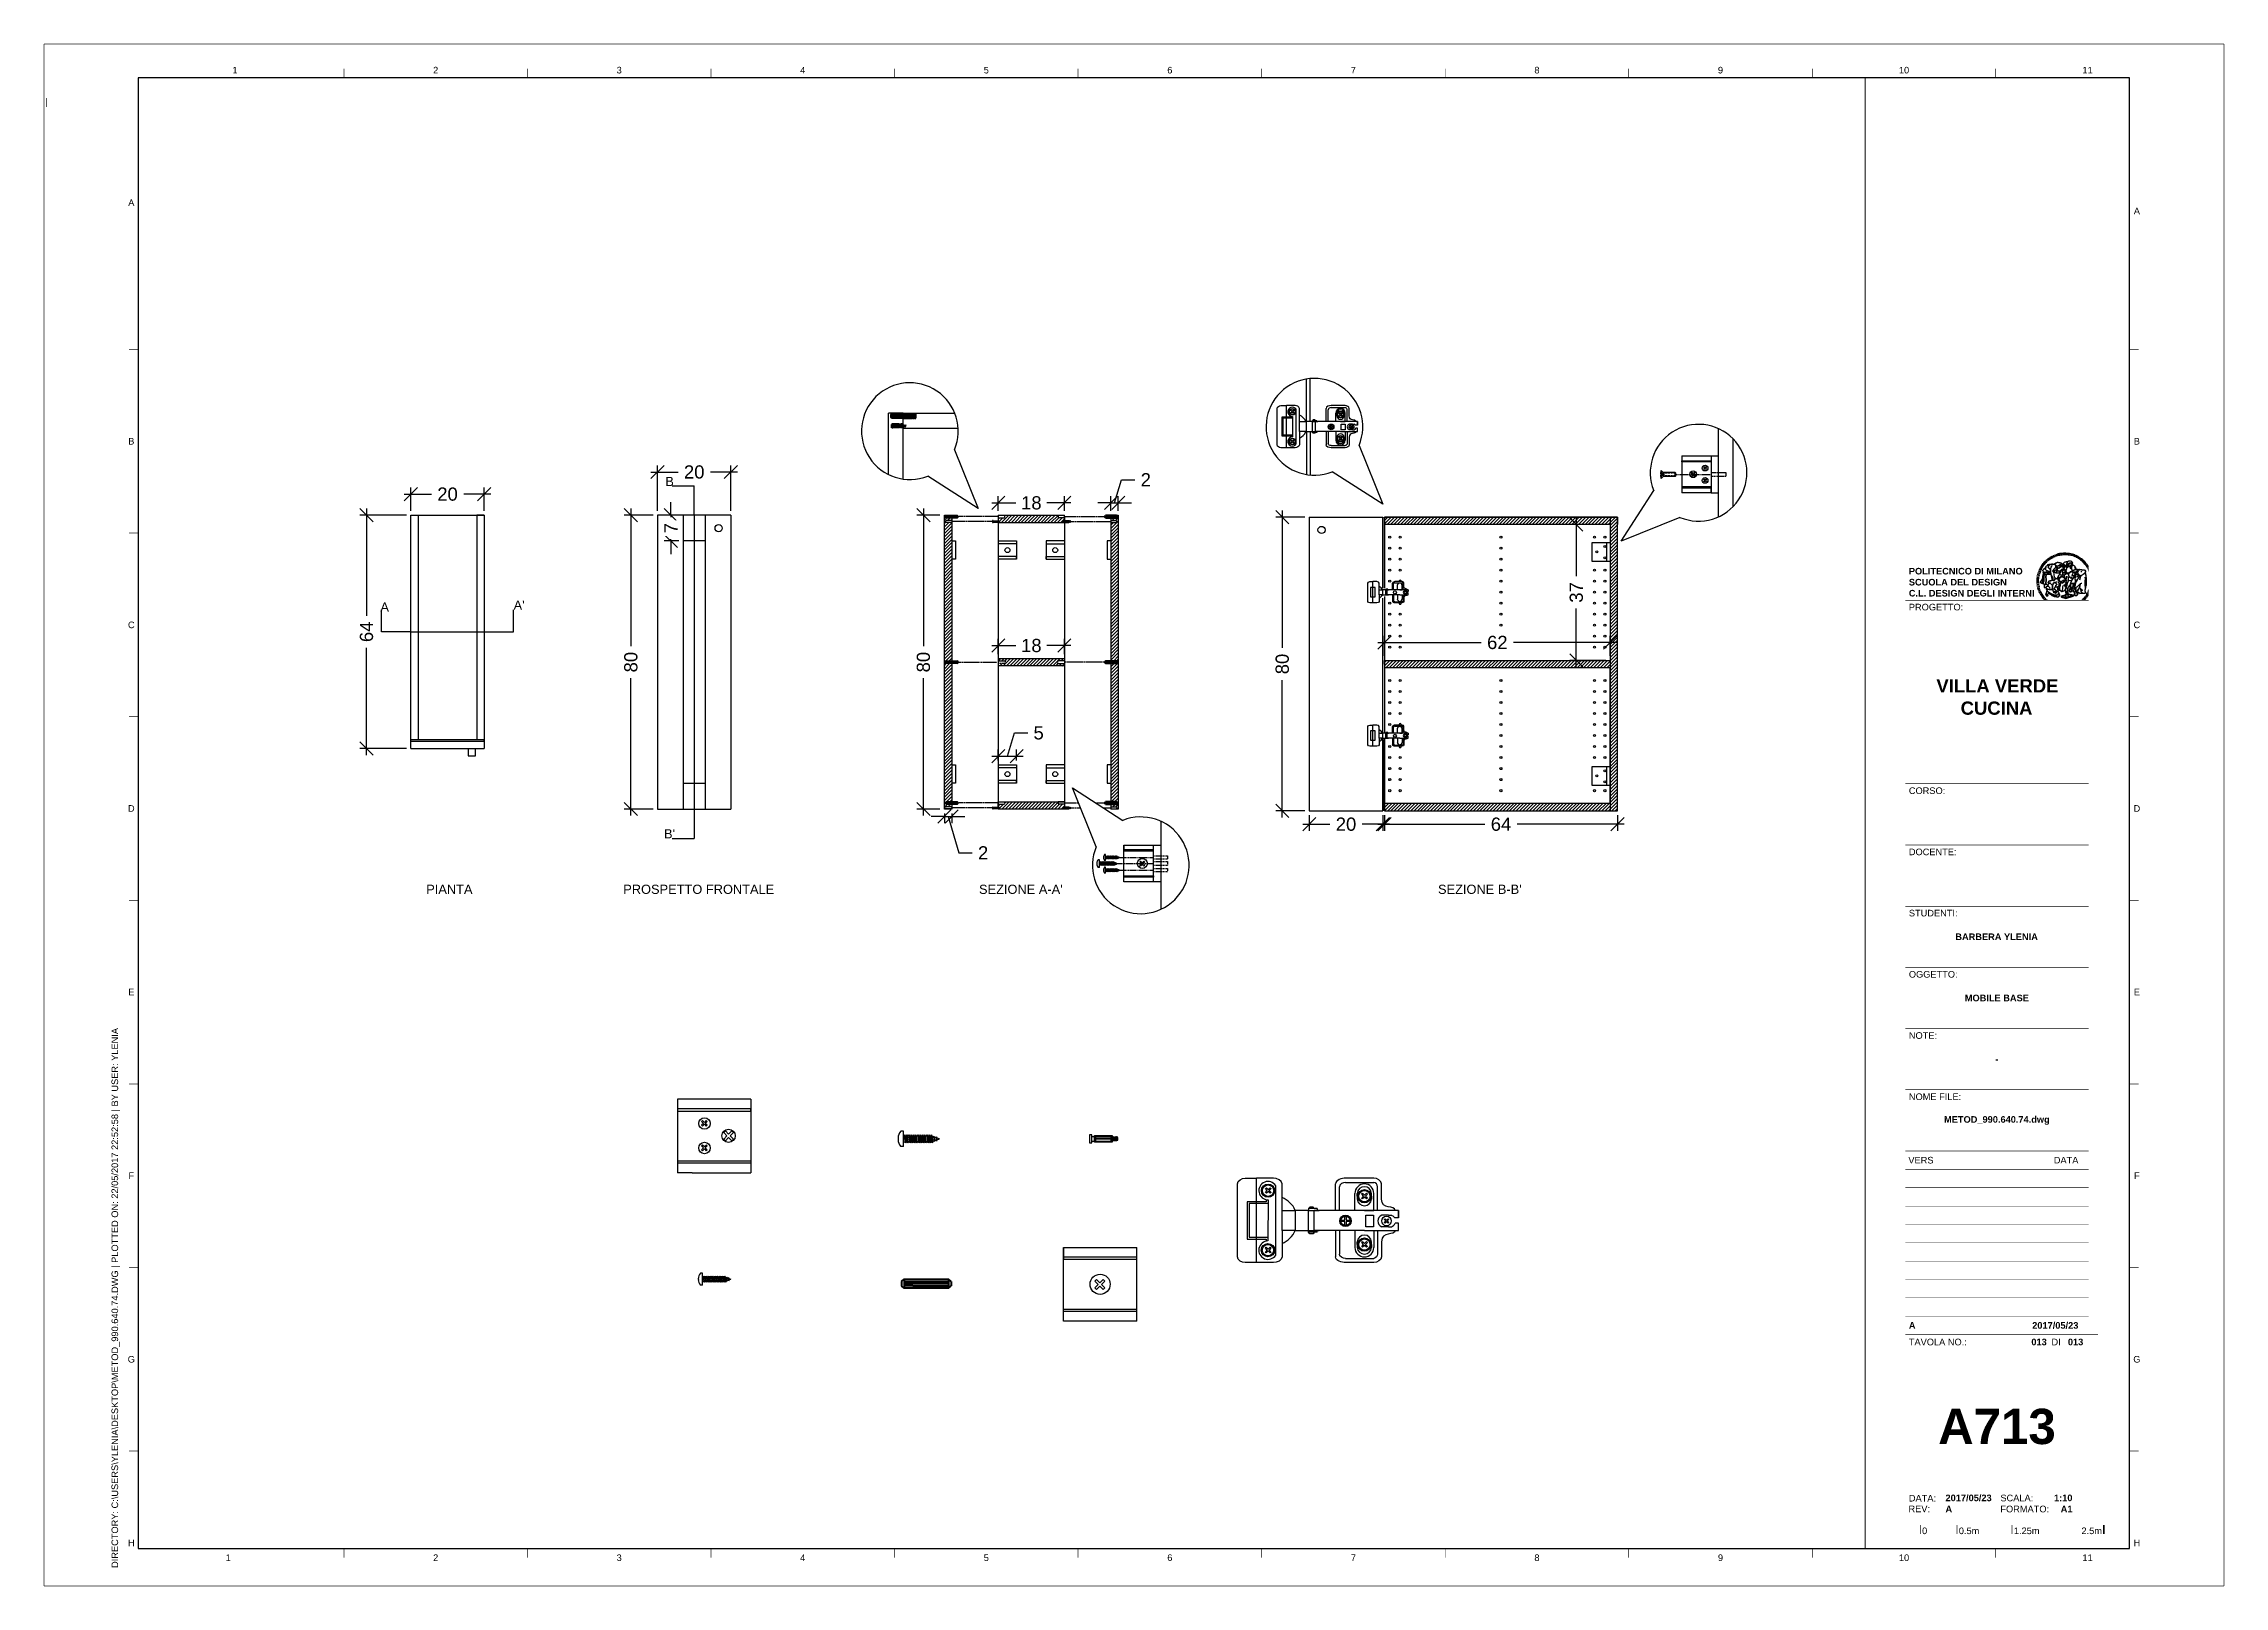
# Paper-space layout 'Layout3-A000' of a CAD drawing. Header units: millimetres. Extents: x -1 to 593, y -1 to 419.
# The model-space entities are those that its viewports show. They can reach past a viewport. Long polylines and large blocks are cut down to what shows.
import ezdxf
from ezdxf.enums import TextEntityAlignment as Align

# ---------------------------------------------------------------- set-up
doc = ezdxf.new("R2010")
doc.units = ezdxf.units.MM
doc.set_wipeout_variables(frame=1)
for name, pattern in [('HIDDEN', [0.375, 0.25, -0.125]), ('HIDDEN2', [0.1875, 0.125, -0.0625]), ('TRATTEGGIATO', [0.75, 0.5, -0.25])]:
    doc.linetypes.add(name, pattern=pattern)
for name, color, linetype in [('ARREDI', 1, 'Continuous'), ('CAMPITURE', 4, 'Continuous'), ('DETTAGLI', 9, 'Continuous'), ('G-ANNO-LOGO', 3, 'Continuous'), ('G-ANNO-TEXT', 3, 'Continuous'), ('G-ANNO-TTLB', 3, 'Continuous'), ('LINEE SEZIONE', 6, 'Continuous'), ('QUOTE', 3, 'Continuous'), ('TRATTEGGIO', 5, 'HIDDEN'), ('VITI E CERNIERE', 8, 'Continuous')]:
    doc.layers.add(name, color=color, linetype=linetype)
doc.layers.add('G-ANNO-NPLT', color=210, linetype='Continuous', plot=False)
doc.styles.add('ARIAL', font='arial.ttf')
doc.styles.add('ARIAL-BOLD', font='')
doc.styles.add('E-ARIAL', font='arial.ttf')
doc.styles.get("Standard").update_dxf_attribs({"font": 'arial.ttf'})
doc.styles.get('ARIAL-BOLD').set_extended_font_data('Arial', bold=True)
doc.dimstyles.new('TICK_36', dxfattribs={"dimtxt": 3.6, "dimasz": 3.6, "dimexe": 1.8, "dimexo": 1.2, "dimgap": 1.8, "dimtad": 0, "dimdec": 0, "dimzin": 0, "dimdsep": 46, "dimtxsty": 'ARIAL', "dimblk": 'OBLIQUE', "dimcen": 1.8, "dimdle": 1.8, "dimclrd": 256, "dimclrt": 256, "dimadec": 0, "dimazin": 0, "dimtfac": 1, "dimtdec": 0, "dimtmove": 1, "dimatfit": 3, "dimldrblk": 'OPEN90', "dimfxl": 1, "dimtfill": 1, "dimtolj": 1, "dimtzin": 0, "dimarcsym": 0})

psp = doc.layouts.new('Layout3-A000')

# ---------------------------------------------------------------- texts
at = {"layer": 'G-ANNO-TEXT', "style": 'ARIAL'}
for s, p in [('1', (51.35, 412.07)), ('2', (106, 412.07)), ('3', (156, 412.07)), ('4', (206, 412.07)), ('5', (256, 412.07)), ('6', (306, 412.07)), ('7', (356, 412.07)), ('8', (406, 412.07)), ('9', (456, 412.07)), ('10', (506, 412.07)), ('11', (556, 412.07)), ('A', (23.09, 375.98)), ('A', (569.43, 373.71)), ('B', (23.09, 311)), ('B', (569.43, 311)), ('C', (23.09, 261)), ('C', (569.43, 261)), ('D', (23.09, 211)), ('D', (569.43, 211)), ('E', (23.09, 161)), ('E', (569.43, 161)), ('F', (23.09, 111)), ('F', (569.43, 111)), ('G', (23.09, 61)), ('G', (569.43, 61)), ('H', (23.09, 11)), ('H', (569.43, 11)), ('1', (49.49, 6.95)), ('2', (106, 6.95)), ('3', (156, 6.95)), ('4', (206, 6.95)), ('5', (256, 6.95)), ('6', (306, 6.95)), ('7', (356, 6.95)), ('8', (406, 6.95)), ('9', (456, 6.95)), ('10', (506, 6.95)), ('11', (556, 6.95))]:
    psp.add_text(s, height=1.8, dxfattribs=at).set_placement(p, align=Align.MIDDLE_CENTER)
at = {"layer": 'G-ANNO-TEXT', "insert": (17.7, 4.17), "char_height": 1.8, "attachment_point": 1, "rotation": 90, "style": 'ARIAL'}
psp.add_mtext_dynamic_manual_height_columns('DIRECTORY: C:\\\\USERS\\\\YLENIA\\\\DESKTOP\\\\METOD_990.640.74.DWG | PLOTTED ON: 22/05/2017 22:52:58 | BY USER: YLENIA', width=412.209, gutter_width=9, heights=[0], dxfattribs=at)

msp = doc.modelspace()

# ---------------------------------------------------------------- texts
at = {"layer": 'LINEE SEZIONE', "char_height": 2.5, "attachment_point": 1}
for s, width, insert in [('B', 4.5466, (1006.49, 1730)), ('A', 3.7893, (928.89, 1695.82)), ("A'", 3.7893, (965.17, 1696.3)), ("B'", 4.5466, (1006.14, 1634.05))]:
    msp.add_mtext_dynamic_manual_height_columns(s, width=width, gutter_width=12.5, heights=[0], dxfattribs=dict(at, insert=insert))
at = {"layer": 'QUOTE', "char_height": 2.5, "attachment_point": 1, "style": 'ARIAL'}
for s, insert in [('PIANTA', (941.37, 1618.94)), ('PROSPETTO FRONTALE', (995.04, 1618.94)), ("SEZIONE A-A'", (1091.95, 1618.94)), ("SEZIONE B-B'", (1216.99, 1618.94))]:
    msp.add_mtext_dynamic_manual_height_columns(s, width=61.538, gutter_width=12.5, heights=[0], dxfattribs=dict(at, insert=insert))

# ---------------------------------------------------------------- blocks, each defined once
blk = doc.blocks.new('logoPolimi')
for p, q in [((-1.49, 1.84), (-1.36, 1.68)), ((-1.41, 1.91), (-1.28, 1.74)), ((-1.32, 1.97), (-1.2, 1.8)), ((-1.22, 2.03), (-1.11, 1.85)), ((-1.13, 2.09), (-1.03, 1.9)), ((-1.03, 2.14), (-0.94, 1.95)), ((-0.93, 2.18), (-0.84, 1.99)), ((-0.83, 2.22), (-0.75, 2.03)), ((-0.72, 2.26), (-0.66, 2.06)), ((-0.61, 2.29), (-0.56, 2.09)), ((-0.51, 2.32), (-0.46, 2.11)), ((-0.4, 2.34), (-0.36, 2.13)), ((-0.29, 2.35), (-0.26, 2.14)), ((-0.18, 2.36), (-0.16, 2.15)), ((-0.07, 2.37), (-0.06, 2.16)), ((0.04, 2.37), (0.04, 2.16)), ((0.15, 2.36), (0.14, 2.16)), ((0.26, 2.36), (0.24, 2.15)), ((0.37, 2.34), (0.34, 2.13)), ((0.48, 2.32), (0.44, 2.12)), ((0.59, 2.3), (0.54, 2.09)), ((0.69, 2.27), (0.63, 2.07)), ((0.8, 2.23), (0.73, 2.03)), ((0.9, 2.19), (0.82, 2)), ((1, 2.15), (0.91, 1.96)), ((1.1, 2.1), (1, 1.91)), ((1.2, 2.04), (1.09, 1.86)), ((1.29, 1.99), (1.18, 1.81)), ((1.38, 1.92), (1.26, 1.75)), ((1.47, 1.86), (1.34, 1.69)), ((-2.37, 0.12), (-2.16, 0.11)), ((-2.37, 0.01), (-2.16, 0.01)), ((-2.36, 0.23), (-2.15, 0.21)), ((-2.35, 0.34), (-2.14, 0.31)), ((-2.33, 0.45), (-2.12, 0.41)), ((-2.3, 0.55), (-2.1, 0.51)), ((-2.28, 0.66), (-2.07, 0.6)), ((-2.24, 0.77), (-2.04, 0.7)), ((-2.2, 0.87), (-2.01, 0.79)), ((-2.16, 0.97), (-1.97, 0.89)), ((-2.11, 1.07), (-1.93, 0.98)), ((-2.06, 1.17), (-1.88, 1.07)), ((-2.01, 1.26), (-1.83, 1.15)), ((-1.94, 1.36), (-1.77, 1.24)), ((-1.88, 1.45), (-1.71, 1.32)), ((-1.84, 0.03), (-1.82, 0.35)), ((-1.81, 1.53), (-1.65, 1.4)), ((-1.74, 1.61), (-1.58, 1.47)), ((-1.73, 0.59), (-1.73, 0.59)), ((-1.73, 0.59), (-1.73, 0.59)), ((-1.66, 1.69), (-1.51, 1.54)), ((-1.65, 0.57), (-1.65, 0.57)), ((-1.59, 1.12), (-1.59, 1.12)), ((-1.58, 1.77), (-1.44, 1.61)), ((-1.51, 0.55), (-1.51, 0.55)), ((-1.51, 0.55), (-1.51, 0.55)), ((-1.31, 0.79), (-1.21, 0.75)), ((-1.21, 0.75), (-1.31, 0.79)), ((-1.21, 0.75), (-1.31, 0.79)), ((-1.21, 0.75), (-1.21, 0.75)), ((-1.21, 0.75), (-1.21, 0.75)), ((-1.19, 0.76), (-1.19, 0.76)), ((-1.19, 0.76), (-1.19, 0.76)), ((-1.17, 0.99), (-1.18, 0.99)), ((-1.18, 0.99), (-1.17, 0.99)), ((-1.16, 0.57), (-1.16, 0.57)), ((-1.16, 0.57), (-1.16, 0.57)), ((-1.1, 0.01), (-0.99, 0.06)), ((-0.99, 0.06), (-1.1, 0.01)), ((-0.99, 0.06), (-1.1, 0.01)), ((-0.99, 0.06), (-0.99, 0.06)), ((-0.99, 0.06), (-0.99, 0.06)), ((-0.97, 0.79), (-0.98, 0.79)), ((-0.89, 0.84), (-0.97, 0.79)), ((-0.97, 0.79), (-0.89, 0.84)), ((-0.96, 1.41), (-0.96, 1.41)), ((-0.96, 1.41), (-0.96, 1.41)), ((-0.89, 0.84), (-0.82, 0.87)), ((-0.82, 0.87), (-0.89, 0.84)), ((-0.89, 0.84), (-0.82, 0.87)), ((-0.88, 0.83), (-0.89, 0.84)), ((-0.85, 1.39), (-0.85, 1.39)), ((-0.85, 1.39), (-0.85, 1.39)), ((-0.84, 0.14), (-0.84, 0.14)), ((-0.77, 1.08), (-0.78, 1.08)), ((-0.78, 1.08), (-0.77, 1.08)), ((-0.61, 1.12), (-0.77, 1.08)), ((-0.77, 1.08), (-0.61, 1.12)), ((-0.77, 1.08), (-0.61, 1.12)), ((-0.75, 1.3), (-0.76, 1.29)), ((-0.76, 1.29), (-0.75, 1.3)), ((-0.65, 0.99), (-0.7, 0.96)), ((-0.69, 0.18), (-0.68, 0.18)), ((-0.66, 0.93), (-0.66, 0.93)), ((-0.66, 0.93), (-0.64, 0.93)), ((-0.66, 0.93), (-0.66, 0.93)), ((-0.66, 0.93), (-0.66, 0.93)), ((-0.63, 1.01), (-0.63, 1.01)), ((-0.63, 1.01), (-0.62, 1.01)), ((-0.63, 0.66), (-0.63, 0.66)), ((-0.6, 1.12), (-0.61, 1.12)), ((-0.61, 1.12), (-0.6, 1.12)), ((-0.61, 1.12), (-0.6, 1.12)), ((-0.61, 0.86), (-0.57, 0.85)), ((-0.57, 0.85), (-0.61, 0.86)), ((-0.61, 0.86), (-0.57, 0.85)), ((-0.53, 1.08), (-0.6, 1.12)), ((-0.6, 1.12), (-0.6, 1.11)), ((-0.6, 1.12), (-0.53, 1.08)), ((-0.57, 0.8), (-0.59, 0.8)), ((-0.57, 0.85), (-0.53, 0.84)), ((-0.57, 0.85), (-0.57, 0.85)), ((-0.57, 0.85), (-0.57, 0.85)), ((-0.57, 0.85), (-0.53, 0.84)), ((-0.56, 0.29), (-0.49, 0.48)), ((-0.56, 0.14), (-0.56, 0.29)), ((-0.5, 0.11), (-0.56, 0.14)), ((-0.53, 0.84), (-0.51, 0.84)), ((-0.53, 0.84), (-0.51, 0.84)), ((-0.53, 0.84), (-0.53, 0.84)), ((-0.51, 0.11), (-0.51, 0.11)), ((-0.51, 0.11), (-0.51, 0.11)), ((-0.34, 0.33), (-0.5, 0.11)), ((-0.49, 0.48), (-0.41, 0.55)), ((-0.42, 0.8), (-0.47, 0.79)), ((-0.42, 0.8), (-0.47, 0.79)), ((-0.47, 0.79), (-0.45, 0.76)), ((-0.47, 0.79), (-0.45, 0.76)), ((-0.45, 1.14), (-0.42, 1.11)), ((-0.42, 1.26), (-0.36, 1.22)), ((-0.41, 0.55), (-0.34, 0.49)), ((-0.4, 1.37), (-0.38, 1.38)), ((-0.39, 1.37), (-0.4, 1.37)), ((-0.35, 1.33), (-0.4, 1.37)), ((-0.39, 1.24), (-0.4, 1.23)), ((-0.38, 1.14), (-0.38, 1.14)), ((-0.34, 0.49), (-0.09, 0.48)), ((-0.16, 0.32), (-0.34, 0.33)), ((-0.14, 0.32), (-0.31, 0.34)), ((-0.28, 1.3), (-0.29, 1.3)), ((-0.28, 1.3), (-0.28, 1.3)), ((-0.16, 1.24), (-0.16, 1.25)), ((-0.16, 1.25), (-0.16, 1.25)), ((-0.16, 0.49), (-0.14, 0.64)), ((-0.06, 0.27), (-0.16, 0.32)), ((-0.1, 0.88), (-0.09, 0.87)), ((-0.08, 1.37), (-0.08, 1.38)), ((-0.08, 1.23), (-0.05, 1.21)), ((-0.05, 1.21), (-0.08, 1.23)), ((-0.08, 1.23), (-0.05, 1.21)), ((-0.03, 0.26), (-0.06, 0.27)), ((-0.05, 1.21), (-0.04, 1.21)), ((-0.04, 1.21), (-0.05, 1.21)), ((-0.04, 1.21), (-0.04, 1.21)), ((-0.04, 1.21), (-0.04, 1.21)), ((-0.04, 0.48), (-0.03, 0.26)), ((0.03, 1.15), (0.03, 1.15)), ((0.03, 0.66), (0.03, 0.67)), ((0.07, 0.58), (0.07, 0.57)), ((0.1, 1.18), (0.1, 1.18)), ((0.1, 0.84), (0.1, 0.84)), ((0.13, 1.32), (0.17, 1.19)), ((0.14, 0.71), (0.34, 0.65)), ((0.31, 0.56), (0.17, 0.63)), ((0.27, 1.61), (0.27, 1.61)), ((0.27, 1.61), (0.27, 1.61)), ((0.27, 1.61), (0.27, 1.61)), ((0.29, 1.29), (0.29, 1.29)), ((0.29, 1.29), (0.29, 1.29)), ((0.29, 1.29), (0.29, 1.29)), ((0.29, 1.29), (0.29, 1.29)), ((0.33, 0.49), (0.34, 0.49)), ((0.33, 0.03), (0.35, 0.03)), ((0.33, 0.03), (0.35, 0.03)), ((0.34, 0.65), (0.34, 0.64)), ((0.35, 0.03), (0.57, 0.06)), ((0.35, 0.03), (0.57, 0.06)), ((0.35, 0.03), (0.35, 0.03)), ((0.35, 0.03), (0.35, 0.03)), ((0.38, 1.36), (0.37, 1.35)), ((0.38, 0.34), (0.37, 0.34)), ((0.38, 0.34), (0.38, 0.34)), ((0.43, 0.67), (0.39, 0.64)), ((0.49, 1.05), (0.51, 1.13)), ((0.51, 1.13), (0.49, 1.05)), ((0.49, 1.05), (0.51, 1.13)), ((0.51, 1.31), (0.5, 1.29)), ((0.51, 1.13), (0.52, 1.23)), ((0.52, 1.23), (0.51, 1.23)), ((0.51, 1.23), (0.52, 1.23)), ((0.52, 1.23), (0.51, 1.13)), ((0.51, 1.13), (0.52, 1.23)), ((0.52, 1.24), (0.6, 1.37)), ((0.52, 1.23), (0.6, 1.36)), ((0.6, 1.36), (0.52, 1.23)), ((0.52, 1.23), (0.52, 1.23)), ((0.52, 1.23), (0.52, 1.24)), ((0.52, 1.23), (0.52, 1.23)), ((0.55, 1.07), (0.53, 1.06)), ((0.53, 1.04), (0.53, 1.06)), ((0.53, 1.05), (0.53, 1.04)), ((0.54, 0.3), (0.63, 0.32)), ((0.54, -0.08), (0.61, 0.06)), ((0.61, 0.06), (0.54, -0.08)), ((0.54, -0.08), (0.61, 0.06)), ((0.56, 0.19), (0.59, 0.21)), ((0.57, 1.07), (0.57, 1.07)), ((0.57, 1.07), (0.57, 1.07)), ((0.57, 1.07), (0.57, 1.07)), ((0.57, 1.07), (0.57, 1.07)), ((0.57, 1.07), (0.57, 1.07)), ((0.57, 1.07), (0.57, 1.07)), ((0.57, 1.07), (0.57, 1.07)), ((0.58, 0.3), (0.59, 0.29)), ((0.59, 0.78), (0.59, 0.79)), ((0.59, 0.79), (0.59, 0.79)), ((0.59, 0.79), (0.59, 0.79)), ((0.59, 0.79), (0.59, 0.78)), ((0.61, 0.06), (0.6, 0.07)), ((0.6, 0.07), (0.61, 0.06)), ((0.61, 0.06), (0.61, 0.07)), ((0.62, 0.21), (0.65, 0.22)), ((0.64, 1.37), (0.65, 1.37)), ((0.69, 0.86), (0.68, 0.86)), ((0.68, 0.86), (0.69, 0.86)), ((0.68, 0.76), (0.68, 0.76)), ((0.76, 0.26), (0.76, 0.26)), ((0.82, 0.35), (0.84, 0.36)), ((0.82, 0.35), (0.82, 0.35)), ((0.84, 0.36), (0.84, 0.37)), ((0.85, 0.34), (1.05, 0.35)), ((0.93, 1.05), (0.93, 1.05)), ((0.93, 1.05), (0.93, 1.05)), ((0.93, 1.05), (0.93, 1.04)), ((0.93, 1.05), (0.93, 1.05)), ((0.97, 0.66), (0.96, 0.66)), ((1.01, 0.97), (0.98, 0.96)), ((1.17, 0.96), (1.17, 0.95)), ((1.17, 0.95), (1.17, 0.95)), ((1.34, 0.37), (1.26, 0.04)), ((1.27, 0.37), (1.27, 0.38)), ((1.28, 0.95), (1.28, 0.95)), ((1.37, 0.73), (1.46, 0.81)), ((1.41, 0.4), (1.41, 0.41)), ((1.56, 1.79), (1.42, 1.63)), ((1.64, 1.71), (1.49, 1.56)), ((1.49, 0.9), (1.57, 0.92)), ((1.72, 1.63), (1.56, 1.49)), ((1.67, 0.6), (1.57, 0.53)), ((1.79, 1.55), (1.63, 1.41)), ((1.86, 1.47), (1.7, 1.34)), ((1.93, 1.38), (1.76, 1.26)), ((1.99, 1.29), (1.81, 1.17)), ((2.05, 1.19), (1.87, 1.09)), ((2.1, 1.1), (1.92, 1)), ((2.15, 1), (1.96, 0.91)), ((2.19, 0.9), (2, 0.82)), ((2.23, 0.79), (2.04, 0.72)), ((2.27, 0.69), (2.07, 0.63)), ((2.3, 0.58), (2.09, 0.53)), ((2.32, 0.47), (2.12, 0.43)), ((2.34, 0.37), (2.13, 0.33)), ((2.36, 0.26), (2.15, 0.23)), ((2.37, 0.15), (2.16, 0.13)), ((2.37, 0.04), (2.16, 0.03)), ((-2.37, -0.1), (-2.16, -0.09)), ((-2.36, -0.21), (-2.15, -0.19)), ((-2.35, -0.32), (-2.14, -0.29)), ((-2.33, -0.43), (-2.12, -0.39)), ((-2.31, -0.54), (-2.1, -0.49)), ((-2.28, -0.65), (-2.08, -0.59)), ((-2.25, -0.75), (-2.05, -0.69)), ((-2.21, -0.86), (-2.02, -0.78)), ((-2.17, -0.96), (-1.98, -0.87)), ((-2.12, -1.06), (-1.93, -0.96)), ((-2.07, -1.16), (-1.89, -1.05)), ((-2.04, -0.15), (-1.97, -0.2)), ((-2.01, -1.25), (-1.84, -1.14)), ((-1.95, -1.34), (-1.78, -1.22)), ((-1.89, -1.43), (-1.72, -1.31)), ((-1.82, -1.52), (-1.66, -1.38)), ((-1.75, -1.6), (-1.59, -1.46)), ((-1.67, -1.68), (-1.52, -1.53)), ((-1.58, -0.12), (-1.6, -0.18)), ((-1.6, -0.18), (-1.58, -0.28)), ((-1.57, -0.54), (-1.59, -0.54)), ((-1.59, -0.54), (-1.59, -0.54)), ((-1.59, -1.76), (-1.45, -1.6)), ((-1.56, -0.32), (-1.56, -0.31)), ((-1.56, -0.31), (-1.56, -0.31)), ((-1.53, -0.65), (-1.53, -0.65)), ((-1.53, -0.65), (-1.53, -0.65)), ((-1.51, -1.83), (-1.37, -1.67)), ((-1.48, -0.86), (-1.48, -0.85)), ((-1.42, -0.37), (-1.42, -0.37)), ((-1.42, -1.9), (-1.29, -1.73)), ((-1.38, -0.46), (-1.38, -0.46)), ((-1.33, -1.96), (-1.21, -1.79)), ((-1.31, -0.24), (-1.31, -0.23)), ((-1.31, -0.23), (-1.31, -0.24)), ((-1.23, -0.19), (-1.23, -0.19)), ((-1.23, -0.19), (-1.23, -0.19)), ((-1.23, -0.19), (-1.23, -0.19)), ((-1.23, -0.19), (-1.23, -0.19)), ((-1.01, -0.39), (-1.02, -0.39)), ((-1.02, -0.39), (-1.01, -0.39)), ((-1.02, -0.7), (-1.02, -0.7)), ((-1.02, -0.7), (-1.02, -0.7)), ((-1.02, -0.7), (-1.02, -0.7)), ((-0.79, -0.51), (-0.83, -0.58)), ((-0.83, -0.58), (-0.79, -0.51)), ((-0.83, -0.58), (-0.79, -0.51)), ((-0.78, -1.05), (-0.83, -0.94)), ((-0.83, -0.94), (-0.78, -1.05)), ((-0.83, -0.94), (-0.83, -0.94)), ((-0.83, -0.94), (-0.78, -1.05)), ((-0.82, -1.23), (-0.82, -1.23)), ((-0.82, -1.23), (-0.77, -1.23)), ((-0.77, -1.23), (-0.82, -1.23)), ((-0.82, -1.23), (-0.82, -1.23)), ((-0.77, -1.23), (-0.82, -1.23)), ((-0.75, -0.96), (-0.8, -0.89)), ((-0.8, -0.89), (-0.79, -0.92)), ((-0.79, -0.92), (-0.8, -0.89)), ((-0.8, -0.89), (-0.75, -0.96)), ((-0.79, -0.92), (-0.8, -0.89)), ((-0.8, -0.89), (-0.8, -0.89)), ((-0.8, -0.89), (-0.75, -0.96)), ((-0.79, -0.92), (-0.78, -0.95)), ((-0.78, -0.95), (-0.79, -0.92)), ((-0.78, -0.95), (-0.79, -0.92)), ((-0.77, -0.49), (-0.78, -0.48)), ((-0.78, -0.48), (-0.77, -0.49)), ((-0.78, -0.95), (-0.76, -1)), ((-0.76, -1), (-0.78, -0.95)), ((-0.76, -1), (-0.78, -0.95)), ((-0.71, -0.89), (-0.75, -0.87)), ((-0.75, -0.87), (-0.71, -0.89)), ((-0.75, -0.87), (-0.71, -0.89)), ((-0.72, -1.01), (-0.75, -0.96)), ((-0.75, -0.96), (-0.72, -1.01)), ((-0.75, -0.96), (-0.72, -1.01)), ((-0.64, -0.93), (-0.71, -0.89)), ((-0.71, -0.89), (-0.64, -0.93)), ((-0.71, -0.89), (-0.64, -0.93)), ((-0.66, -0.53), (-0.66, -0.53)), ((-0.66, -0.53), (-0.66, -0.53)), ((-0.66, -0.53), (-0.66, -0.53)), ((-0.39, -0.81), (-0.51, -0.69)), ((-0.51, -1.04), (-0.5, -1.04)), ((-0.48, -0.42), (-0.48, -0.42)), ((-0.48, -0.42), (-0.48, -0.42)), ((-0.48, -0.42), (-0.48, -0.42)), ((-0.41, -0.51), (-0.41, -0.51)), ((-0.38, -0.05), (-0.39, -0.12)), ((-0.39, -0.12), (-0.37, -0.1)), ((-0.35, -0.14), (-0.37, -0.08)), ((-0.37, -0.09), (-0.37, -0.09)), ((-0.33, -0.12), (-0.35, -0.14)), ((-0.32, -0.14), (-0.35, -0.14)), ((-0.35, -0.18), (-0.34, -0.22)), ((-0.34, -0.08), (-0.29, -0.16)), ((-0.34, -0.22), (-0.34, -0.22)), ((-0.27, -0.17), (-0.32, -0.14)), ((-0.25, -0.91), (-0.26, -0.9)), ((-0.26, -1.29), (0.1, -1.2)), ((0.1, -1.2), (-0.26, -1.29)), ((0.08, -1.4), (-0.26, -1.29)), ((-0.26, -1.29), (0.08, -1.4)), ((-0.26, -1.38), (-0.26, -1.29)), ((-0.26, -1.29), (-0.26, -1.29)), ((-0.26, -1.29), (-0.26, -1.38)), ((-0.26, -1.29), (0.08, -1.4)), ((-0.26, -1.29), (-0.26, -1.29)), ((0.08, -1.49), (-0.26, -1.38)), ((-0.26, -1.38), (0.09, -1.49)), ((-0.14, -0.15), (-0.16, -0.13)), ((-0.11, -0.04), (-0.12, -0.05)), ((-0.04, -0.41), (-0.01, -0.44)), ((-0.01, -0.44), (-0.04, -0.41)), ((-0.04, -0.41), (-0.01, -0.44)), ((0.07, -0.84), (0.07, -0.84)), ((0.07, -0.84), (0.07, -0.84)), ((0.1, -1.2), (0.08, -1.32)), ((0.08, -1.32), (0.13, -1.2)), ((0.08, -1.4), (0.72, -1.22)), ((0.72, -1.22), (0.08, -1.4)), ((0.08, -1.4), (0.72, -1.22)), ((0.72, -1.31), (0.08, -1.49)), ((0.08, -1.44), (0.08, -1.4)), ((0.08, -1.4), (0.08, -1.44)), ((0.08, -1.4), (0.08, -1.49)), ((0.08, -1.49), (0.08, -1.44)), ((0.08, -1.44), (0.08, -1.44)), ((0.08, -1.44), (0.08, -1.45)), ((0.08, -1.45), (0.08, -1.46)), ((0.08, -1.46), (0.08, -1.49)), ((0.1, -1.01), (0.09, -0.86)), ((0.1, -1.01), (0.09, -0.86)), ((0.09, -1.49), (0.72, -1.31)), ((0.1, -1.2), (0.12, -1.04)), ((0.12, -1.04), (0.1, -1.2)), ((0.13, -1.2), (0.1, -1.2)), ((0.1, -1.2), (0.13, -1.2)), ((0.13, -1.2), (0.1, -1.2)), ((0.1, -1.2), (0.1, -1.2)), ((0.11, -0.44), (0.11, -0.44)), ((0.11, -0.44), (0.11, -0.44)), ((0.12, -0.21), (0.12, -0.21)), ((0.12, -0.21), (0.12, -0.21)), ((0.12, -0.21), (0.12, -0.21)), ((0.12, -0.21), (0.12, -0.21)), ((0.12, -0.21), (0.12, -0.21)), ((0.12, -0.21), (0.12, -0.21)), ((0.12, -0.21), (0.12, -0.21)), ((0.12, -0.21), (0.12, -0.21)), ((0.12, -0.21), (0.12, -0.21)), ((0.12, -0.21), (0.12, -0.21)), ((0.12, -0.21), (0.12, -0.21)), ((0.12, -0.21), (0.12, -0.21)), ((0.12, -0.21), (0.12, -0.21)), ((0.12, -0.56), (0.14, -0.53)), ((0.14, -0.53), (0.12, -0.56)), ((0.12, -0.56), (0.14, -0.53)), ((0.12, -1.04), (0.12, -1.04)), ((0.12, -1.04), (0.12, -1.04)), ((0.12, -1.04), (0.12, -1.04)), ((0.21, -0.99), (0.13, -1.2)), ((0.13, -1.2), (0.21, -0.99)), ((0.36, -1.14), (0.13, -1.2)), ((0.13, -1.2), (0.26, -1.17)), ((0.14, -0.53), (0.16, -0.49)), ((0.16, -0.49), (0.14, -0.53)), ((0.14, -0.53), (0.16, -0.49)), ((0.16, -0.49), (0.16, -0.49)), ((0.16, -0.49), (0.16, -0.49)), ((0.28, -1.19), (0.21, -0.99)), ((0.21, -0.99), (0.31, -1.27)), ((0.24, -0.17), (0.24, -0.16)), ((0.24, -0.16), (0.24, -0.17)), ((0.25, -0.84), (0.25, -0.88)), ((0.25, -0.88), (0.25, -0.84)), ((0.25, -0.88), (0.25, -0.84)), ((0.25, -0.88), (0.29, -1.17)), ((0.26, -0.88), (0.25, -0.88)), ((0.31, -1.27), (0.25, -0.88)), ((0.26, -1.17), (0.28, -1.16)), ((0.28, -1.16), (0.36, -1.14)), ((0.29, -1.17), (0.28, -1.19)), ((0.36, -1.14), (0.72, -1.22)), ((0.72, -1.22), (0.36, -1.14)), ((0.49, -0.31), (0.49, -0.31)), ((0.49, -0.31), (0.49, -0.31)), ((0.5, -0.27), (0.5, -0.27)), ((0.51, -0.27), (0.51, -0.27)), ((0.72, -0.81), (0.75, -0.89)), ((0.72, -1.22), (0.72, -1.31)), ((0.72, -1.31), (0.72, -1.22)), ((0.74, -0.23), (0.74, -0.23)), ((0.74, -0.23), (0.75, -0.24)), ((0.75, -0.23), (0.75, -0.23)), ((0.86, -0.25), (0.82, -0.34)), ((0.87, -0.22), (0.86, -0.23)), ((0.87, -0.22), (0.86, -0.25)), ((0.96, -0.58), (0.96, -0.57)), ((1.05, -1.05), (1.04, -1.05)), ((1.28, -2), (1.17, -1.82)), ((1.37, -1.93), (1.25, -1.76)), ((1.31, -0.27), (1.3, -0.26)), ((1.3, -0.26), (1.3, -0.26)), ((1.3, -0.26), (1.3, -0.26)), ((1.3, -0.26), (1.31, -0.27)), ((1.3, -0.26), (1.3, -0.26)), ((1.46, -1.87), (1.33, -1.7)), ((1.54, -1.8), (1.41, -1.64)), ((1.63, -1.72), (1.48, -1.57)), ((1.71, -1.65), (1.55, -1.5)), ((1.78, -1.57), (1.62, -1.43)), ((1.85, -1.48), (1.69, -1.35)), ((1.92, -1.39), (1.75, -1.27)), ((1.98, -1.3), (1.81, -1.19)), ((2.04, -1.21), (1.86, -1.1)), ((2.09, -1.11), (1.91, -1.01)), ((2.14, -1.01), (1.95, -0.92)), ((2.19, -0.91), (1.99, -0.83)), ((2.23, -0.81), (2.03, -0.74)), ((2.26, -0.7), (2.06, -0.64)), ((2.29, -0.6), (2.09, -0.55)), ((2.32, -0.49), (2.11, -0.45)), ((2.34, -0.38), (2.13, -0.35)), ((2.35, -0.27), (2.15, -0.25)), ((2.37, -0.08), (2.16, -0.07)), ((2.36, -0.16), (2.16, -0.15)), ((-1.24, -2.02), (-1.13, -1.84)), ((-1.14, -2.08), (-1.04, -1.89)), ((-1.04, -2.13), (-0.95, -1.94)), ((-0.94, -2.18), (-0.86, -1.98)), ((-0.84, -2.22), (-0.77, -2.02)), ((-0.74, -2.25), (-0.67, -2.05)), ((-0.63, -2.29), (-0.57, -2.08)), ((-0.52, -2.31), (-0.48, -2.11)), ((-0.42, -2.33), (-0.38, -2.13)), ((-0.31, -2.35), (-0.28, -2.14)), ((-0.2, -2.36), (-0.18, -2.15)), ((-0.09, -2.37), (-0.08, -2.16)), ((0.03, -2.37), (0.02, -2.16)), ((0.14, -2.37), (0.12, -2.16)), ((0.25, -2.36), (0.22, -2.15)), ((0.35, -2.34), (0.32, -2.14)), ((0.46, -2.32), (0.42, -2.12)), ((0.57, -2.3), (0.52, -2.1)), ((0.68, -2.27), (0.62, -2.07)), ((0.78, -2.24), (0.71, -2.04)), ((0.89, -2.2), (0.81, -2)), ((0.99, -2.15), (0.9, -1.96)), ((1.09, -2.11), (0.99, -1.92)), ((1.19, -2.05), (1.08, -1.87))]:
    blk.add_line(p, q)
for points in [[(-1.9, 0.12), (-1.94, 0.02), (-2.05, -0.09), (-2.05, -0.09)], [(-1.86, 0.38), (-1.86, 0.38), (-1.87, 0.19), (-1.9, 0.12)], [(-1.76, 0.6), (-1.76, 0.6), (-1.84, 0.57), (-1.86, 0.38)], [(-1.86, -0.04), (-1.84, 0.02), (-1.84, 0.03), (-1.84, 0.03)], [(-1.82, 0.78), (-1.83, 0.8), (-1.85, 0.86), (-1.83, 0.88)], [(-1.82, 0.78), (-1.83, 0.8), (-1.85, 0.86), (-1.83, 0.88)], [(-1.83, 0.88), (-1.81, 0.9), (-1.76, 0.96), (-1.76, 0.96)], [(-1.83, 0.88), (-1.81, 0.9), (-1.76, 0.96), (-1.76, 0.96)], [(-1.76, 0.6), (-1.83, 0.7), (-1.78, 0.74), (-1.78, 0.74)], [(-1.78, 0.74), (-1.79, 0.74), (-1.83, 0.7), (-1.76, 0.6)], [(-1.78, 0.74), (-1.8, 0.76), (-1.81, 0.78), (-1.82, 0.78)], [(-1.78, 0.74), (-1.8, 0.76), (-1.81, 0.78), (-1.82, 0.78)], [(-1.82, 0.35), (-1.81, 0.5), (-1.73, 0.59), (-1.73, 0.59)], [(-1.82, -0.19), (-1.73, -0.07), (-1.75, 0.14), (-1.75, 0.3)], [(-1.75, 0.33), (-1.75, 0.17), (-1.73, -0.05), (-1.8, -0.17)], [(-1.78, 0.74), (-1.75, 0.72), (-1.72, 0.69), (-1.68, 0.7)], [(-1.68, 0.7), (-1.72, 0.69), (-1.75, 0.72), (-1.78, 0.74)], [(-1.68, 0.7), (-1.72, 0.69), (-1.75, 0.72), (-1.78, 0.74)], [(-1.78, 0.74), (-1.78, 0.74), (-1.78, 0.74), (-1.78, 0.74)], [(-1.76, 0.96), (-1.68, 1.1), (-1.59, 1.12), (-1.59, 1.12)], [(-1.76, 0.96), (-1.68, 1.1), (-1.6, 1.12), (-1.6, 1.12)], [(-1.73, 0.59), (-1.74, 0.59), (-1.75, 0.6), (-1.76, 0.6)], [(-1.73, 0.59), (-1.74, 0.59), (-1.75, 0.6), (-1.76, 0.6)], [(-1.75, 0.3), (-1.76, 0.47), (-1.65, 0.57), (-1.65, 0.57)], [(-1.65, 0.57), (-1.65, 0.57), (-1.76, 0.5), (-1.75, 0.33)], [(-1.65, 0.57), (-1.68, 0.58), (-1.7, 0.58), (-1.73, 0.59)], [(-1.65, 0.57), (-1.68, 0.58), (-1.7, 0.58), (-1.73, 0.59)], [(-1.5, 0.71), (-1.53, 0.74), (-1.61, 0.71), (-1.68, 0.7)], [(-1.68, 0.7), (-1.61, 0.71), (-1.53, 0.73), (-1.5, 0.71)], [(-1.5, 0.71), (-1.53, 0.73), (-1.61, 0.71), (-1.68, 0.7)], [(-1.51, 0.55), (-1.56, 0.56), (-1.61, 0.56), (-1.65, 0.57)], [(-1.65, 0.57), (-1.61, 0.56), (-1.56, 0.56), (-1.51, 0.55)], [(-1.51, 0.55), (-1.56, 0.56), (-1.61, 0.56), (-1.65, 0.57)], [(-1.59, 1.12), (-1.6, 1.06), (-1.61, 0.99), (-1.61, 0.97)], [(-1.61, 0.97), (-1.61, 0.99), (-1.6, 1.06), (-1.59, 1.12)], [(-1.61, 0.97), (-1.61, 0.99), (-1.6, 1.06), (-1.59, 1.12)], [(-1.61, 0.97), (-1.61, 0.95), (-1.56, 0.88), (-1.54, 0.87)], [(-1.54, 0.87), (-1.56, 0.88), (-1.61, 0.95), (-1.61, 0.97)], [(-1.54, 0.87), (-1.56, 0.88), (-1.61, 0.96), (-1.61, 0.97)], [(-1.59, 1.12), (-1.59, 1.13), (-1.59, 1.15), (-1.58, 1.16)], [(-1.59, 1.12), (-1.59, 1.13), (-1.59, 1.15), (-1.58, 1.16)], [(-1.58, 1.16), (-1.57, 1.21), (-1.52, 1.23), (-1.49, 1.25)], [(-1.58, 1.16), (-1.57, 1.21), (-1.52, 1.23), (-1.49, 1.25)], [(-1.58, 0.36), (-1.58, 0.48), (-1.51, 0.55), (-1.51, 0.55)], [(-1.51, 0.55), (-1.51, 0.55), (-1.58, 0.48), (-1.58, 0.36)], [(-1.51, 0.55), (-1.51, 0.55), (-1.58, 0.48), (-1.58, 0.36)], [(-1.55, 0.04), (-1.55, 0.08), (-1.58, 0.25), (-1.58, 0.36)], [(-1.58, 0.36), (-1.58, 0.25), (-1.55, 0.08), (-1.55, 0.04)], [(-1.58, 0.36), (-1.58, 0.25), (-1.55, 0.08), (-1.55, 0.04)], [(-1.58, -0.12), (-1.57, -0.06), (-1.55, 0.02), (-1.55, 0.04)], [(-1.55, 0.04), (-1.55, 0.02), (-1.57, -0.06), (-1.58, -0.12)], [(-1.55, 0.04), (-1.55, 0.02), (-1.56, -0.04), (-1.57, -0.1)], [(-1.54, 0.87), (-1.52, 0.85), (-1.47, 0.83), (-1.44, 0.83)], [(-1.44, 0.83), (-1.47, 0.83), (-1.52, 0.85), (-1.54, 0.87)], [(-1.45, 0.83), (-1.47, 0.83), (-1.52, 0.85), (-1.54, 0.87)], [(-1.51, 0.55), (-1.33, 0.54), (-1.16, 0.57), (-1.16, 0.57)], [(-1.16, 0.57), (-1.16, 0.57), (-1.33, 0.54), (-1.51, 0.55)], [(-1.16, 0.57), (-1.16, 0.57), (-1.33, 0.54), (-1.51, 0.55)], [(-1.5, 0.71), (-1.46, 0.68), (-1.4, 0.62), (-1.33, 0.66)], [(-1.33, 0.66), (-1.4, 0.62), (-1.46, 0.68), (-1.5, 0.71)], [(-1.33, 0.66), (-1.4, 0.62), (-1.46, 0.68), (-1.5, 0.71)], [(-1.49, 1.25), (-1.46, 1.26), (-1.42, 1.33), (-1.39, 1.36)], [(-1.49, 1.25), (-1.46, 1.27), (-1.43, 1.34), (-1.39, 1.36)], [(-1.31, 0.79), (-1.33, 0.79), (-1.42, 0.83), (-1.45, 0.83)], [(-1.44, 0.83), (-1.42, 0.83), (-1.33, 0.79), (-1.31, 0.79)], [(-1.31, 0.79), (-1.33, 0.79), (-1.42, 0.83), (-1.44, 0.83)], [(-1.35, 1.1), (-1.4, 1.17), (-1.36, 1.23), (-1.29, 1.31)], [(-1.29, 1.31), (-1.36, 1.23), (-1.4, 1.17), (-1.35, 1.1)], [(-1.35, 1.1), (-1.4, 1.17), (-1.36, 1.23), (-1.29, 1.31)], [(-1.39, 1.36), (-1.35, 1.38), (-1.26, 1.4), (-1.19, 1.41)], [(-1.39, 1.36), (-1.35, 1.38), (-1.26, 1.4), (-1.19, 1.41)], [(-1.18, 0.99), (-1.24, 0.97), (-1.3, 1.03), (-1.35, 1.1)], [(-1.35, 1.1), (-1.3, 1.03), (-1.24, 0.97), (-1.18, 0.99)], [(-1.18, 1), (-1.24, 0.97), (-1.3, 1.03), (-1.35, 1.1)], [(-1.33, 0.66), (-1.28, 0.7), (-1.23, 0.73), (-1.21, 0.75)], [(-1.21, 0.75), (-1.23, 0.73), (-1.28, 0.7), (-1.33, 0.66)], [(-1.21, 0.75), (-1.23, 0.73), (-1.28, 0.7), (-1.33, 0.66)], [(-1.29, 1.31), (-1.22, 1.39), (-1.01, 1.41), (-0.96, 1.41)], [(-0.96, 1.41), (-1.01, 1.41), (-1.22, 1.39), (-1.29, 1.31)], [(-1.29, 1.31), (-1.22, 1.39), (-1.01, 1.41), (-0.96, 1.41)], [(-1.24, -0.02), (-1.21, -0.01), (-1.1, 0.01), (-1.1, 0.01)], [(-1.1, 0.01), (-1.1, 0.01), (-1.21, -0.01), (-1.24, -0.02)], [(-1.1, 0.01), (-1.1, 0.01), (-1.21, -0.01), (-1.24, -0.02)], [(-1.21, 0.75), (-1.2, 0.75), (-1.19, 0.76), (-1.19, 0.76)], [(-1.19, 0.76), (-1.19, 0.76), (-1.2, 0.75), (-1.21, 0.75)], [(-1.19, 0.76), (-1.19, 0.76), (-1.2, 0.76), (-1.21, 0.75)], [(-1.19, 1.41), (-1.11, 1.43), (-0.97, 1.41), (-0.97, 1.41)], [(-1.19, 1.41), (-1.12, 1.43), (-0.98, 1.41), (-0.98, 1.41)], [(-1.19, 0.76), (-1.19, 0.77), (-1.18, 0.78), (-1.18, 0.79)], [(-1.18, 0.79), (-1.18, 0.78), (-1.19, 0.77), (-1.19, 0.76)], [(-1.19, 0.76), (-1.19, 0.77), (-1.19, 0.78), (-1.18, 0.79)], [(-1.18, 0.68), (-1.18, 0.68), (-1.19, 0.71), (-1.19, 0.76)], [(-1.19, 0.76), (-1.19, 0.71), (-1.18, 0.68), (-1.18, 0.68)], [(-1.18, 0.68), (-1.18, 0.68), (-1.19, 0.71), (-1.19, 0.76)], [(-1.18, 0.97), (-1.18, 0.97), (-1.18, 0.98), (-1.17, 0.99)], [(-1.17, 0.99), (-1.18, 0.98), (-1.18, 0.97), (-1.18, 0.97)], [(-1.18, 0.97), (-1.18, 0.97), (-1.18, 0.98), (-1.17, 0.99)], [(-1.18, 0.79), (-1.17, 0.86), (-1.18, 0.95), (-1.18, 0.97)], [(-1.18, 0.97), (-1.18, 0.95), (-1.17, 0.86), (-1.18, 0.79)], [(-1.18, 0.79), (-1.17, 0.86), (-1.18, 0.95), (-1.18, 0.97)], [(-1.16, 0.57), (-1.17, 0.6), (-1.18, 0.64), (-1.18, 0.68)], [(-1.18, 0.68), (-1.18, 0.64), (-1.17, 0.6), (-1.16, 0.57)], [(-1.16, 0.57), (-1.17, 0.6), (-1.18, 0.64), (-1.18, 0.68)], [(-1.17, 0.99), (-1.17, 1.03), (-1.16, 1.09), (-1.14, 1.13)], [(-1.09, 0.42), (-1.1, 0.44), (-1.14, 0.48), (-1.16, 0.57)], [(-1.16, 0.57), (-1.14, 0.48), (-1.1, 0.44), (-1.09, 0.42)], [(-1.09, 0.42), (-1.1, 0.44), (-1.14, 0.48), (-1.16, 0.57)], [(-1.14, 1.13), (-1.12, 1.18), (-1.05, 1.31), (-1.05, 1.31)], [(-1.12, 0.46), (-1.12, 0.46), (-1.13, 0.38), (-1.11, 0.26)], [(-1.11, 0.26), (-1.08, 0.14), (-1.05, 0.03), (-1.05, 0.03)], [(-1.02, 0.32), (-1.02, 0.32), (-1.08, 0.4), (-1.09, 0.42)], [(-1.09, 0.42), (-1.08, 0.4), (-1.02, 0.32), (-1.02, 0.32)], [(-1.02, 0.32), (-1.02, 0.32), (-1.08, 0.4), (-1.09, 0.42)], [(-0.98, 0.2), (-0.98, 0.21), (-1.02, 0.32), (-1.02, 0.32)], [(-1.02, 0.32), (-1.02, 0.32), (-0.98, 0.21), (-0.98, 0.2)], [(-0.98, 0.2), (-0.98, 0.21), (-1.02, 0.32), (-1.02, 0.32)], [(-1.01, 0.12), (-1, 0.16), (-0.98, 0.19), (-0.98, 0.2)], [(-0.98, 0.2), (-0.98, 0.19), (-1, 0.16), (-1.01, 0.12)], [(-1.01, 0.12), (-1, 0.16), (-0.98, 0.19), (-0.98, 0.2)], [(-0.99, 0.06), (-1, 0.07), (-1.01, 0.1), (-1.01, 0.12)], [(-1.01, 0.12), (-1.01, 0.1), (-1, 0.07), (-0.99, 0.06)], [(-0.99, 0.06), (-1, 0.07), (-1.01, 0.1), (-1.01, 0.12)], [(-0.99, 0.06), (-0.99, 0.06), (-0.99, 0.06), (-0.98, 0.05)], [(-0.98, 0.05), (-0.99, 0.06), (-0.99, 0.06), (-0.99, 0.06)], [(-0.99, 0.05), (-0.99, 0.06), (-0.99, 0.06), (-0.99, 0.06)], [(-0.95, 0.02), (-0.96, 0.03), (-0.97, 0.04), (-0.99, 0.05)], [(-0.98, 1.41), (-0.98, 1.41), (-0.97, 1.41), (-0.96, 1.41)], [(-0.98, 0.81), (-0.94, 0.85), (-0.92, 0.93), (-0.91, 0.97)], [(-0.91, 0.97), (-0.92, 0.93), (-0.94, 0.85), (-0.98, 0.81)], [(-0.91, 0.97), (-0.92, 0.93), (-0.94, 0.85), (-0.98, 0.81)], [(-0.98, 0.79), (-0.98, 0.81), (-0.98, 0.81), (-0.98, 0.81)], [(-0.98, 0.81), (-0.98, 0.81), (-0.98, 0.81), (-0.98, 0.79)], [(-0.98, 0.81), (-0.98, 0.81), (-0.98, 0.81), (-0.98, 0.79)], [(-0.98, 0.79), (-0.98, 0.79), (-0.98, 0.78), (-0.97, 0.77)], [(-0.98, 0.79), (-0.98, 0.79), (-0.98, 0.78), (-0.97, 0.77)], [(-0.98, 0.05), (-0.97, 0.04), (-0.96, 0.03), (-0.95, 0.02)], [(-0.95, 0.02), (-0.96, 0.03), (-0.97, 0.04), (-0.98, 0.05)], [(-0.97, 1.41), (-0.97, 1.41), (-0.97, 1.41), (-0.96, 1.41)], [(-0.97, 0.77), (-0.96, 0.74), (-0.91, 0.64), (-0.91, 0.57)], [(-0.97, 0.77), (-0.96, 0.74), (-0.91, 0.64), (-0.91, 0.57)], [(-0.96, 1.41), (-0.94, 1.41), (-0.9, 1.41), (-0.85, 1.39)], [(-0.96, 1.41), (-0.94, 1.41), (-0.9, 1.41), (-0.85, 1.39)], [(-0.95, 0.02), (-0.94, 0.01), (-0.92, 0.01), (-0.9, 0.01)], [(-0.9, 0.01), (-0.92, 0.01), (-0.94, 0.01), (-0.95, 0.02)], [(-0.91, 0.01), (-0.92, 0.01), (-0.94, 0.01), (-0.95, 0.02)], [(-0.91, 0.97), (-0.89, 1), (-0.87, 1.01), (-0.84, 1.02)], [(-0.84, 1.02), (-0.87, 1.01), (-0.89, 1), (-0.91, 0.97)], [(-0.84, 1.02), (-0.87, 1.01), (-0.89, 1.01), (-0.91, 0.97)], [(-0.91, 0.57), (-0.91, 0.5), (-0.9, 0.43), (-0.88, 0.37)], [(-0.91, 0.57), (-0.91, 0.5), (-0.9, 0.43), (-0.88, 0.37)], [(-0.87, 0.03), (-0.87, 0.03), (-0.89, 0.01), (-0.91, 0.01)], [(-0.9, 0.01), (-0.89, 0.01), (-0.87, 0.03), (-0.87, 0.03)], [(-0.87, 0.03), (-0.87, 0.03), (-0.89, 0.01), (-0.9, 0.01)], [(-0.88, 0.84), (-0.88, 0.84), (-0.89, 0.79), (-0.88, 0.77)], [(-0.88, 0.77), (-0.89, 0.79), (-0.88, 0.83), (-0.88, 0.83)], [(-0.74, 0.66), (-0.85, 0.67), (-0.88, 0.77), (-0.88, 0.77)], [(-0.88, 0.77), (-0.88, 0.77), (-0.85, 0.67), (-0.74, 0.66)], [(-0.88, 0.37), (-0.86, 0.32), (-0.83, 0.25), (-0.82, 0.25)], [(-0.88, 0.37), (-0.86, 0.32), (-0.83, 0.25), (-0.82, 0.25)], [(-0.87, 0.03), (-0.86, 0.03), (-0.86, 0.05), (-0.86, 0.06)], [(-0.86, 0.06), (-0.86, 0.05), (-0.86, 0.03), (-0.87, 0.03)], [(-0.86, 0.06), (-0.86, 0.05), (-0.86, 0.03), (-0.87, 0.03)], [(-0.85, 1.39), (-0.86, 1.42), (-0.8, 1.45), (-0.8, 1.46)], [(-0.85, 1.39), (-0.86, 1.42), (-0.83, 1.44), (-0.82, 1.45)], [(-0.86, 0.06), (-0.86, 0.07), (-0.86, 0.1), (-0.85, 0.11)], [(-0.85, 0.11), (-0.86, 0.1), (-0.86, 0.07), (-0.86, 0.06)], [(-0.85, 0.11), (-0.86, 0.1), (-0.86, 0.07), (-0.86, 0.06)], [(-0.81, 1.36), (-0.83, 1.37), (-0.84, 1.38), (-0.85, 1.39)], [(-0.85, 1.39), (-0.84, 1.38), (-0.83, 1.37), (-0.81, 1.36)], [(-0.85, 1.39), (-0.84, 1.38), (-0.83, 1.37), (-0.81, 1.36)], [(-0.85, 0.11), (-0.85, 0.12), (-0.84, 0.14), (-0.84, 0.14)], [(-0.84, 0.14), (-0.84, 0.14), (-0.85, 0.12), (-0.85, 0.11)], [(-0.84, 0.14), (-0.84, 0.14), (-0.85, 0.12), (-0.85, 0.11)], [(-0.84, 1.02), (-0.83, 1.03), (-0.81, 1.05), (-0.78, 1.08)], [(-0.78, 1.08), (-0.81, 1.05), (-0.83, 1.03), (-0.84, 1.02)], [(-0.78, 1.08), (-0.81, 1.05), (-0.83, 1.03), (-0.84, 1.02)], [(-0.84, 0.14), (-0.83, 0.15), (-0.81, 0.16), (-0.81, 0.16)], [(-0.81, 0.16), (-0.81, 0.16), (-0.83, 0.15), (-0.84, 0.14)], [(-0.81, 0.16), (-0.81, 0.16), (-0.84, 0.15), (-0.84, 0.14)], [(-0.84, 0.15), (-0.84, 0.15), (-0.84, 0.15), (-0.84, 0.14)], [(-0.84, 0.14), (-0.84, 0.14), (-0.84, 0.14), (-0.84, 0.14)], [(-0.84, 0.14), (-0.84, 0.14), (-0.84, 0.14), (-0.84, 0.14)], [(-0.84, 0.14), (-0.84, 0.14), (-0.84, 0.14), (-0.84, 0.14)], [(-0.82, 1.45), (-0.82, 1.45), (-0.8, 1.45), (-0.8, 1.45)], [(-0.82, 0.87), (-0.82, 0.87), (-0.72, 0.91), (-0.66, 0.93)], [(-0.66, 0.93), (-0.72, 0.91), (-0.82, 0.87), (-0.82, 0.87)], [(-0.82, 0.87), (-0.82, 0.87), (-0.72, 0.91), (-0.66, 0.93)], [(-0.82, 0.25), (-0.8, 0.25), (-0.77, 0.24), (-0.77, 0.23)], [(-0.82, 0.25), (-0.8, 0.25), (-0.78, 0.24), (-0.77, 0.23)], [(-0.76, 1.29), (-0.77, 1.32), (-0.79, 1.34), (-0.81, 1.36)], [(-0.81, 1.36), (-0.79, 1.34), (-0.77, 1.32), (-0.76, 1.29)], [(-0.81, 1.36), (-0.79, 1.34), (-0.77, 1.32), (-0.76, 1.3)], [(-0.81, 0.16), (-0.8, 0.17), (-0.8, 0.17), (-0.79, 0.18)], [(-0.79, 0.18), (-0.8, 0.17), (-0.8, 0.17), (-0.81, 0.16)], [(-0.79, 0.18), (-0.8, 0.17), (-0.8, 0.17), (-0.81, 0.16)], [(-0.8, 1.46), (-0.8, 1.49), (-0.69, 1.51), (-0.69, 1.51)], [(-0.8, 1.46), (-0.8, 1.49), (-0.75, 1.49), (-0.75, 1.49)], [(-0.8, 1.45), (-0.8, 1.45), (-0.8, 1.46), (-0.8, 1.46)], [(-0.79, 0.18), (-0.78, 0.18), (-0.77, 0.16), (-0.77, 0.16)], [(-0.77, 0.16), (-0.77, 0.16), (-0.78, 0.18), (-0.79, 0.18)], [(-0.77, 0.16), (-0.77, 0.16), (-0.78, 0.18), (-0.79, 0.18)], [(-0.78, 1.08), (-0.77, 1.1), (-0.76, 1.13), (-0.75, 1.16)], [(-0.75, 1.16), (-0.76, 1.13), (-0.77, 1.1), (-0.78, 1.08)], [(-0.75, 1.16), (-0.76, 1.13), (-0.77, 1.1), (-0.78, 1.08)], [(-0.77, 0.23), (-0.76, 0.22), (-0.72, 0.2), (-0.71, 0.2)], [(-0.77, 0.23), (-0.76, 0.22), (-0.72, 0.2), (-0.71, 0.2)], [(-0.77, 0.16), (-0.77, 0.16), (-0.74, 0.16), (-0.7, 0.17)], [(-0.7, 0.17), (-0.74, 0.16), (-0.77, 0.16), (-0.77, 0.16)], [(-0.7, 0.17), (-0.74, 0.16), (-0.77, 0.16), (-0.77, 0.16)], [(-0.76, 1.3), (-0.74, 1.25), (-0.73, 1.2), (-0.75, 1.16)], [(-0.75, 1.16), (-0.73, 1.2), (-0.74, 1.25), (-0.76, 1.29)], [(-0.76, 1.29), (-0.74, 1.25), (-0.73, 1.2), (-0.75, 1.16)], [(-0.75, 1.49), (-0.75, 1.52), (-0.69, 1.51), (-0.69, 1.51)], [(-0.7, 1.26), (-0.7, 1.28), (-0.73, 1.28), (-0.75, 1.3)], [(-0.75, 1.3), (-0.73, 1.28), (-0.7, 1.28), (-0.7, 1.26)], [(-0.71, 1.24), (-0.72, 1.25), (-0.73, 1.27), (-0.75, 1.28)], [(-0.63, 0.66), (-0.63, 0.66), (-0.73, 0.66), (-0.74, 0.66)], [(-0.74, 0.66), (-0.73, 0.66), (-0.63, 0.66), (-0.63, 0.66)], [(-0.65, 1.23), (-0.67, 1.24), (-0.71, 1.23), (-0.71, 1.24)], [(-0.71, 0.2), (-0.7, 0.2), (-0.69, 0.19), (-0.69, 0.18)], [(-0.71, 0.2), (-0.7, 0.2), (-0.69, 0.19), (-0.69, 0.18)], [(-0.65, 1.23), (-0.67, 1.24), (-0.7, 1.25), (-0.7, 1.26)], [(-0.7, 1.26), (-0.7, 1.25), (-0.67, 1.24), (-0.65, 1.23)], [(-0.7, 0.17), (-0.69, 0.17), (-0.68, 0.18), (-0.69, 0.18)], [(-0.69, 0.18), (-0.68, 0.18), (-0.69, 0.17), (-0.7, 0.17)], [(-0.69, 0.18), (-0.68, 0.18), (-0.69, 0.17), (-0.7, 0.17)], [(-0.69, 1.51), (-0.69, 1.59), (-0.51, 1.55), (-0.51, 1.55)], [(-0.69, 1.51), (-0.66, 1.55), (-0.66, 1.55), (-0.66, 1.55)], [(-0.66, 0.67), (-0.69, 0.69), (-0.68, 0.72), (-0.68, 0.76)], [(-0.68, 0.76), (-0.68, 0.72), (-0.69, 0.69), (-0.66, 0.67)], [(-0.66, 0.68), (-0.69, 0.69), (-0.68, 0.72), (-0.68, 0.76)], [(-0.68, 0.76), (-0.68, 0.79), (-0.67, 0.82), (-0.66, 0.83)], [(-0.66, 0.83), (-0.67, 0.82), (-0.68, 0.79), (-0.68, 0.76)], [(-0.68, 0.76), (-0.68, 0.79), (-0.67, 0.82), (-0.66, 0.83)], [(-0.68, 0.18), (-0.68, 0.18), (-0.56, 0.15), (-0.51, 0.11)], [(-0.68, 0.18), (-0.68, 0.18), (-0.56, 0.15), (-0.51, 0.11)], [(-0.66, 1.55), (-0.63, 1.57), (-0.51, 1.55), (-0.51, 1.55)], [(-0.62, 0.95), (-0.63, 0.95), (-0.64, 0.94), (-0.66, 0.93)], [(-0.66, 0.93), (-0.64, 0.94), (-0.63, 0.95), (-0.62, 0.95)], [(-0.66, 0.83), (-0.65, 0.85), (-0.61, 0.86), (-0.61, 0.86)], [(-0.61, 0.86), (-0.61, 0.86), (-0.65, 0.84), (-0.66, 0.83)], [(-0.66, 0.83), (-0.65, 0.84), (-0.61, 0.86), (-0.61, 0.86)], [(-0.63, 0.66), (-0.64, 0.67), (-0.65, 0.67), (-0.66, 0.68)], [(-0.63, 0.66), (-0.64, 0.67), (-0.65, 0.67), (-0.66, 0.67)], [(-0.66, 0.67), (-0.65, 0.67), (-0.64, 0.67), (-0.63, 0.66)], [(-0.59, 1.24), (-0.6, 1.23), (-0.63, 1.22), (-0.65, 1.23)], [(-0.65, 1.23), (-0.63, 1.22), (-0.6, 1.23), (-0.59, 1.24)], [(-0.56, 1.24), (-0.56, 1.24), (-0.63, 1.22), (-0.65, 1.23)], [(-0.63, 1.01), (-0.63, 1.01), (-0.64, 1), (-0.65, 0.99)], [(-0.64, 0.93), (-0.64, 0.93), (-0.58, 0.88), (-0.57, 0.85)], [(-0.64, 0.93), (-0.64, 0.93), (-0.58, 0.88), (-0.57, 0.85)], [(-0.6, 1.11), (-0.6, 1.11), (-0.59, 1.05), (-0.63, 1.01)], [(-0.6, 1.11), (-0.6, 1.11), (-0.59, 1.05), (-0.63, 1.01)], [(-0.5, 0.65), (-0.55, 0.61), (-0.6, 0.64), (-0.63, 0.66)], [(-0.5, 0.65), (-0.55, 0.61), (-0.6, 0.64), (-0.63, 0.66)], [(-0.62, 1.01), (-0.62, 1.01), (-0.62, 0.97), (-0.62, 0.95)], [(-0.62, 0.95), (-0.62, 0.97), (-0.62, 1.01), (-0.62, 1.01)], [(-0.56, 1.24), (-0.56, 1.24), (-0.57, 1.25), (-0.59, 1.24)], [(-0.59, 1.24), (-0.57, 1.25), (-0.56, 1.24), (-0.56, 1.24)], [(-0.41, 0.55), (-0.41, 0.55), (-0.59, 0.44), (-0.56, 0.15)], [(-0.52, 0.81), (-0.53, 0.8), (-0.56, 0.79), (-0.57, 0.8)], [(-0.57, 0.01), (-0.57, 0.01), (-0.38, -0.06), (-0.35, -0.15)], [(-0.49, 1.27), (-0.5, 1.26), (-0.53, 1.24), (-0.56, 1.24)], [(-0.52, 1.26), (-0.53, 1.26), (-0.54, 1.22), (-0.56, 1.24)], [(-0.56, 1.24), (-0.54, 1.22), (-0.53, 1.26), (-0.52, 1.26)], [(-0.47, 1.06), (-0.49, 1.06), (-0.53, 1.08), (-0.53, 1.08)], [(-0.53, 1.08), (-0.53, 1.08), (-0.49, 1.06), (-0.47, 1.06)], [(-0.53, 0.84), (-0.53, 0.84), (-0.52, 0.81), (-0.52, 0.81)], [(-0.49, 1.27), (-0.5, 1.26), (-0.51, 1.26), (-0.52, 1.26)], [(-0.52, 1.26), (-0.51, 1.26), (-0.5, 1.26), (-0.49, 1.27)], [(-0.51, 0.12), (-0.51, 0.12), (-0.52, 0.19), (-0.49, 0.21)], [(-0.51, 0.19), (-0.51, 0.18), (-0.52, 0.15), (-0.51, 0.14)], [(-0.51, 1.55), (-0.43, 1.57), (-0.43, 1.53), (-0.43, 1.53)], [(-0.51, 1.55), (-0.43, 1.57), (-0.35, 1.51), (-0.35, 1.51)], [(-0.51, 0.84), (-0.51, 0.84), (-0.46, 0.83), (-0.45, 0.83)], [(-0.51, 0.84), (-0.51, 0.84), (-0.46, 0.83), (-0.45, 0.83)], [(-0.42, 0.27), (-0.43, 0.27), (-0.5, 0.2), (-0.51, 0.19)], [(-0.51, 0.14), (-0.51, 0.13), (-0.47, 0.05), (-0.47, 0.04)], [(-0.51, 0.11), (-0.51, 0.11), (-0.51, 0.11), (-0.51, 0.11)], [(-0.51, 0.11), (-0.51, 0.11), (-0.47, 0.1), (-0.46, 0.04)], [(-0.51, 0.11), (-0.51, 0.11), (-0.51, 0.11), (-0.51, 0.11)], [(-0.51, 0.11), (-0.5, 0.11), (-0.5, 0.1), (-0.49, 0.1)], [(-0.47, 0.71), (-0.46, 0.66), (-0.5, 0.65), (-0.5, 0.65)], [(-0.47, 0.71), (-0.46, 0.66), (-0.5, 0.65), (-0.5, 0.65)], [(-0.44, 1.3), (-0.45, 1.3), (-0.47, 1.28), (-0.49, 1.27)], [(-0.49, 1.27), (-0.47, 1.28), (-0.45, 1.3), (-0.44, 1.3)], [(-0.44, 1.3), (-0.45, 1.3), (-0.47, 1.28), (-0.49, 1.27)], [(-0.49, 0.21), (-0.48, 0.21), (-0.47, 0.22), (-0.47, 0.23)], [(-0.49, 0.21), (-0.49, 0.21), (-0.49, 0.21), (-0.49, 0.21)], [(-0.37, -0.09), (-0.37, -0.07), (-0.49, 0.1), (-0.49, 0.1)], [(-0.46, 1.08), (-0.46, 1.07), (-0.46, 1.06), (-0.47, 1.06)], [(-0.47, 1.06), (-0.46, 1.06), (-0.46, 1.07), (-0.46, 1.08)], [(-0.45, 0.76), (-0.44, 0.74), (-0.47, 0.71), (-0.47, 0.71)], [(-0.45, 0.76), (-0.44, 0.74), (-0.47, 0.71), (-0.47, 0.71)], [(-0.47, 0.23), (-0.46, 0.24), (-0.44, 0.27), (-0.42, 0.27)], [(-0.47, 0.04), (-0.47, 0.03), (-0.44, 0.02), (-0.44, 0.01)], [(-0.44, 1.1), (-0.45, 1.1), (-0.46, 1.08), (-0.46, 1.08)], [(-0.46, 1.08), (-0.46, 1.09), (-0.45, 1.1), (-0.44, 1.1)], [(-0.46, 0.04), (-0.46, 0.03), (-0.45, 0.03), (-0.44, 0.02)], [(-0.45, 0.83), (-0.44, 0.83), (-0.39, 0.82), (-0.39, 0.82)], [(-0.45, 0.83), (-0.44, 0.83), (-0.39, 0.82), (-0.39, 0.82)], [(-0.36, 0.68), (-0.36, 0.66), (-0.45, 0.58), (-0.41, 0.55)], [(-0.41, 0.55), (-0.45, 0.58), (-0.4, 0.62), (-0.39, 0.62)], [(-0.41, 1.32), (-0.42, 1.3), (-0.43, 1.3), (-0.44, 1.3)], [(-0.44, 1.3), (-0.43, 1.3), (-0.42, 1.3), (-0.41, 1.32)], [(-0.41, 1.32), (-0.42, 1.3), (-0.43, 1.3), (-0.44, 1.3)], [(-0.42, 1.11), (-0.42, 1.11), (-0.44, 1.1), (-0.44, 1.1)], [(-0.44, 1.1), (-0.44, 1.1), (-0.42, 1.11), (-0.42, 1.11)], [(-0.44, 0.02), (-0.43, 0.01), (-0.44, 0.01), (-0.43, 0)], [(-0.44, 0.01), (-0.43, 0), (-0.43, -0.02), (-0.38, -0.05)], [(-0.43, 1.53), (-0.37, 1.53), (-0.35, 1.5), (-0.35, 1.5)], [(-0.4, 1.12), (-0.4, 1.11), (-0.42, 1.11), (-0.42, 1.11)], [(-0.42, 1.11), (-0.42, 1.11), (-0.4, 1.11), (-0.4, 1.12)], [(-0.39, 0.82), (-0.39, 0.81), (-0.42, 0.8), (-0.42, 0.8)], [(-0.39, 0.82), (-0.39, 0.81), (-0.42, 0.8), (-0.42, 0.8)], [(-0.35, 0.32), (-0.36, 0.31), (-0.41, 0.28), (-0.42, 0.27)], [(-0.42, 0.27), (-0.41, 0.27), (-0.39, 0.28), (-0.38, 0.3)], [(-0.4, 1.37), (-0.4, 1.37), (-0.39, 1.33), (-0.41, 1.32)], [(-0.41, 1.32), (-0.39, 1.33), (-0.4, 1.37), (-0.4, 1.37)], [(-0.4, 1.37), (-0.4, 1.37), (-0.39, 1.33), (-0.41, 1.32)], [(-0.34, 0.49), (-0.35, 0.51), (-0.36, 0.52), (-0.41, 0.55)], [(-0.41, 0.55), (-0.36, 0.52), (-0.35, 0.51), (-0.34, 0.49)], [(-0.38, 1.14), (-0.38, 1.14), (-0.39, 1.12), (-0.4, 1.12)], [(-0.4, 1.12), (-0.39, 1.12), (-0.38, 1.14), (-0.38, 1.14)], [(-0.37, 1.36), (-0.38, 1.36), (-0.38, 1.35), (-0.39, 1.37)], [(-0.39, 0.63), (-0.39, 0.64), (-0.38, 0.65), (-0.36, 0.67)], [(-0.39, 0.62), (-0.38, 0.63), (-0.39, 0.63), (-0.39, 0.63)], [(-0.38, 1.38), (-0.38, 1.38), (-0.38, 1.36), (-0.36, 1.36)], [(-0.38, 1.14), (-0.38, 1.14), (-0.35, 1.11), (-0.35, 1.15)], [(-0.35, 1.14), (-0.35, 1.11), (-0.38, 1.14), (-0.38, 1.14)], [(-0.38, 0.3), (-0.37, 0.31), (-0.34, 0.35), (-0.3, 0.34)], [(-0.35, 1.34), (-0.37, 1.35), (-0.37, 1.36), (-0.37, 1.36)], [(-0.36, 1.36), (-0.36, 1.36), (-0.37, 1.35), (-0.35, 1.34)], [(-0.36, 0.67), (-0.34, 0.68), (-0.35, 0.68), (-0.35, 0.73)], [(-0.35, 0.73), (-0.36, 0.68), (-0.35, 0.69), (-0.36, 0.68)], [(-0.35, 1.5), (-0.33, 1.52), (-0.31, 1.5), (-0.31, 1.5)], [(-0.35, 1.51), (-0.28, 1.52), (-0.25, 1.44), (-0.25, 1.44)], [(-0.28, 1.3), (-0.31, 1.32), (-0.34, 1.34), (-0.35, 1.34)], [(-0.35, 1.34), (-0.34, 1.34), (-0.31, 1.32), (-0.28, 1.3)], [(-0.28, 1.31), (-0.31, 1.32), (-0.31, 1.31), (-0.35, 1.33)], [(-0.3, 1.28), (-0.3, 1.26), (-0.34, 1.18), (-0.35, 1.14)], [(-0.35, 1.15), (-0.34, 1.18), (-0.3, 1.26), (-0.3, 1.28)], [(-0.3, 0.9), (-0.3, 0.9), (-0.34, 0.77), (-0.35, 0.73)], [(-0.35, 0.73), (-0.34, 0.78), (-0.32, 0.79), (-0.32, 0.79)], [(-0.31, 0.34), (-0.31, 0.34), (-0.34, 0.33), (-0.35, 0.32)], [(-0.25, 0.48), (-0.27, 0.49), (-0.33, 0.47), (-0.34, 0.49)], [(-0.34, 0.49), (-0.33, 0.47), (-0.21, 0.46), (-0.18, 0.47)], [(-0.32, 0.79), (-0.33, 0.84), (-0.31, 0.88), (-0.31, 0.88)], [(-0.31, 1.5), (-0.26, 1.48), (-0.25, 1.44), (-0.25, 1.44)], [(-0.31, 0.88), (-0.31, 0.91), (-0.26, 0.94), (-0.26, 0.94)], [(-0.29, 1.3), (-0.29, 1.3), (-0.29, 1.29), (-0.3, 1.28)], [(-0.3, 1.28), (-0.29, 1.29), (-0.29, 1.3), (-0.29, 1.3)], [(-0.3, 1.19), (-0.3, 1.2), (-0.26, 1.22), (-0.26, 1.22)], [(-0.3, 1.19), (-0.3, 1.2), (-0.26, 1.22), (-0.26, 1.22)], [(-0.25, 1.17), (-0.28, 1.17), (-0.29, 1.18), (-0.3, 1.19)], [(-0.25, 1.17), (-0.28, 1.17), (-0.29, 1.19), (-0.3, 1.19)], [(-0.26, 0.94), (-0.26, 0.94), (-0.29, 0.92), (-0.3, 0.9)], [(-0.3, 0.34), (-0.25, 0.33), (-0.15, 0.33), (-0.14, 0.32)], [(-0.25, 1.3), (-0.26, 1.3), (-0.27, 1.3), (-0.28, 1.31)], [(-0.25, 1.3), (-0.26, 1.3), (-0.27, 1.3), (-0.28, 1.3)], [(-0.26, 1.22), (-0.26, 1.22), (-0.22, 1.24), (-0.18, 1.24)], [(-0.26, 1.22), (-0.26, 1.22), (-0.22, 1.24), (-0.18, 1.24)], [(-0.26, 0.94), (-0.23, 1), (-0.18, 0.98), (-0.18, 0.98)], [(-0.18, 0.98), (-0.18, 0.98), (-0.23, 1), (-0.26, 0.94)], [(-0.25, 1.44), (-0.19, 1.42), (-0.22, 1.38), (-0.22, 1.38)], [(-0.25, 1.44), (-0.19, 1.42), (-0.21, 1.33), (-0.22, 1.33)], [(-0.22, 1.33), (-0.22, 1.32), (-0.22, 1.3), (-0.25, 1.3)], [(-0.22, 1.32), (-0.22, 1.32), (-0.22, 1.3), (-0.25, 1.3)], [(-0.22, 1.18), (-0.23, 1.17), (-0.23, 1.17), (-0.25, 1.17)], [(-0.22, 1.18), (-0.23, 1.17), (-0.23, 1.17), (-0.25, 1.17)], [(-0.18, 0.47), (-0.18, 0.47), (-0.23, 0.46), (-0.25, 0.48)], [(-0.22, 1.38), (-0.18, 1.35), (-0.21, 1.33), (-0.22, 1.32)], [(-0.21, 1.18), (-0.21, 1.19), (-0.22, 1.18), (-0.22, 1.18)], [(-0.21, 1.18), (-0.21, 1.18), (-0.22, 1.18), (-0.22, 1.18)], [(-0.22, 0.88), (-0.21, 0.91), (-0.19, 0.95), (-0.17, 0.96)], [(-0.17, 0.96), (-0.19, 0.95), (-0.21, 0.91), (-0.22, 0.88)], [(-0.22, 0.88), (-0.21, 0.91), (-0.19, 0.96), (-0.17, 0.96)], [(-0.19, 0.81), (-0.21, 0.83), (-0.22, 0.85), (-0.22, 0.88)], [(-0.22, 0.88), (-0.22, 0.85), (-0.21, 0.83), (-0.19, 0.81)], [(-0.19, 0.82), (-0.21, 0.83), (-0.22, 0.85), (-0.22, 0.88)], [(-0.13, 1.11), (-0.13, 1.11), (-0.2, 1.17), (-0.21, 1.18)], [(-0.13, 1.11), (-0.13, 1.11), (-0.2, 1.17), (-0.21, 1.18)], [(-0.16, 0), (-0.16, -0.01), (-0.17, -0.02), (-0.21, -0.04)], [(-0.17, 0.75), (-0.17, 0.77), (-0.18, 0.8), (-0.19, 0.82)], [(-0.17, 0.75), (-0.17, 0.77), (-0.18, 0.8), (-0.19, 0.81)], [(-0.19, 0.81), (-0.18, 0.8), (-0.17, 0.77), (-0.17, 0.75)], [(-0.19, -0.02), (-0.18, -0.02), (-0.16, -0.01), (-0.16, 0)], [(-0.18, 1.24), (-0.17, 1.24), (-0.17, 1.24), (-0.16, 1.25)], [(-0.18, 1.24), (-0.17, 1.24), (-0.17, 1.24), (-0.16, 1.24)], [(-0.18, 0.98), (-0.15, 0.99), (-0.13, 1), (-0.13, 1)], [(-0.13, 0.99), (-0.13, 0.99), (-0.15, 0.99), (-0.18, 0.98)], [(-0.18, 0.47), (-0.15, 0.48), (-0.14, 0.57), (-0.14, 0.57)], [(-0.15, 0.51), (-0.15, 0.49), (-0.18, 0.47), (-0.18, 0.47)], [(-0.17, 0.96), (-0.16, 0.96), (-0.13, 0.99), (-0.06, 0.97)], [(-0.06, 0.97), (-0.13, 0.99), (-0.16, 0.96), (-0.17, 0.96)], [(-0.17, 0.96), (-0.16, 0.97), (-0.13, 0.99), (-0.06, 0.97)], [(-0.15, 0.67), (-0.17, 0.7), (-0.17, 0.74), (-0.17, 0.75)], [(-0.17, 0.75), (-0.17, 0.74), (-0.17, 0.7), (-0.15, 0.67)], [(-0.15, 0.67), (-0.17, 0.7), (-0.17, 0.74), (-0.17, 0.75)], [(-0.17, -0.01), (-0.15, 0), (-0.08, 0.04), (-0.06, 0.05)], [(-0.16, 1.25), (-0.16, 1.25), (-0.16, 1.31), (-0.14, 1.33)], [(-0.16, 1.25), (-0.16, 1.25), (-0.16, 1.32), (-0.14, 1.33)], [(-0.16, 1.24), (-0.13, 1.25), (-0.11, 1.25), (-0.08, 1.23)], [(-0.08, 1.23), (-0.11, 1.25), (-0.13, 1.25), (-0.16, 1.24)], [(-0.16, 1.25), (-0.13, 1.25), (-0.11, 1.25), (-0.08, 1.23)], [(0.03, 0.66), (-0.09, 0.66), (-0.16, 0.69), (-0.16, 0.69)], [(-0.16, 0.49), (-0.16, 0.49), (0.03, 0.44), (0.07, 0.57)], [(0, 0.49), (-0.07, 0.47), (-0.16, 0.49), (-0.16, 0.49)], [(-0.16, 0), (-0.16, 0.01), (-0.14, 0.01), (-0.13, 0.01)], [(-0.13, 0.01), (-0.14, 0.01), (-0.16, 0.01), (-0.16, 0)], [(-0.14, 0.64), (-0.15, 0.65), (-0.15, 0.66), (-0.15, 0.67)], [(-0.15, 0.67), (-0.15, 0.66), (-0.15, 0.65), (-0.14, 0.64)], [(-0.14, 0.64), (-0.15, 0.65), (-0.15, 0.66), (-0.15, 0.67)], [(-0.14, 0.57), (-0.15, 0.56), (-0.15, 0.52), (-0.15, 0.51)], [(-0.14, 1.33), (-0.13, 1.34), (-0.1, 1.36), (-0.08, 1.37)], [(-0.14, 1.33), (-0.13, 1.34), (-0.1, 1.36), (-0.08, 1.37)], [(-0.14, 0.64), (-0.14, 0.61), (-0.13, 0.58), (-0.14, 0.57)], [(-0.14, 0.57), (-0.14, 0.59), (-0.14, 0.61), (-0.14, 0.64)], [(-0.06, 0.27), (-0.11, 0.27), (-0.14, 0.32), (-0.14, 0.32)], [(-0.14, 0.32), (-0.13, 0.31), (-0.07, 0.26), (-0.06, 0.26)], [(-0.04, 1.1), (-0.09, 1.08), (-0.13, 1.11), (-0.13, 1.11)], [(-0.04, 1.11), (-0.09, 1.08), (-0.13, 1.11), (-0.13, 1.11)], [(-0.06, 1.01), (-0.07, 1.01), (-0.13, 0.99), (-0.13, 0.99)], [(-0.13, 1), (-0.13, 1), (-0.11, 1), (-0.1, 1)], [(-0.13, 0.86), (-0.13, 0.86), (-0.1, 0.91), (-0.08, 0.89)], [(-0.13, 0.01), (-0.11, 0.02), (-0.07, 0.04), (-0.06, 0.05)], [(-0.06, 0.05), (-0.07, 0.04), (-0.11, 0.02), (-0.13, 0.01)], [(-0.08, 1.38), (-0.08, 1.38), (-0.12, 1.44), (-0.06, 1.51)], [(-0.08, 1.38), (-0.08, 1.38), (-0.12, 1.44), (-0.06, 1.51)], [(-0.1, 1), (-0.09, 1), (-0.06, 1.01), (-0.05, 1)], [(-0.09, 0.48), (-0.09, 0.48), (0, 0.47), (0.01, 0.49)], [(-0.05, 1.36), (-0.06, 1.37), (-0.07, 1.37), (-0.08, 1.37)], [(-0.08, 1.37), (-0.07, 1.37), (-0.06, 1.37), (-0.05, 1.36)], [(-0.08, 1.37), (-0.07, 1.37), (-0.06, 1.37), (-0.05, 1.36)], [(-0.06, 1.51), (0, 1.58), (0.02, 1.59), (0.04, 1.59)], [(-0.06, 1.51), (0, 1.58), (0.02, 1.59), (0.04, 1.59)], [(-0.05, 1.23), (-0.05, 1.23), (-0.06, 1.24), (-0.05, 1.25)], [(-0.05, 1.25), (-0.06, 1.24), (-0.05, 1.23), (-0.05, 1.23)], [(-0.05, 1.23), (-0.05, 1.23), (-0.06, 1.24), (-0.05, 1.25)], [(-0.01, 0.98), (-0.02, 1), (-0.06, 1.01), (-0.06, 1.01)], [(-0.06, 0.97), (-0.06, 0.97), (-0.03, 0.95), (-0.03, 0.95)], [(-0.03, 0.95), (-0.03, 0.95), (-0.06, 0.97), (-0.06, 0.97)], [(-0.06, 0.97), (-0.06, 0.97), (-0.03, 0.95), (-0.03, 0.95)], [(0.02, 0.2), (0.02, 0.21), (0, 0.26), (-0.06, 0.27)], [(-0.06, 0.26), (-0.05, 0.26), (-0.04, 0.26), (-0.03, 0.26)], [(-0.06, 0.05), (-0.04, 0.06), (0, 0.03), (0.01, 0.03)], [(-0.06, 0.05), (-0.05, 0.06), (-0.04, 0.06), (-0.03, 0.06)], [(-0.03, 0.06), (-0.04, 0.06), (-0.05, 0.06), (-0.06, 0.05)], [(0.1, 1.25), (0.08, 1.31), (-0.02, 1.35), (-0.05, 1.36)], [(-0.05, 1.36), (-0.02, 1.35), (0.08, 1.31), (0.1, 1.25)], [(-0.05, 1.36), (-0.02, 1.35), (0.08, 1.31), (0.1, 1.25)], [(-0.05, 1.25), (-0.04, 1.26), (-0.03, 1.25), (-0.03, 1.25)], [(-0.03, 1.25), (-0.03, 1.25), (-0.04, 1.26), (-0.05, 1.25)], [(-0.05, 1.25), (-0.04, 1.26), (-0.03, 1.25), (-0.03, 1.25)], [(-0.04, 1.21), (-0.05, 1.22), (-0.05, 1.23), (-0.05, 1.23)], [(-0.05, 1.23), (-0.05, 1.23), (-0.05, 1.22), (-0.04, 1.21)], [(-0.04, 1.21), (-0.05, 1.22), (-0.05, 1.23), (-0.05, 1.23)], [(-0.05, 1), (-0.05, 1), (-0.03, 1), (-0.02, 0.98)], [(-0.05, -0.03), (-0.05, -0.03), (-0.02, -0.01), (-0.01, 0.03)], [(-0.01, 0.03), (-0.02, -0.01), (-0.05, -0.03), (-0.05, -0.03)], [(-0.05, -0.03), (-0.05, -0.03), (-0.02, -0.01), (-0.01, 0.03)], [(-0.03, 1.18), (-0.03, 1.18), (-0.04, 1.2), (-0.04, 1.21)], [(0.03, 1.15), (0.02, 1.12), (-0.01, 1.12), (-0.04, 1.1)], [(0.03, 1.15), (0.02, 1.12), (-0.01, 1.13), (-0.04, 1.11)], [(-0.01, 0.9), (-0.04, 0.91), (-0.01, 0.93), (-0.01, 0.93)], [(-0.03, 1.25), (-0.02, 1.25), (-0.01, 1.24), (0, 1.23)], [(0, 1.23), (-0.01, 1.24), (-0.02, 1.25), (-0.03, 1.25)], [(-0.03, 1.25), (-0.02, 1.25), (-0.01, 1.24), (0, 1.23)], [(-0.03, 0.95), (-0.02, 0.94), (0, 0.93), (0.01, 0.92)], [(0.01, 0.92), (0, 0.93), (-0.02, 0.94), (-0.03, 0.95)], [(-0.03, 0.95), (-0.02, 0.94), (0, 0.93), (0.01, 0.92)], [(0.01, 0.23), (0.01, 0.25), (-0.02, 0.26), (-0.03, 0.26)], [(-0.03, 0.26), (-0.02, 0.26), (0.01, 0.25), (0.01, 0.23)], [(-0.03, 0.06), (-0.02, 0.05), (-0.01, 0.03), (-0.01, 0.03)], [(-0.01, 0.03), (-0.01, 0.03), (-0.02, 0.05), (-0.03, 0.06)], [(-0.02, 0.98), (-0.02, 0.98), (0.01, 0.98), (0.02, 0.97)], [(0.03, 0.95), (0.02, 0.97), (-0.01, 0.98), (-0.01, 0.98)], [(0.07, 0.85), (0.07, 0.85), (0.02, 0.89), (-0.01, 0.9)], [(-0.01, 0.03), (0, 0.03), (0.05, 0.04), (0.05, 0.04)], [(0.05, 0.04), (0.05, 0.04), (0, 0.03), (-0.01, 0.03)], [(0, 1.23), (0.01, 1.21), (0.01, 1.22), (0.02, 1.17)], [(0.02, 1.17), (0.01, 1.22), (0.01, 1.21), (0, 1.23)], [(0, 1.23), (0.01, 1.22), (0.01, 1.23), (0.02, 1.17)], [(0.06, 0.57), (0.04, 0.54), (0.03, 0.5), (0, 0.49)], [(0.01, 0.92), (0.03, 0.91), (0.03, 0.9), (0.03, 0.89)], [(0.03, 0.89), (0.03, 0.9), (0.03, 0.91), (0.01, 0.92)], [(0.01, 0.92), (0.03, 0.91), (0.03, 0.89), (0.03, 0.89)], [(0.01, 0.76), (0.01, 0.76), (0.04, 0.77), (0.06, 0.78)], [(0.01, 0.49), (0.03, 0.53), (0.07, 0.58), (0.07, 0.58)], [(0.02, 0.17), (0.04, 0.21), (0.01, 0.23), (0.01, 0.23)], [(0.01, 0.23), (0.01, 0.23), (0.04, 0.21), (0.02, 0.17)], [(0.01, 0.03), (0.02, 0.03), (0.12, 0.05), (0.08, 0.11)], [(0.02, 1.17), (0.03, 1.16), (0.03, 1.15), (0.03, 1.15)], [(0.03, 1.15), (0.03, 1.15), (0.03, 1.16), (0.02, 1.17)], [(0.02, 1.17), (0.03, 1.16), (0.03, 1.16), (0.03, 1.15)], [(0.02, 0.97), (0.02, 0.95), (0.05, 0.96), (0.05, 0.92)], [(0.08, 0.11), (0.04, 0.16), (0.02, 0.19), (0.02, 0.2)], [(0.07, 0.12), (0.07, 0.14), (0.02, 0.17), (0.02, 0.17)], [(0.02, 0.17), (0.02, 0.17), (0.07, 0.14), (0.07, 0.12)], [(0.21, 0.03), (0.21, 0.03), (0.02, -0.05), (0.1, -0.22)], [(0.08, 1.16), (0.07, 1.15), (0.03, 1.15), (0.03, 1.15)], [(0.08, 1.16), (0.07, 1.16), (0.03, 1.15), (0.03, 1.15)], [(0.06, 0.9), (0.07, 0.94), (0.03, 0.93), (0.03, 0.95)], [(0.03, 0.89), (0.03, 0.89), (0.05, 0.87), (0.05, 0.86)], [(0.05, 0.86), (0.05, 0.87), (0.03, 0.89), (0.03, 0.89)], [(0.03, 0.81), (0.06, 0.83), (0.07, 0.85), (0.07, 0.85)], [(0.03, 0.67), (0.04, 0.67), (0.06, 0.68), (0.08, 0.7)], [(0.08, 0.69), (0.07, 0.68), (0.04, 0.67), (0.03, 0.66)], [(0.04, 0.59), (0.04, 0.6), (0.03, 0.6), (0.03, 0.66)], [(0.03, 0.66), (0.03, 0.6), (0.06, 0.59), (0.06, 0.58)], [(0.04, 1.59), (0.07, 1.59), (0.11, 1.6), (0.11, 1.6)], [(0.04, 1.59), (0.07, 1.59), (0.11, 1.6), (0.11, 1.6)], [(0.06, 0.58), (0.05, 0.58), (0.05, 0.59), (0.04, 0.59)], [(0.05, 0.92), (0.05, 0.92), (0.07, 0.89), (0.07, 0.88)], [(0.05, 0.86), (0.05, 0.86), (0.07, 0.81), (0.07, 0.81)], [(0.06, 0.85), (0.05, 0.86), (0.05, 0.86), (0.05, 0.86)], [(0.05, 0.04), (0.09, 0.05), (0.08, 0.1), (0.07, 0.12)], [(0.07, 0.12), (0.08, 0.1), (0.09, 0.05), (0.05, 0.04)], [(0.08, 0.87), (0.08, 0.89), (0.06, 0.9), (0.06, 0.9)], [(0.07, 0.81), (0.07, 0.81), (0.06, 0.84), (0.06, 0.85)], [(0.08, 0.7), (0.06, 0.68), (0.08, 0.58), (0.06, 0.57)], [(0.08, 0.57), (0.08, 0.57), (0.07, 0.57), (0.06, 0.58)], [(0.06, 0.58), (0.07, 0.57), (0.07, 0.56), (0.07, 0.56)], [(0.07, 0.88), (0.07, 0.86), (0.1, 0.87), (0.1, 0.84)], [(0.07, 0.84), (0.07, 0.83), (0.08, 0.76), (0.08, 0.76)], [(0.07, 0.81), (0.07, 0.8), (0.08, 0.76), (0.08, 0.76)], [(0.08, 0.76), (0.08, 0.76), (0.07, 0.8), (0.07, 0.81)], [(0.07, 0.57), (0.08, 0.57), (0.08, 0.56), (0.08, 0.56)], [(0.07, 0.56), (0.07, 0.56), (0.09, 0.56), (0.11, 0.56)], [(0.1, 1.18), (0.1, 1.17), (0.09, 1.17), (0.08, 1.16)], [(0.1, 1.18), (0.1, 1.17), (0.09, 1.17), (0.08, 1.16)], [(0.11, 0.84), (0.1, 0.87), (0.08, 0.87), (0.08, 0.87)], [(0.08, 0.76), (0.08, 0.75), (0.09, 0.71), (0.08, 0.7)], [(0.08, 0.7), (0.09, 0.71), (0.08, 0.75), (0.08, 0.76)], [(0.08, 0.76), (0.08, 0.75), (0.1, 0.7), (0.08, 0.69)], [(0.11, 0.56), (0.1, 0.56), (0.08, 0.57), (0.08, 0.57)], [(0.08, 0.56), (0.08, 0.56), (0.1, 0.56), (0.11, 0.56)], [(0.1, 1.18), (0.11, 1.2), (0.12, 1.22), (0.1, 1.25)], [(0.1, 1.25), (0.12, 1.22), (0.11, 1.2), (0.1, 1.18)], [(0.1, 1.25), (0.12, 1.22), (0.11, 1.2), (0.1, 1.18)], [(0.16, 1.21), (0.15, 1.24), (0.11, 1.18), (0.1, 1.18)], [(0.16, 1.21), (0.15, 1.23), (0.11, 1.18), (0.1, 1.18)], [(0.1, 1.18), (0.1, 1.18), (0.1, 1.18), (0.1, 1.18)], [(0.1, 0.84), (0.1, 0.84), (0.15, 0.92), (0.16, 0.93)], [(0.11, 0.83), (0.1, 0.83), (0.1, 0.84), (0.1, 0.84)], [(0.1, 0.84), (0.1, 0.84), (0.1, 0.83), (0.11, 0.83)], [(0.11, 1.6), (0.11, 1.6), (0.19, 1.66), (0.27, 1.61)], [(0.11, 1.6), (0.11, 1.6), (0.19, 1.65), (0.27, 1.61)], [(0.11, 0.83), (0.11, 0.83), (0.16, 0.92), (0.16, 0.93)], [(0.12, 0.81), (0.12, 0.81), (0.11, 0.84), (0.11, 0.84)], [(0.12, 0.79), (0.11, 0.8), (0.11, 0.83), (0.11, 0.83)], [(0.11, 0.83), (0.11, 0.83), (0.11, 0.8), (0.12, 0.79)], [(0.11, 0.56), (0.11, 0.56), (0.12, 0.57), (0.14, 0.59)], [(0.14, 0.59), (0.12, 0.57), (0.11, 0.56), (0.11, 0.56)], [(0.11, 0.56), (0.13, 0.57), (0.15, 0.59), (0.15, 0.59)], [(0.12, -0.03), (0.12, -0.03), (0.11, 0.09), (0.12, 0.13)], [(0.13, 0.77), (0.12, 0.78), (0.12, 0.81), (0.12, 0.81)], [(0.12, 0.76), (0.12, 0.76), (0.12, 0.77), (0.12, 0.79)], [(0.12, 0.79), (0.12, 0.77), (0.12, 0.76), (0.12, 0.76)], [(0.15, 0.73), (0.15, 0.74), (0.12, 0.76), (0.12, 0.76)], [(0.12, 0.76), (0.12, 0.76), (0.15, 0.74), (0.15, 0.73)], [(0.12, 0.13), (0.12, 0.16), (0.15, 0.28), (0.17, 0.39)], [(0.12, 0.1), (0.12, 0.1), (0.2, 0.35), (0.25, 0.37)], [(0.13, 0.74), (0.13, 0.74), (0.14, 0.76), (0.13, 0.77)], [(0.16, 0.71), (0.16, 0.72), (0.14, 0.74), (0.13, 0.74)], [(0.14, 0.71), (0.14, 0.71), (0.15, 0.72), (0.15, 0.73)], [(0.15, 0.73), (0.15, 0.72), (0.14, 0.71), (0.14, 0.71)], [(0.16, 0.66), (0.16, 0.68), (0.14, 0.71), (0.14, 0.71)], [(0.14, 0.71), (0.14, 0.71), (0.16, 0.68), (0.16, 0.66)], [(0.14, 0.59), (0.17, 0.61), (0.15, 0.64), (0.16, 0.66)], [(0.16, 0.66), (0.15, 0.64), (0.17, 0.61), (0.14, 0.59)], [(0.16, 0.66), (0.17, 0.68), (0.15, 0.71), (0.15, 0.71)], [(0.15, 0.71), (0.15, 0.71), (0.16, 0.71), (0.16, 0.71)], [(0.15, 0.59), (0.18, 0.61), (0.16, 0.64), (0.16, 0.66)], [(0.16, 0.93), (0.16, 0.93), (0.23, 1.03), (0.16, 1.21)], [(0.16, 0.93), (0.16, 0.93), (0.23, 1.03), (0.16, 1.21)], [(0.18, 1.38), (0.18, 1.41), (0.21, 1.48), (0.21, 1.49)], [(0.21, 1.49), (0.21, 1.48), (0.18, 1.41), (0.18, 1.38)], [(0.18, 1.38), (0.18, 1.41), (0.21, 1.48), (0.21, 1.49)], [(0.2, 1.23), (0.2, 1.25), (0.18, 1.36), (0.18, 1.38)], [(0.18, 1.38), (0.18, 1.36), (0.2, 1.25), (0.2, 1.23)], [(0.2, 1.23), (0.2, 1.25), (0.18, 1.36), (0.18, 1.38)], [(0.23, 1.16), (0.23, 1.17), (0.21, 1.22), (0.2, 1.23)], [(0.2, 1.23), (0.21, 1.22), (0.23, 1.17), (0.23, 1.16)], [(0.23, 1.16), (0.23, 1.17), (0.21, 1.22), (0.2, 1.23)], [(0.21, 1.49), (0.21, 1.5), (0.23, 1.55), (0.24, 1.58)], [(0.24, 1.58), (0.23, 1.55), (0.21, 1.5), (0.21, 1.49)], [(0.21, 1.49), (0.21, 1.5), (0.23, 1.55), (0.24, 1.58)], [(0.22, 1.12), (0.22, 1.12), (0.22, 1.16), (0.23, 1.16)], [(0.23, 1.16), (0.22, 1.16), (0.22, 1.12), (0.22, 1.12)], [(0.22, 1.12), (0.22, 1.12), (0.23, 1.16), (0.23, 1.16)], [(0.25, 1.14), (0.24, 1.14), (0.22, 1.12), (0.22, 1.12)], [(0.22, 1.12), (0.22, 1.12), (0.24, 1.14), (0.25, 1.14)], [(0.25, 1.14), (0.24, 1.14), (0.22, 1.12), (0.22, 1.12)], [(0.24, 1.58), (0.25, 1.58), (0.26, 1.59), (0.27, 1.61)], [(0.27, 1.61), (0.26, 1.59), (0.25, 1.58), (0.24, 1.58)], [(0.24, 1.58), (0.25, 1.58), (0.26, 1.59), (0.27, 1.61)], [(0.28, 1.15), (0.27, 1.14), (0.25, 1.14), (0.25, 1.14)], [(0.25, 1.14), (0.25, 1.14), (0.27, 1.14), (0.28, 1.15)], [(0.28, 1.15), (0.27, 1.14), (0.25, 1.14), (0.25, 1.14)], [(0.27, 1.61), (0.28, 1.63), (0.31, 1.65), (0.32, 1.66)], [(0.27, 1.61), (0.29, 1.63), (0.31, 1.65), (0.32, 1.66)], [(0.27, 1.61), (0.27, 1.61), (0.27, 1.61), (0.27, 1.61)], [(0.28, 1.27), (0.27, 1.26), (0.28, 1.24), (0.28, 1.22)], [(0.28, 1.22), (0.28, 1.24), (0.27, 1.26), (0.28, 1.27)], [(0.28, 1.27), (0.27, 1.26), (0.28, 1.25), (0.28, 1.22)], [(0.29, 1.3), (0.28, 1.29), (0.28, 1.28), (0.28, 1.27)], [(0.29, 1.29), (0.28, 1.29), (0.28, 1.28), (0.28, 1.27)], [(0.28, 1.27), (0.28, 1.28), (0.28, 1.29), (0.29, 1.29)], [(0.28, 1.22), (0.28, 1.2), (0.28, 1.16), (0.28, 1.15)], [(0.28, 1.15), (0.28, 1.16), (0.28, 1.2), (0.28, 1.22)], [(0.28, 1.22), (0.28, 1.2), (0.28, 1.16), (0.28, 1.15)], [(0.35, 0.29), (0.34, 0.29), (0.28, 0.21), (0.29, 0.16)], [(0.35, 0.29), (0.34, 0.29), (0.28, 0.21), (0.29, 0.16)], [(0.3, 1.32), (0.3, 1.31), (0.29, 1.3), (0.29, 1.29)], [(0.29, 1.29), (0.29, 1.3), (0.3, 1.31), (0.3, 1.32)], [(0.3, 1.32), (0.3, 1.31), (0.29, 1.3), (0.29, 1.3)], [(0.37, 1.18), (0.32, 1.2), (0.29, 1.29), (0.29, 1.29)], [(0.29, 1.29), (0.29, 1.29), (0.32, 1.2), (0.37, 1.18)], [(0.29, 1.29), (0.29, 1.29), (0.32, 1.2), (0.37, 1.19)], [(0.29, 0.16), (0.3, 0.11), (0.33, 0.03), (0.33, 0.03)], [(0.29, 0.16), (0.3, 0.11), (0.33, 0.03), (0.33, 0.03)], [(0.31, 1.4), (0.31, 1.39), (0.3, 1.34), (0.3, 1.32)], [(0.31, 1.39), (0.31, 1.39), (0.3, 1.34), (0.3, 1.32)], [(0.3, 1.32), (0.3, 1.34), (0.31, 1.39), (0.31, 1.39)], [(0.32, 0.59), (0.3, 0.58), (0.32, 0.54), (0.32, 0.53)], [(0.32, 0.53), (0.32, 0.54), (0.3, 0.58), (0.32, 0.59)], [(0.35, 1.46), (0.34, 1.44), (0.32, 1.4), (0.31, 1.39)], [(0.31, 1.39), (0.32, 1.4), (0.34, 1.44), (0.35, 1.46)], [(0.35, 1.46), (0.34, 1.45), (0.32, 1.4), (0.31, 1.4)], [(0.32, 0.57), (0.31, 0.56), (0.31, 0.51), (0.32, 0.5)], [(0.32, 0.53), (0.31, 0.51), (0.33, 0.49), (0.33, 0.49)], [(0.33, 0.49), (0.33, 0.49), (0.31, 0.51), (0.32, 0.53)], [(0.32, 1.66), (0.33, 1.67), (0.41, 1.69), (0.41, 1.69)], [(0.32, 1.66), (0.33, 1.67), (0.4, 1.68), (0.4, 1.68)], [(0.34, 0.64), (0.33, 0.62), (0.33, 0.6), (0.32, 0.59)], [(0.34, 0.64), (0.34, 0.63), (0.32, 0.58), (0.32, 0.57)], [(0.32, 0.59), (0.33, 0.6), (0.33, 0.62), (0.34, 0.64)], [(0.32, 0.5), (0.33, 0.49), (0.33, 0.44), (0.34, 0.43)], [(0.35, 0.03), (0.35, 0.03), (0.33, -0.03), (0.32, -0.04)], [(0.32, -0.04), (0.33, -0.03), (0.35, 0.03), (0.35, 0.03)], [(0.32, -0.04), (0.33, -0.03), (0.35, 0.03), (0.35, 0.03)], [(0.4, 0.68), (0.39, 0.67), (0.34, 0.65), (0.34, 0.64)], [(0.37, 0.67), (0.36, 0.66), (0.35, 0.65), (0.34, 0.64)], [(0.34, 0.64), (0.35, 0.65), (0.36, 0.66), (0.37, 0.67)], [(0.39, 0.64), (0.39, 0.64), (0.35, 0.59), (0.34, 0.49)], [(0.34, 0.49), (0.34, 0.47), (0.34, 0.45), (0.34, 0.42)], [(0.34, 0.49), (0.34, 0.47), (0.34, 0.45), (0.35, 0.42)], [(0.34, 0.43), (0.35, 0.41), (0.37, 0.34), (0.4, 0.32)], [(0.34, 0.42), (0.34, 0.42), (0.35, 0.37), (0.38, 0.34)], [(0.39, 1.48), (0.38, 1.48), (0.35, 1.47), (0.35, 1.46)], [(0.35, 1.46), (0.35, 1.47), (0.38, 1.48), (0.39, 1.48)], [(0.39, 1.48), (0.38, 1.48), (0.35, 1.47), (0.35, 1.46)], [(0.35, 1.38), (0.35, 1.38), (0.38, 1.36), (0.41, 1.36)], [(0.35, 0.42), (0.35, 0.42), (0.35, 0.37), (0.38, 0.34)], [(0.37, 0.34), (0.37, 0.34), (0.36, 0.3), (0.35, 0.29)], [(0.37, 0.34), (0.37, 0.34), (0.36, 0.3), (0.35, 0.29)], [(0.37, 1.24), (0.37, 1.24), (0.39, 1.22), (0.41, 1.22)], [(0.51, 1.23), (0.45, 1.18), (0.37, 1.18), (0.37, 1.18)], [(0.37, 1.18), (0.37, 1.18), (0.45, 1.18), (0.51, 1.23)], [(0.37, 1.19), (0.37, 1.19), (0.45, 1.18), (0.52, 1.23)], [(0.43, 0.72), (0.4, 0.71), (0.41, 0.67), (0.37, 0.67)], [(0.37, 0.67), (0.41, 0.67), (0.4, 0.71), (0.43, 0.72)], [(0.38, 0.34), (0.39, 0.33), (0.44, 0.29), (0.44, 0.29)], [(0.46, 1.48), (0.45, 1.47), (0.4, 1.48), (0.39, 1.48)], [(0.39, 1.48), (0.4, 1.48), (0.45, 1.47), (0.46, 1.48)], [(0.46, 1.48), (0.45, 1.47), (0.4, 1.48), (0.39, 1.48)], [(0.4, 1.27), (0.4, 1.27), (0.39, 1.26), (0.42, 1.26)], [(0.4, 1.68), (0.4, 1.68), (0.5, 1.69), (0.55, 1.64)], [(0.46, 0.74), (0.42, 0.71), (0.4, 0.7), (0.4, 0.68)], [(0.4, 0.32), (0.44, 0.29), (0.49, 0.28), (0.5, 0.27)], [(0.41, 1.69), (0.41, 1.69), (0.5, 1.69), (0.55, 1.64)], [(0.5, 0.76), (0.49, 0.76), (0.46, 0.73), (0.43, 0.72)], [(0.43, 0.72), (0.46, 0.73), (0.49, 0.76), (0.5, 0.76)], [(0.47, 0.7), (0.46, 0.7), (0.43, 0.67), (0.43, 0.67)], [(0.44, 0.29), (0.44, 0.29), (0.47, 0.28), (0.47, 0.28)], [(0.53, 1.53), (0.53, 1.53), (0.47, 1.48), (0.46, 1.48)], [(0.46, 1.48), (0.47, 1.48), (0.53, 1.53), (0.53, 1.53)], [(0.53, 1.53), (0.53, 1.53), (0.47, 1.48), (0.46, 1.48)], [(0.64, 0.78), (0.61, 0.78), (0.5, 0.76), (0.46, 0.74)], [(0.53, 0.73), (0.51, 0.72), (0.48, 0.71), (0.47, 0.7)], [(0.47, 0.28), (0.48, 0.28), (0.5, 0.27), (0.5, 0.26)], [(0.48, 1.32), (0.48, 1.32), (0.52, 1.3), (0.55, 1.3)], [(0.52, 1.01), (0.51, 1.01), (0.49, 1.05), (0.49, 1.05)], [(0.49, 1.05), (0.49, 1.05), (0.51, 1.01), (0.52, 1.01)], [(0.52, 1.01), (0.51, 1.01), (0.49, 1.05), (0.49, 1.05)], [(0.56, 0.77), (0.55, 0.77), (0.51, 0.75), (0.5, 0.76)], [(0.5, 0.76), (0.51, 0.75), (0.55, 0.77), (0.56, 0.77)], [(0.5, 0.27), (0.5, 0.25), (0.54, 0.18), (0.56, 0.19)], [(0.5, 0.26), (0.51, 0.24), (0.53, 0.18), (0.56, 0.19)], [(0.53, 1.06), (0.53, 1.06), (0.52, 1), (0.52, 1.01)], [(0.53, 1.04), (0.53, 1.04), (0.52, 1), (0.52, 1.01)], [(0.52, 1.01), (0.52, 1), (0.53, 1.04), (0.53, 1.04)], [(0.54, 1.48), (0.54, 1.49), (0.53, 1.53), (0.53, 1.53)], [(0.53, 1.53), (0.53, 1.53), (0.54, 1.49), (0.54, 1.48)], [(0.54, 1.48), (0.54, 1.49), (0.53, 1.53), (0.53, 1.53)], [(0.55, 1.07), (0.54, 1.07), (0.53, 1.05), (0.53, 1.05)], [(0.53, 1.06), (0.53, 1.06), (0.54, 1.07), (0.55, 1.07)], [(0.59, 0.74), (0.58, 0.74), (0.54, 0.74), (0.53, 0.73)], [(0.58, 1.43), (0.57, 1.44), (0.54, 1.47), (0.54, 1.48)], [(0.54, 1.48), (0.54, 1.47), (0.57, 1.44), (0.58, 1.43)], [(0.58, 1.43), (0.57, 1.44), (0.54, 1.47), (0.54, 1.48)], [(0.68, 0.86), (0.54, 0.97), (0.57, 1.07), (0.57, 1.07)], [(0.57, 1.07), (0.57, 1.07), (0.54, 0.97), (0.68, 0.86)], [(0.57, 1.07), (0.57, 1.07), (0.54, 0.97), (0.68, 0.86)], [(0.55, 1.64), (0.55, 1.64), (0.6, 1.64), (0.62, 1.61)], [(0.55, 1.64), (0.55, 1.64), (0.6, 1.64), (0.62, 1.61)], [(0.57, 1.07), (0.56, 1.06), (0.55, 1.06), (0.55, 1.07)], [(0.55, 1.07), (0.55, 1.06), (0.56, 1.06), (0.57, 1.07)], [(0.57, 1.07), (0.56, 1.07), (0.55, 1.07), (0.55, 1.07)], [(0.59, 0.78), (0.58, 0.78), (0.57, 0.77), (0.56, 0.77)], [(0.56, 0.77), (0.57, 0.78), (0.58, 0.78), (0.59, 0.78)], [(0.56, 0.19), (0.57, 0.2), (0.59, 0.22), (0.61, 0.21)], [(0.57, 1.07), (0.57, 1.07), (0.58, 1.08), (0.58, 1.09)], [(0.58, 1.09), (0.58, 1.08), (0.57, 1.07), (0.57, 1.07)], [(0.58, 1.09), (0.58, 1.08), (0.57, 1.07), (0.57, 1.07)], [(0.57, 0.06), (0.57, 0.06), (0.58, 0.06), (0.6, 0.07)], [(0.57, 0.06), (0.57, 0.06), (0.58, 0.06), (0.6, 0.07)], [(0.6, 1.36), (0.6, 1.37), (0.59, 1.42), (0.58, 1.43)], [(0.58, 1.43), (0.59, 1.42), (0.6, 1.37), (0.6, 1.36)], [(0.6, 1.37), (0.6, 1.37), (0.59, 1.42), (0.58, 1.43)], [(0.58, 1.09), (0.6, 1.11), (0.59, 1.16), (0.59, 1.16)], [(0.59, 1.16), (0.59, 1.16), (0.6, 1.11), (0.58, 1.09)], [(0.59, 1.16), (0.59, 1.16), (0.6, 1.11), (0.58, 1.09)], [(0.59, 1.16), (0.59, 1.17), (0.59, 1.18), (0.6, 1.19)], [(0.6, 1.19), (0.59, 1.18), (0.59, 1.17), (0.59, 1.16)], [(0.61, 1.19), (0.59, 1.18), (0.59, 1.17), (0.59, 1.16)], [(0.59, 0.79), (0.59, 0.79), (0.63, 0.84), (0.69, 0.86)], [(0.69, 0.86), (0.63, 0.84), (0.59, 0.79), (0.59, 0.79)], [(0.59, 0.79), (0.59, 0.79), (0.63, 0.84), (0.69, 0.86)], [(0.63, 0.78), (0.63, 0.78), (0.61, 0.78), (0.59, 0.78)], [(0.59, 0.78), (0.61, 0.78), (0.63, 0.78), (0.63, 0.78)], [(0.66, 0.72), (0.66, 0.73), (0.6, 0.74), (0.59, 0.74)], [(0.59, 0.21), (0.59, 0.21), (0.62, 0.2), (0.63, 0.2)], [(0.6, 1.19), (0.62, 1.2), (0.62, 1.24), (0.62, 1.25)], [(0.62, 1.25), (0.62, 1.24), (0.62, 1.2), (0.6, 1.19)], [(0.6, 0.07), (0.62, 0.08), (0.65, 0.09), (0.66, 0.11)], [(0.6, 0.07), (0.62, 0.08), (0.65, 0.09), (0.66, 0.11)], [(0.62, 1.25), (0.62, 1.24), (0.62, 1.2), (0.61, 1.19)], [(0.61, 0.21), (0.63, 0.2), (0.69, 0.18), (0.72, 0.21)], [(0.62, 1.61), (0.63, 1.57), (0.66, 1.51), (0.66, 1.5)], [(0.62, 1.61), (0.63, 1.57), (0.66, 1.51), (0.66, 1.5)], [(0.62, 1.25), (0.62, 1.26), (0.63, 1.26), (0.64, 1.27)], [(0.64, 1.27), (0.63, 1.26), (0.62, 1.26), (0.62, 1.25)], [(0.64, 1.27), (0.63, 1.27), (0.62, 1.26), (0.62, 1.25)], [(0.63, 1.34), (0.63, 1.35), (0.63, 1.36), (0.64, 1.37)], [(0.64, 1.37), (0.63, 1.36), (0.63, 1.35), (0.63, 1.34)], [(0.64, 1.37), (0.63, 1.36), (0.63, 1.35), (0.63, 1.34)], [(0.64, 1.27), (0.65, 1.28), (0.63, 1.32), (0.63, 1.34)], [(0.63, 1.34), (0.63, 1.32), (0.65, 1.28), (0.64, 1.27)], [(0.63, 1.34), (0.63, 1.32), (0.65, 1.28), (0.64, 1.27)], [(0.68, 0.76), (0.66, 0.76), (0.64, 0.77), (0.63, 0.78)], [(0.63, 0.78), (0.64, 0.77), (0.66, 0.77), (0.68, 0.76)], [(0.63, 0.2), (0.64, 0.19), (0.7, 0.16), (0.76, 0.26)], [(0.65, 1.45), (0.65, 1.44), (0.65, 1.39), (0.64, 1.37)], [(0.65, 1.45), (0.65, 1.44), (0.65, 1.39), (0.64, 1.38)], [(0.64, 1.38), (0.64, 1.37), (0.64, 1.37), (0.64, 1.37)], [(0.64, 1.37), (0.64, 1.37), (0.64, 1.37), (0.64, 1.37)], [(0.76, 0.73), (0.76, 0.73), (0.67, 0.77), (0.64, 0.78)], [(0.66, 1.5), (0.66, 1.48), (0.65, 1.46), (0.65, 1.45)], [(0.66, 1.5), (0.66, 1.48), (0.65, 1.46), (0.65, 1.45)], [(0.65, 1.37), (0.65, 1.37), (0.8, 1.31), (0.89, 1.15)], [(0.65, 1.37), (0.65, 1.37), (0.8, 1.31), (0.89, 1.15)], [(0.67, 0.51), (0.67, 0.51), (0.65, 0.53), (0.66, 0.55)], [(0.65, 0.45), (0.66, 0.46), (0.67, 0.47), (0.67, 0.48)], [(0.66, 0.4), (0.65, 0.41), (0.65, 0.44), (0.65, 0.45)], [(0.72, 0.69), (0.72, 0.69), (0.67, 0.72), (0.66, 0.72)], [(0.66, 0.55), (0.68, 0.57), (0.72, 0.63), (0.72, 0.65)], [(0.72, 0.41), (0.71, 0.41), (0.66, 0.38), (0.66, 0.4)], [(0.66, 0.11), (0.69, 0.14), (0.76, 0.26), (0.76, 0.26)], [(0.66, 0.11), (0.69, 0.14), (0.77, 0.26), (0.77, 0.26)], [(0.67, 0.48), (0.68, 0.49), (0.67, 0.5), (0.67, 0.51)], [(0.91, 0.71), (0.83, 0.74), (0.75, 0.73), (0.68, 0.76)], [(0.68, 0.76), (0.69, 0.75), (0.71, 0.75), (0.71, 0.75)], [(0.69, 0.86), (0.7, 0.87), (0.96, 1.01), (1.2, 0.96)], [(0.69, 0.86), (0.7, 0.87), (0.71, 0.87), (0.73, 0.87)], [(0.73, 0.87), (0.71, 0.87), (0.7, 0.87), (0.69, 0.86)], [(0.71, 0.75), (0.73, 0.75), (0.78, 0.72), (0.79, 0.72)], [(0.72, 0.65), (0.73, 0.67), (0.72, 0.69), (0.72, 0.69)], [(0.76, 0.43), (0.76, 0.42), (0.72, 0.41), (0.72, 0.41)], [(0.72, 0.21), (0.76, 0.25), (0.79, 0.32), (0.83, 0.34)], [(0.73, 0.87), (0.79, 0.91), (0.91, 0.96), (1.02, 0.96)], [(0.98, 0.96), (0.87, 0.94), (0.79, 0.91), (0.73, 0.87)], [(0.88, 0.71), (0.86, 0.71), (0.76, 0.73), (0.76, 0.73)], [(0.8, 0.44), (0.79, 0.44), (0.76, 0.44), (0.76, 0.43)], [(0.76, 0.26), (0.77, 0.27), (0.78, 0.28), (0.79, 0.3)], [(0.76, 0.26), (0.77, 0.27), (0.78, 0.28), (0.79, 0.3)], [(0.79, 0.3), (0.79, 0.3), (0.78, 0.31), (0.82, 0.35)], [(0.79, 0.72), (0.8, 0.72), (0.83, 0.72), (0.83, 0.71)], [(0.82, 0.42), (0.82, 0.42), (0.81, 0.35), (0.79, 0.3)], [(0.79, 0.3), (0.79, 0.3), (0.81, 0.36), (0.84, 0.41)], [(0.83, 0.48), (0.82, 0.48), (0.81, 0.45), (0.8, 0.44)], [(0.82, 0.72), (0.82, 0.72), (0.97, 0.75), (0.97, 0.59)], [(0.83, 0.71), (0.82, 0.7), (0.82, 0.69), (0.82, 0.68)], [(0.82, 0.68), (0.83, 0.68), (0.85, 0.67), (0.85, 0.66)], [(0.93, 1.04), (0.9, 1.06), (0.87, 1.08), (0.83, 1.1)], [(0.85, 0.51), (0.84, 0.51), (0.84, 0.49), (0.83, 0.48)], [(0.83, 0.34), (0.87, 0.36), (0.92, 0.39), (0.94, 0.45)], [(0.85, 0.66), (0.85, 0.66), (0.84, 0.64), (0.84, 0.63)], [(0.84, 0.63), (0.84, 0.62), (0.86, 0.59), (0.87, 0.58)], [(0.84, 0.41), (0.84, 0.41), (0.86, 0.42), (0.87, 0.43)], [(0.84, -0.7), (0.84, -0.7), (0.87, -0.1), (1.27, 0.37)], [(0.84, 0.37), (0.84, 0.37), (0.91, 0.36), (0.91, 0.34)], [(0.84, -0.7), (0.84, -0.7), (0.87, -0.1), (1.27, 0.37)], [(0.86, 0.55), (0.86, 0.55), (0.85, 0.54), (0.85, 0.54)], [(0.85, 0.54), (0.86, 0.53), (0.86, 0.52), (0.85, 0.51)], [(0.87, 0.58), (0.87, 0.57), (0.87, 0.56), (0.86, 0.55)], [(0.87, 0.18), (0.87, 0.16), (0.86, 0.13), (0.88, 0.1)], [(0.87, 0.18), (0.87, 0.16), (0.86, 0.13), (0.88, 0.1)], [(0.87, 0.43), (0.95, 0.45), (0.98, 0.56), (0.98, 0.56)], [(0.91, 0.34), (0.9, 0.32), (0.87, 0.2), (0.87, 0.18)], [(0.91, 0.34), (0.9, 0.32), (0.87, 0.2), (0.87, 0.18)], [(1.41, 0.41), (0.88, 0.55), (1.23, 0.9), (1.28, 0.95)], [(1.41, 0.41), (0.88, 0.55), (1.23, 0.9), (1.28, 0.95)], [(0.97, 0.64), (0.95, 0.69), (0.91, 0.71), (0.88, 0.71)], [(0.88, 0.1), (0.89, 0.07), (0.9, 0), (0.9, -0.03)], [(0.88, 0.1), (0.89, 0.07), (0.9, 0), (0.9, -0.03)], [(0.89, 1.15), (0.89, 1.15), (0.93, 1.09), (0.93, 1.06)], [(0.89, 1.15), (0.89, 1.15), (0.93, 1.09), (0.93, 1.06)], [(0.96, 0.66), (0.95, 0.7), (0.94, 0.7), (0.91, 0.71)], [(0.93, 1.06), (0.93, 1.05), (0.93, 1.05), (0.93, 1.05)], [(0.93, 1.06), (0.93, 1.05), (0.93, 1.05), (0.93, 1.05)], [(0.93, 1.05), (0.93, 1.05), (0.93, 1.06), (0.93, 1.06)], [(0.93, 1.04), (0.98, 1), (1.01, 0.97), (1.01, 0.97)], [(1, 0.97), (1, 0.97), (0.98, 1), (0.93, 1.04)], [(0.94, 0.45), (0.96, 0.5), (0.99, 0.59), (0.97, 0.64)], [(1.17, 0.95), (1.04, 0.89), (0.97, 0.67), (0.97, 0.66)], [(0.97, 0.66), (0.97, 0.67), (1.04, 0.89), (1.18, 0.95)], [(0.98, 0.56), (0.98, 0.56), (0.98, 0.57), (0.97, 0.59)], [(1.27, 0.38), (1.12, 0.41), (0.98, 0.59), (0.98, 0.59)], [(0.99, 0.11), (0.99, 0.11), (0.99, 0.04), (1, -0.06)], [(1.02, 0.96), (1.06, 0.97), (1.14, 0.97), (1.17, 0.96)], [(1.05, 0.35), (1.05, 0.35), (1.1, 0.36), (1.13, 0.37)], [(1.18, 0.95), (1.23, 0.98), (1.28, 0.95), (1.28, 0.95)], [(1.41, 0.4), (1.37, 0.37), (1.32, 0.37), (1.27, 0.38)], [(1.27, 0.38), (1.32, 0.37), (1.37, 0.37), (1.41, 0.4)], [(1.28, 0.95), (1.32, 0.94), (1.36, 0.97), (1.5, 0.9)], [(1.28, 0.95), (1.31, 0.94), (1.4, 0.97), (1.49, 0.9)], [(1.57, 0.53), (1.54, 0.48), (1.44, 0.43), (1.41, 0.4)], [(1.5, 0.9), (1.51, 0.89), (1.58, 0.93), (1.6, 0.93)], [(1.57, 0.92), (1.7, 0.95), (1.76, 0.83), (1.76, 0.76)], [(1.6, 0.93), (1.64, 0.94), (1.74, 0.84), (1.76, 0.82)], [(1.76, 0.76), (1.76, 0.69), (1.67, 0.6), (1.67, 0.6)], [(1.71, 0.01), (1.68, -0.15), (1.74, -0.62), (1.73, -0.71)], [(1.75, 0.72), (1.74, 0.69), (1.71, 0.67), (1.71, 0.65)], [(1.71, 0.65), (1.75, 0.57), (1.78, 0.49), (1.79, 0.34)], [(1.71, 0.31), (1.71, 0.31), (1.74, 0.17), (1.71, 0.01)], [(1.72, 0.66), (1.77, 0.55), (1.79, 0.39), (1.82, 0.18)], [(1.82, 0.18), (1.86, -0.22), (1.76, -0.58), (1.73, -0.71)], [(1.76, 0.82), (1.76, 0.8), (1.77, 0.76), (1.75, 0.72)], [(1.79, 0.34), (1.79, 0.34), (1.82, 0.21), (1.82, 0.07)], [(1.82, 0.07), (1.83, -0.04), (1.82, -0.16), (1.82, -0.24)], [(-2.05, -0.09), (-2.05, -0.09), (-2.07, -0.12), (-2.04, -0.15)], [(-1.95, -0.22), (-1.95, -0.22), (-1.96, -0.21), (-1.95, -0.2)], [(-1.95, -0.2), (-1.94, -0.2), (-1.93, -0.18), (-1.92, -0.16)], [(-1.84, -0.25), (-1.84, -0.26), (-1.95, -0.23), (-1.95, -0.22)], [(-1.92, -0.16), (-1.92, -0.16), (-1.92, -0.16), (-1.9, -0.13)], [(-1.9, -0.13), (-1.89, -0.1), (-1.86, -0.04), (-1.86, -0.04)], [(-1.81, -0.2), (-1.81, -0.2), (-1.86, -0.26), (-1.82, -0.26)], [(-1.81, -0.25), (-1.85, -0.25), (-1.84, -0.23), (-1.84, -0.23)], [(-1.84, -0.23), (-1.83, -0.22), (-1.82, -0.2), (-1.82, -0.19)], [(-1.82, -0.26), (-1.78, -0.26), (-1.75, -0.26), (-1.73, -0.28)], [(-1.8, -0.17), (-1.8, -0.18), (-1.81, -0.19), (-1.81, -0.2)], [(-1.73, -0.29), (-1.75, -0.26), (-1.77, -0.26), (-1.81, -0.25)], [(-1.73, -0.41), (-1.73, -0.46), (-1.77, -0.58), (-1.65, -0.58)], [(-1.73, -0.28), (-1.72, -0.29), (-1.71, -0.3), (-1.7, -0.31)], [(-1.63, -0.31), (-1.66, -0.33), (-1.71, -0.31), (-1.73, -0.29)], [(-1.62, -0.31), (-1.64, -0.31), (-1.72, -0.36), (-1.73, -0.41)], [(-1.7, -0.31), (-1.7, -0.31), (-1.66, -0.32), (-1.61, -0.31)], [(-1.65, -0.58), (-1.65, -0.58), (-1.61, -0.56), (-1.59, -0.54)], [(-1.58, -0.28), (-1.58, -0.28), (-1.56, -0.32), (-1.63, -0.31)], [(-1.56, -0.32), (-1.58, -0.31), (-1.61, -0.31), (-1.62, -0.31)], [(-1.57, -0.1), (-1.58, -0.14), (-1.6, -0.22), (-1.57, -0.31)], [(-1.59, -0.19), (-1.59, -0.18), (-1.59, -0.15), (-1.58, -0.12)], [(-1.56, -0.31), (-1.59, -0.26), (-1.59, -0.21), (-1.59, -0.19)], [(-1.59, -0.54), (-1.58, -0.53), (-1.58, -0.53), (-1.58, -0.53)], [(-1.59, -0.54), (-1.58, -0.53), (-1.58, -0.53), (-1.58, -0.53)], [(-1.58, -0.53), (-1.56, -0.51), (-1.48, -0.46), (-1.46, -0.46)], [(-1.58, -0.53), (-1.56, -0.51), (-1.48, -0.46), (-1.46, -0.46)], [(-1.58, -1.15), (-1.58, -1.13), (-1.54, -1.04), (-1.52, -1)], [(-1.53, -1), (-1.54, -1.04), (-1.58, -1.13), (-1.58, -1.15)], [(-1.52, -1.26), (-1.52, -1.26), (-1.57, -1.17), (-1.58, -1.15)], [(-1.58, -1.15), (-1.57, -1.18), (-1.53, -1.26), (-1.52, -1.27)], [(-1.54, -0.64), (-1.57, -0.61), (-1.57, -0.54), (-1.57, -0.54)], [(-1.57, -0.54), (-1.57, -0.54), (-1.57, -0.61), (-1.54, -0.64)], [(-1.51, -0.32), (-1.51, -0.32), (-1.53, -0.32), (-1.56, -0.32)], [(-1.51, -0.32), (-1.52, -0.32), (-1.54, -0.32), (-1.56, -0.32)], [(-1.48, -0.85), (-1.56, -0.77), (-1.53, -0.65), (-1.53, -0.65)], [(-1.53, -0.65), (-1.53, -0.65), (-1.56, -0.78), (-1.48, -0.85)], [(-1.53, -0.65), (-1.53, -0.64), (-1.54, -0.64), (-1.54, -0.64)], [(-1.54, -0.64), (-1.54, -0.64), (-1.54, -0.64), (-1.53, -0.65)], [(-1.53, -0.65), (-1.5, -0.68), (-1.41, -0.73), (-1.31, -0.74)], [(-1.31, -0.74), (-1.41, -0.73), (-1.5, -0.68), (-1.53, -0.65)], [(-1.53, -0.65), (-1.5, -0.68), (-1.41, -0.73), (-1.31, -0.74)], [(-1.51, -0.9), (-1.51, -0.92), (-1.51, -0.96), (-1.53, -1)], [(-1.52, -1), (-1.51, -0.96), (-1.51, -0.92), (-1.5, -0.9)], [(-1.51, -1.28), (-1.51, -1.28), (-1.52, -1.27), (-1.52, -1.26)], [(-1.52, -1.27), (-1.52, -1.27), (-1.51, -1.28), (-1.51, -1.28)], [(-1.42, -0.37), (-1.42, -0.37), (-1.5, -0.32), (-1.51, -0.32)], [(-1.42, -0.37), (-1.42, -0.37), (-1.5, -0.32), (-1.51, -0.32)], [(-1.48, -0.86), (-1.48, -0.86), (-1.5, -0.87), (-1.51, -0.9)], [(-1.48, -1.29), (-1.48, -1.29), (-1.5, -1.28), (-1.51, -1.28)], [(-1.51, -1.28), (-1.51, -1.29), (-1.48, -1.29), (-1.48, -1.29)], [(-1.5, -0.9), (-1.5, -0.87), (-1.48, -0.86), (-1.48, -0.86)], [(-1.48, -0.85), (-1.48, -0.85), (-1.48, -0.85), (-1.48, -0.86)], [(-1.48, -0.86), (-1.48, -0.85), (-1.48, -0.85), (-1.48, -0.85)], [(-1.48, -0.85), (-1.48, -0.85), (-1.48, -0.85), (-1.48, -0.86)], [(-1.48, -0.86), (-1.39, -0.93), (-1.31, -1.02), (-1.2, -1.07)], [(-1.2, -1.07), (-1.31, -1.02), (-1.39, -0.93), (-1.48, -0.86)], [(-1.48, -0.86), (-1.39, -0.93), (-1.31, -1.02), (-1.21, -1.07)], [(-1.47, -1.17), (-1.48, -1.18), (-1.47, -1.19), (-1.47, -1.2)], [(-1.47, -1.2), (-1.47, -1.19), (-1.48, -1.18), (-1.47, -1.17)], [(-1.45, -1.29), (-1.46, -1.29), (-1.47, -1.29), (-1.48, -1.29)], [(-1.48, -1.29), (-1.48, -1.29), (-1.46, -1.29), (-1.46, -1.29)], [(-1.45, -1.14), (-1.45, -1.15), (-1.47, -1.16), (-1.47, -1.17)], [(-1.47, -1.17), (-1.47, -1.16), (-1.46, -1.15), (-1.45, -1.14)], [(-1.47, -1.2), (-1.46, -1.21), (-1.45, -1.21), (-1.44, -1.21)], [(-1.44, -1.21), (-1.45, -1.21), (-1.46, -1.21), (-1.47, -1.2)], [(-1.46, -0.46), (-1.45, -0.46), (-1.41, -0.46), (-1.38, -0.46)], [(-1.46, -0.46), (-1.45, -0.46), (-1.41, -0.46), (-1.38, -0.46)], [(-1.46, -1.29), (-1.45, -1.29), (-1.44, -1.28), (-1.44, -1.28)], [(-1.33, -1.07), (-1.34, -1.07), (-1.44, -1.14), (-1.45, -1.14)], [(-1.45, -1.14), (-1.44, -1.14), (-1.34, -1.07), (-1.33, -1.07)], [(-1.43, -1.28), (-1.44, -1.28), (-1.45, -1.29), (-1.45, -1.29)], [(-1.44, -1.21), (-1.43, -1.21), (-1.42, -1.22), (-1.41, -1.22)], [(-1.41, -1.22), (-1.42, -1.22), (-1.43, -1.21), (-1.44, -1.21)], [(-1.43, -1.26), (-1.44, -1.26), (-1.43, -1.27), (-1.43, -1.28)], [(-1.44, -1.28), (-1.44, -1.27), (-1.44, -1.26), (-1.43, -1.26)], [(-1.41, -1.22), (-1.4, -1.22), (-1.43, -1.25), (-1.43, -1.26)], [(-1.43, -1.26), (-1.43, -1.26), (-1.4, -1.22), (-1.41, -1.22)], [(-1.36, -0.27), (-1.39, -0.31), (-1.41, -0.34), (-1.42, -0.37)], [(-1.42, -0.37), (-1.41, -0.34), (-1.39, -0.31), (-1.36, -0.27)], [(-1.36, -0.27), (-1.39, -0.31), (-1.41, -0.34), (-1.42, -0.37)], [(-1.42, -0.39), (-1.42, -0.38), (-1.42, -0.38), (-1.42, -0.37)], [(-1.42, -0.37), (-1.42, -0.38), (-1.42, -0.38), (-1.42, -0.39)], [(-1.38, -0.46), (-1.39, -0.45), (-1.42, -0.42), (-1.42, -0.39)], [(-1.42, -0.39), (-1.42, -0.42), (-1.39, -0.45), (-1.38, -0.46)], [(-1.36, -0.21), (-1.38, -0.19), (-1.37, -0.17), (-1.37, -0.1)], [(-1.37, -0.1), (-1.37, -0.17), (-1.38, -0.19), (-1.36, -0.21)], [(-1.37, -0.1), (-1.37, -0.17), (-1.38, -0.19), (-1.36, -0.21)], [(-1.38, -0.46), (-1.36, -0.47), (-1.34, -0.47), (-1.33, -0.48)], [(-1.37, -0.1), (-1.37, -0.04), (-1.27, -0.02), (-1.24, -0.02)], [(-1.24, -0.02), (-1.27, -0.02), (-1.37, -0.04), (-1.37, -0.1)], [(-1.24, -0.02), (-1.27, -0.02), (-1.37, -0.04), (-1.37, -0.1)], [(-1.31, -0.23), (-1.31, -0.23), (-1.33, -0.22), (-1.36, -0.21)], [(-1.36, -0.21), (-1.33, -0.22), (-1.31, -0.23), (-1.31, -0.23)], [(-1.36, -0.21), (-1.34, -0.22), (-1.32, -0.23), (-1.32, -0.23)], [(-1.31, -0.24), (-1.33, -0.25), (-1.35, -0.26), (-1.36, -0.27)], [(-1.36, -0.27), (-1.35, -0.26), (-1.33, -0.25), (-1.31, -0.24)], [(-1.31, -0.24), (-1.33, -0.25), (-1.35, -0.26), (-1.36, -0.27)], [(-1.33, -0.48), (-1.31, -0.5), (-1.31, -0.56), (-1.3, -0.57)], [(-1.26, -1.1), (-1.27, -1.08), (-1.31, -1.07), (-1.33, -1.07)], [(-1.33, -1.07), (-1.31, -1.07), (-1.27, -1.08), (-1.26, -1.1)], [(-1.23, -0.19), (-1.23, -0.19), (-1.27, -0.21), (-1.31, -0.24)], [(-1.31, -0.24), (-1.27, -0.21), (-1.23, -0.19), (-1.23, -0.19)], [(-1.23, -0.19), (-1.23, -0.19), (-1.28, -0.21), (-1.31, -0.24)], [(-1.31, -0.74), (-1.2, -0.75), (-1.08, -0.76), (-1.02, -0.7)], [(-1.02, -0.7), (-1.08, -0.76), (-1.2, -0.75), (-1.31, -0.74)], [(-1.31, -0.74), (-1.2, -0.75), (-1.08, -0.76), (-1.02, -0.7)], [(-1.3, -0.57), (-1.29, -0.58), (-1.22, -0.63), (-1.22, -0.63)], [(-1.26, -0.16), (-1.26, -0.16), (-1.25, -0.17), (-1.23, -0.19)], [(-1.08, -1.23), (-1.11, -1.22), (-1.24, -1.11), (-1.26, -1.1)], [(-1.26, -1.1), (-1.24, -1.11), (-1.11, -1.22), (-1.08, -1.24)], [(-1.02, -0.39), (-1.07, -0.36), (-1.18, -0.24), (-1.23, -0.19)], [(-1.23, -0.19), (-1.18, -0.24), (-1.07, -0.36), (-1.02, -0.39)], [(-1.23, -0.19), (-1.18, -0.24), (-1.07, -0.36), (-1.02, -0.39)], [(-1.21, -1.07), (-1.1, -1.12), (-0.87, -1.21), (-0.85, -1.22)], [(-1.2, -1.07), (-1.1, -1.12), (-0.87, -1.21), (-0.85, -1.22)], [(-0.85, -1.22), (-0.87, -1.21), (-1.1, -1.12), (-1.2, -1.07)], [(-0.88, -1.32), (-0.94, -1.32), (-1.05, -1.25), (-1.08, -1.23)], [(-1.08, -1.24), (-1.06, -1.25), (-0.94, -1.32), (-0.88, -1.32)], [(-1.03, -0.55), (-1.03, -0.49), (-1.02, -0.44), (-1.01, -0.39)], [(-1.01, -0.39), (-1.02, -0.44), (-1.03, -0.49), (-1.03, -0.55)], [(-1.01, -0.39), (-1.02, -0.44), (-1.03, -0.49), (-1.03, -0.55)], [(-1.02, -0.7), (-1.02, -0.65), (-1.02, -0.6), (-1.03, -0.55)], [(-1.03, -0.55), (-1.02, -0.6), (-1.02, -0.65), (-1.02, -0.7)], [(-1.03, -0.55), (-1.02, -0.6), (-1.02, -0.65), (-1.02, -0.7)], [(-0.97, -0.86), (-1, -0.84), (-1.01, -0.78), (-1.02, -0.7)], [(-1.02, -0.7), (-1.01, -0.78), (-1, -0.84), (-0.97, -0.86)], [(-1.02, -0.7), (-1.02, -0.7), (-1.02, -0.7), (-1.02, -0.7)], [(-1.02, -0.7), (-1.01, -0.78), (-1, -0.84), (-0.97, -0.86)], [(-0.96, -0.26), (-0.98, -0.3), (-0.99, -0.34), (-1.01, -0.39)], [(-1.01, -0.39), (-0.99, -0.34), (-0.98, -0.3), (-0.96, -0.26)], [(-0.96, -0.26), (-0.98, -0.3), (-1, -0.34), (-1.01, -0.39)], [(-0.93, -0.9), (-0.94, -0.89), (-0.97, -0.86), (-0.97, -0.86)], [(-0.97, -0.86), (-0.97, -0.86), (-0.94, -0.89), (-0.93, -0.9)], [(-0.97, -0.86), (-0.97, -0.86), (-0.94, -0.89), (-0.93, -0.9)], [(-0.86, -0.15), (-0.86, -0.15), (-0.93, -0.19), (-0.96, -0.26)], [(-0.96, -0.26), (-0.93, -0.19), (-0.86, -0.15), (-0.86, -0.15)], [(-0.86, -0.15), (-0.86, -0.15), (-0.93, -0.19), (-0.96, -0.26)], [(-0.89, -0.93), (-0.9, -0.92), (-0.93, -0.9), (-0.93, -0.9)], [(-0.93, -0.9), (-0.93, -0.9), (-0.9, -0.92), (-0.89, -0.93)], [(-0.93, -0.9), (-0.93, -0.9), (-0.9, -0.92), (-0.89, -0.93)], [(-0.91, -1.01), (-0.92, -1), (-0.91, -0.98), (-0.91, -0.98)], [(-0.91, -0.98), (-0.91, -0.98), (-0.92, -1), (-0.91, -1.01)], [(-0.91, -0.98), (-0.91, -0.98), (-0.92, -1), (-0.91, -1.01)], [(-0.91, -0.98), (-0.91, -0.98), (-0.89, -0.97), (-0.89, -0.96)], [(-0.89, -0.96), (-0.89, -0.97), (-0.91, -0.98), (-0.91, -0.98)], [(-0.89, -0.96), (-0.89, -0.97), (-0.91, -0.98), (-0.91, -0.98)], [(-0.89, -1.01), (-0.9, -1.01), (-0.91, -1.01), (-0.91, -1.01)], [(-0.91, -1.01), (-0.91, -1.01), (-0.9, -1.01), (-0.89, -1.01)], [(-0.91, -1.01), (-0.91, -1.01), (-0.9, -1.01), (-0.9, -1.01)], [(-0.9, -1.01), (-0.89, -1), (-0.88, -1), (-0.87, -0.99)], [(-0.89, -0.96), (-0.88, -0.96), (-0.89, -0.93), (-0.89, -0.93)], [(-0.89, -0.93), (-0.89, -0.93), (-0.88, -0.96), (-0.89, -0.96)], [(-0.89, -0.93), (-0.89, -0.93), (-0.88, -0.96), (-0.89, -0.96)], [(-0.87, -0.99), (-0.88, -0.99), (-0.89, -1), (-0.89, -1.01)], [(-0.89, -1.01), (-0.89, -1), (-0.88, -0.99), (-0.87, -0.99)], [(-0.83, -0.58), (-0.83, -0.58), (-0.87, -0.69), (-0.88, -0.71)], [(-0.88, -0.71), (-0.87, -0.69), (-0.83, -0.58), (-0.83, -0.58)], [(-0.88, -0.71), (-0.87, -0.69), (-0.83, -0.58), (-0.83, -0.58)], [(-0.88, -0.71), (-0.88, -0.73), (-0.84, -0.73), (-0.83, -0.74)], [(-0.83, -0.74), (-0.84, -0.73), (-0.88, -0.73), (-0.88, -0.71)], [(-0.83, -0.74), (-0.84, -0.73), (-0.88, -0.73), (-0.88, -0.71)], [(-0.68, -1.36), (-0.73, -1.35), (-0.83, -1.33), (-0.88, -1.32)], [(-0.88, -1.32), (-0.83, -1.33), (-0.73, -1.35), (-0.68, -1.36)], [(-0.83, -0.96), (-0.84, -0.98), (-0.87, -0.99), (-0.87, -0.99)], [(-0.87, -0.99), (-0.87, -0.99), (-0.84, -0.98), (-0.83, -0.96)], [(-0.87, -0.99), (-0.87, -0.99), (-0.84, -0.98), (-0.83, -0.97)], [(-0.86, -0.15), (-0.86, -0.15), (-0.81, -0.09), (-0.7, -0.09)], [(-0.66, -0.33), (-0.65, -0.29), (-0.63, -0.23), (-0.86, -0.15)], [(-0.86, -0.15), (-0.63, -0.23), (-0.65, -0.29), (-0.66, -0.33)], [(-0.66, -0.33), (-0.65, -0.29), (-0.63, -0.23), (-0.86, -0.15)], [(-0.85, -1.22), (-0.84, -1.22), (-0.83, -1.22), (-0.82, -1.23)], [(-0.82, -1.23), (-0.83, -1.22), (-0.84, -1.22), (-0.85, -1.22)], [(-0.85, -1.22), (-0.84, -1.22), (-0.83, -1.22), (-0.82, -1.23)], [(-0.83, -0.74), (-0.81, -0.74), (-0.77, -0.77), (-0.76, -0.77)], [(-0.76, -0.77), (-0.77, -0.77), (-0.81, -0.74), (-0.83, -0.74)], [(-0.76, -0.77), (-0.77, -0.77), (-0.81, -0.74), (-0.83, -0.74)], [(-0.83, -0.94), (-0.83, -0.94), (-0.83, -0.95), (-0.83, -0.96)], [(-0.83, -0.96), (-0.83, -0.95), (-0.83, -0.94), (-0.83, -0.94)], [(-0.83, -0.97), (-0.83, -0.95), (-0.83, -0.94), (-0.83, -0.94)], [(-0.82, -1.23), (-0.77, -1.25), (-0.69, -1.28), (-0.68, -1.3)], [(-0.78, -0.48), (-0.79, -0.5), (-0.79, -0.51), (-0.79, -0.51)], [(-0.79, -0.51), (-0.79, -0.51), (-0.79, -0.5), (-0.78, -0.48)], [(-0.79, -0.51), (-0.79, -0.51), (-0.79, -0.5), (-0.78, -0.48)], [(-0.78, -0.48), (-0.76, -0.45), (-0.74, -0.4), (-0.74, -0.38)], [(-0.74, -0.38), (-0.74, -0.4), (-0.76, -0.45), (-0.78, -0.48)], [(-0.78, -0.48), (-0.76, -0.45), (-0.74, -0.4), (-0.74, -0.38)], [(-0.76, -1.05), (-0.76, -1.06), (-0.78, -1.05), (-0.78, -1.05)], [(-0.78, -1.05), (-0.78, -1.05), (-0.76, -1.06), (-0.76, -1.05)], [(-0.78, -1.05), (-0.78, -1.05), (-0.76, -1.06), (-0.76, -1.05)], [(-0.66, -0.53), (-0.73, -0.53), (-0.77, -0.49), (-0.77, -0.49)], [(-0.77, -0.49), (-0.77, -0.49), (-0.73, -0.53), (-0.66, -0.53)], [(-0.77, -0.49), (-0.77, -0.49), (-0.73, -0.53), (-0.66, -0.53)], [(-0.77, -1.23), (-0.57, -1.24), (-0.56, -1.15), (-0.52, -1.07)], [(-0.52, -1.07), (-0.56, -1.15), (-0.57, -1.24), (-0.77, -1.23)], [(-0.52, -1.07), (-0.56, -1.15), (-0.57, -1.24), (-0.77, -1.23)], [(-0.76, -0.77), (-0.76, -0.78), (-0.73, -0.8), (-0.73, -0.81)], [(-0.73, -0.81), (-0.73, -0.8), (-0.76, -0.78), (-0.76, -0.77)], [(-0.73, -0.81), (-0.73, -0.8), (-0.76, -0.78), (-0.76, -0.77)], [(-0.76, -1), (-0.76, -1), (-0.75, -1.03), (-0.75, -1.04)], [(-0.75, -1.04), (-0.75, -1.03), (-0.76, -1), (-0.76, -1)], [(-0.75, -1.04), (-0.76, -1.03), (-0.76, -1), (-0.76, -1)], [(-0.75, -1.04), (-0.75, -1.04), (-0.76, -1.05), (-0.76, -1.05)], [(-0.76, -1.05), (-0.76, -1.05), (-0.75, -1.04), (-0.75, -1.04)], [(-0.76, -1.05), (-0.76, -1.05), (-0.75, -1.05), (-0.75, -1.04)], [(-0.75, -0.87), (-0.73, -0.89), (-0.71, -0.94), (-0.71, -0.94)], [(-0.71, -0.94), (-0.71, -0.94), (-0.73, -0.89), (-0.75, -0.87)], [(-0.71, -0.94), (-0.71, -0.94), (-0.73, -0.89), (-0.75, -0.87)], [(-0.74, -0.38), (-0.74, -0.38), (-0.66, -0.37), (-0.66, -0.33)], [(-0.66, -0.33), (-0.66, -0.37), (-0.74, -0.38), (-0.74, -0.38)], [(-0.74, -0.38), (-0.74, -0.38), (-0.66, -0.37), (-0.66, -0.33)], [(-0.73, -0.81), (-0.73, -0.81), (-0.72, -0.82), (-0.72, -0.82)], [(-0.72, -0.82), (-0.72, -0.82), (-0.73, -0.81), (-0.73, -0.81)], [(-0.72, -0.82), (-0.72, -0.82), (-0.73, -0.81), (-0.73, -0.81)], [(-0.72, -0.82), (-0.71, -0.83), (-0.69, -0.84), (-0.69, -0.84)], [(-0.69, -0.84), (-0.69, -0.84), (-0.71, -0.83), (-0.72, -0.82)], [(-0.69, -0.84), (-0.69, -0.84), (-0.71, -0.83), (-0.72, -0.82)], [(-0.7, -1.02), (-0.71, -1.02), (-0.72, -1.01), (-0.72, -1.01)], [(-0.72, -1.01), (-0.72, -1.01), (-0.71, -1.02), (-0.7, -1.02)], [(-0.72, -1.01), (-0.72, -1.01), (-0.71, -1.02), (-0.7, -1.02)], [(-0.71, -0.94), (-0.71, -0.94), (-0.69, -0.97), (-0.69, -0.99)], [(-0.69, -0.99), (-0.69, -0.97), (-0.71, -0.94), (-0.71, -0.94)], [(-0.69, -0.99), (-0.69, -0.97), (-0.71, -0.94), (-0.71, -0.94)], [(-0.7, -0.09), (-0.7, -0.09), (-0.66, -0.09), (-0.62, -0.09)], [(-0.69, -0.99), (-0.68, -1.01), (-0.69, -1.01), (-0.7, -1.02)], [(-0.7, -1.02), (-0.69, -1.01), (-0.68, -1.01), (-0.69, -0.99)], [(-0.7, -1.02), (-0.69, -1.01), (-0.68, -1.01), (-0.69, -0.99)], [(-0.69, -0.84), (-0.69, -0.84), (-0.64, -0.9), (-0.63, -0.91)], [(-0.63, -0.91), (-0.64, -0.9), (-0.69, -0.84), (-0.69, -0.84)], [(-0.63, -0.91), (-0.64, -0.9), (-0.69, -0.84), (-0.69, -0.84)], [(-0.51, -1.34), (-0.55, -1.39), (-0.64, -1.37), (-0.68, -1.36)], [(-0.68, -1.36), (-0.64, -1.37), (-0.55, -1.39), (-0.51, -1.35)], [(-0.66, -0.53), (-0.57, -0.51), (-0.51, -0.46), (-0.48, -0.42)], [(-0.54, -0.48), (-0.59, -0.51), (-0.63, -0.52), (-0.66, -0.53)], [(-0.66, -0.53), (-0.66, -0.53), (-0.61, -0.63), (-0.61, -0.66)], [(-0.66, -0.53), (-0.66, -0.53), (-0.61, -0.63), (-0.61, -0.66)], [(-0.63, -0.93), (-0.63, -0.93), (-0.64, -0.93), (-0.64, -0.93)], [(-0.64, -0.93), (-0.64, -0.93), (-0.63, -0.93), (-0.63, -0.93)], [(-0.64, -0.93), (-0.64, -0.93), (-0.63, -0.93), (-0.63, -0.93)], [(-0.63, -0.91), (-0.63, -0.91), (-0.62, -0.92), (-0.63, -0.93)], [(-0.63, -0.93), (-0.62, -0.92), (-0.63, -0.91), (-0.63, -0.91)], [(-0.63, -0.93), (-0.62, -0.92), (-0.63, -0.91), (-0.63, -0.91)], [(-0.61, -0.66), (-0.6, -0.68), (-0.58, -0.77), (-0.56, -0.84)], [(-0.61, -0.66), (-0.6, -0.69), (-0.58, -0.77), (-0.56, -0.84)], [(-0.45, -0.6), (-0.46, -0.65), (-0.58, -0.75), (-0.58, -0.75)], [(-0.56, -0.84), (-0.54, -0.88), (-0.53, -0.92), (-0.53, -0.93)], [(-0.56, -0.84), (-0.54, -0.88), (-0.53, -0.92), (-0.53, -0.93)], [(-0.48, -0.42), (-0.51, -0.46), (-0.54, -0.48), (-0.54, -0.48)], [(-0.53, -0.93), (-0.52, -0.94), (-0.49, -0.97), (-0.5, -1.03)], [(-0.53, -0.93), (-0.52, -0.94), (-0.49, -0.98), (-0.5, -1.03)], [(-0.48, -0.42), (-0.45, -0.35), (-0.42, -0.26), (-0.52, -0.13)], [(-0.52, -1.07), (-0.51, -1.06), (-0.51, -1.05), (-0.51, -1.04)], [(-0.51, -1.04), (-0.51, -1.05), (-0.51, -1.06), (-0.52, -1.07)], [(-0.51, -1.04), (-0.51, -1.05), (-0.51, -1.06), (-0.52, -1.07)], [(-0.51, -0.69), (-0.48, -0.52), (-0.41, -0.51), (-0.41, -0.51)], [(-0.5, -1.03), (-0.5, -1.03), (-0.51, -1.04), (-0.51, -1.04)], [(-0.5, -1.03), (-0.5, -1.04), (-0.51, -1.04), (-0.51, -1.04)], [(-0.44, -1.27), (-0.45, -1.3), (-0.47, -1.3), (-0.51, -1.34)], [(-0.51, -1.35), (-0.47, -1.3), (-0.45, -1.3), (-0.45, -1.27)], [(-0.5, -0.69), (-0.5, -0.69), (-0.32, -0.89), (-0.25, -0.9)], [(-0.5, -1.04), (-0.5, -1.04), (-0.48, -1.07), (-0.45, -1.11)], [(-0.45, -1.11), (-0.48, -1.07), (-0.5, -1.04), (-0.5, -1.04)], [(-0.34, -0.22), (-0.34, -0.27), (-0.36, -0.41), (-0.48, -0.42)], [(-0.48, -0.42), (-0.36, -0.41), (-0.34, -0.26), (-0.34, -0.22)], [(-0.41, -0.51), (-0.41, -0.51), (-0.43, -0.56), (-0.45, -0.6)], [(-0.45, -1.11), (-0.43, -1.15), (-0.44, -1.24), (-0.44, -1.27)], [(-0.45, -1.27), (-0.44, -1.24), (-0.43, -1.16), (-0.45, -1.11)], [(-0.43, 0), (-0.42, -0.02), (-0.4, -0.03), (-0.39, -0.05)], [(-0.41, -0.51), (-0.38, -0.42), (-0.35, -0.28), (-0.34, -0.23)], [(-0.36, -0.33), (-0.38, -0.37), (-0.38, -0.42), (-0.41, -0.51)], [(-0.39, -0.8), (-0.39, -0.8), (-0.41, -0.54), (-0.41, -0.5)], [(-0.39, -0.05), (-0.38, -0.06), (-0.37, -0.09), (-0.37, -0.09)], [(-0.26, -0.9), (-0.32, -0.89), (-0.39, -0.81), (-0.39, -0.81)], [(-0.21, -0.04), (-0.21, -0.04), (-0.37, -0.08), (-0.37, -0.08)], [(-0.37, -0.08), (-0.37, -0.07), (-0.35, -0.09), (-0.34, -0.08)], [(-0.37, -0.08), (-0.36, -0.07), (-0.29, -0.08), (-0.28, -0.07)], [(-0.37, -0.1), (-0.37, -0.1), (-0.26, -0.11), (-0.25, -0.08)], [(-0.37, -0.09), (-0.36, -0.13), (-0.35, -0.18), (-0.35, -0.18)], [(-0.35, -0.17), (-0.35, -0.17), (-0.36, -0.13), (-0.37, -0.09)], [(-0.34, -0.22), (-0.34, -0.21), (-0.35, -0.17), (-0.35, -0.17)], [(-0.34, -0.23), (-0.34, -0.23), (-0.35, -0.19), (-0.34, -0.18)], [(-0.33, -0.1), (-0.33, -0.1), (-0.31, -0.13), (-0.29, -0.15)], [(-0.29, -0.15), (-0.28, -0.17), (-0.22, -0.2), (-0.18, -0.19)], [(-0.29, -0.16), (-0.29, -0.16), (-0.2, -0.21), (-0.19, -0.2)], [(-0.28, -0.07), (-0.27, -0.06), (-0.25, -0.07), (-0.25, -0.06)], [(-0.19, -0.19), (-0.21, -0.2), (-0.27, -0.17), (-0.27, -0.17)], [(-0.25, -0.08), (-0.24, -0.06), (-0.2, -0.03), (-0.17, -0.01)], [(-0.25, -0.06), (-0.24, -0.05), (-0.23, -0.05), (-0.21, -0.04)], [(-0.17, -0.58), (-0.18, -0.72), (-0.25, -0.9), (-0.25, -0.9)], [(-0.25, -0.9), (-0.25, -0.9), (-0.18, -0.9), (-0.11, -0.87)], [(-0.11, -0.88), (-0.18, -0.9), (-0.25, -0.91), (-0.25, -0.91)], [(-0.21, -0.04), (-0.2, -0.03), (-0.2, -0.02), (-0.19, -0.02)], [(-0.19, -0.2), (-0.17, -0.19), (-0.16, -0.17), (-0.15, -0.17)], [(-0.15, -0.17), (-0.16, -0.17), (-0.18, -0.18), (-0.19, -0.19)], [(-0.18, -0.19), (-0.16, -0.18), (-0.16, -0.17), (-0.15, -0.17)], [(-0.15, -0.41), (-0.16, -0.51), (-0.17, -0.58), (-0.17, -0.58)], [(-0.15, -0.17), (-0.14, -0.16), (-0.13, -0.15), (-0.12, -0.15)], [(-0.12, -0.15), (-0.13, -0.15), (-0.14, -0.16), (-0.15, -0.17)], [(-0.15, -0.17), (-0.14, -0.16), (-0.13, -0.15), (-0.12, -0.15)], [(-0.08, -0.05), (-0.08, -0.05), (-0.12, -0.04), (-0.13, -0.02)], [(-0.09, -0.12), (-0.09, -0.12), (-0.12, -0.11), (-0.12, -0.1)], [(-0.12, -0.15), (-0.11, -0.15), (-0.09, -0.12), (-0.09, -0.12)], [(-0.09, -0.12), (-0.09, -0.12), (-0.11, -0.15), (-0.12, -0.15)], [(-0.12, -0.15), (-0.11, -0.15), (-0.09, -0.12), (-0.09, -0.12)], [(0.07, -0.84), (0, -0.8), (-0.04, -0.86), (-0.11, -0.88)], [(-0.11, -0.87), (-0.04, -0.85), (0, -0.8), (0.07, -0.84)], [(-0.09, -0.12), (-0.09, -0.12), (-0.06, -0.13), (-0.05, -0.11)], [(-0.05, -0.11), (-0.06, -0.13), (-0.09, -0.12), (-0.09, -0.12)], [(-0.09, -0.12), (-0.09, -0.12), (-0.06, -0.13), (-0.05, -0.11)], [(-0.04, -0.37), (-0.03, -0.39), (-0.08, -0.38), (-0.04, -0.41)], [(-0.04, -0.41), (-0.08, -0.38), (-0.03, -0.39), (-0.04, -0.37)], [(-0.04, -0.37), (-0.03, -0.39), (-0.08, -0.38), (-0.04, -0.41)], [(-0.05, -0.11), (-0.05, -0.09), (-0.05, -0.03), (-0.05, -0.03)], [(-0.05, -0.03), (-0.05, -0.03), (-0.05, -0.09), (-0.05, -0.11)], [(-0.05, -0.11), (-0.05, -0.09), (-0.05, -0.03), (-0.05, -0.03)], [(-0.02, -0.36), (-0.03, -0.36), (-0.04, -0.36), (-0.04, -0.37)], [(-0.04, -0.37), (-0.04, -0.36), (-0.03, -0.36), (-0.02, -0.36)], [(-0.02, -0.36), (-0.03, -0.36), (-0.04, -0.36), (-0.04, -0.37)], [(0.02, -0.4), (0.02, -0.4), (0, -0.36), (-0.02, -0.36)], [(-0.02, -0.36), (0, -0.36), (0.02, -0.4), (0.02, -0.4)], [(0.02, -0.4), (0.02, -0.4), (0, -0.36), (-0.02, -0.36)], [(-0.01, -0.44), (-0.01, -0.44), (0.02, -0.46), (0.04, -0.47)], [(0.04, -0.47), (0.02, -0.46), (-0.01, -0.44), (-0.01, -0.44)], [(-0.01, -0.44), (-0.01, -0.44), (0.02, -0.46), (0.04, -0.47)], [(0.06, -0.38), (0.05, -0.38), (0.02, -0.4), (0.02, -0.4)], [(0.02, -0.4), (0.02, -0.4), (0.05, -0.38), (0.06, -0.38)], [(0.06, -0.38), (0.05, -0.39), (0.02, -0.4), (0.02, -0.4)], [(0.04, -0.47), (0.06, -0.47), (0.09, -0.47), (0.11, -0.44)], [(0.11, -0.44), (0.09, -0.47), (0.06, -0.47), (0.04, -0.47)], [(0.04, -0.47), (0.06, -0.47), (0.09, -0.47), (0.11, -0.44)], [(0.08, -0.27), (0.08, -0.28), (0.06, -0.34), (0.06, -0.35)], [(0.06, -0.35), (0.06, -0.34), (0.08, -0.28), (0.08, -0.27)], [(0.08, -0.27), (0.08, -0.28), (0.06, -0.34), (0.06, -0.35)], [(0.06, -0.35), (0.06, -0.36), (0.06, -0.38), (0.06, -0.38)], [(0.06, -0.38), (0.06, -0.38), (0.06, -0.36), (0.06, -0.35)], [(0.06, -0.35), (0.06, -0.36), (0.06, -0.38), (0.06, -0.38)], [(0.12, -0.63), (0.09, -0.68), (0.07, -0.72), (0.06, -0.75)], [(0.06, -0.75), (0.07, -0.72), (0.09, -0.68), (0.12, -0.63)], [(0.06, -0.75), (0.07, -0.72), (0.1, -0.68), (0.12, -0.63)], [(0.06, -0.75), (0.06, -0.78), (0.06, -0.81), (0.07, -0.84)], [(0.07, -0.84), (0.06, -0.81), (0.06, -0.78), (0.06, -0.75)], [(0.07, -0.84), (0.06, -0.81), (0.06, -0.78), (0.06, -0.75)], [(0.09, -0.86), (0.08, -0.86), (0.08, -0.85), (0.07, -0.84)], [(0.09, -0.86), (0.08, -0.86), (0.08, -0.85), (0.07, -0.84)], [(0.12, -0.21), (0.08, -0.26), (0.09, -0.25), (0.08, -0.27)], [(0.08, -0.27), (0.09, -0.25), (0.08, -0.26), (0.12, -0.21)], [(0.12, -0.21), (0.08, -0.26), (0.09, -0.25), (0.08, -0.27)], [(0.1, -0.49), (0.09, -0.5), (0.08, -0.54), (0.08, -0.55)], [(0.08, -0.55), (0.08, -0.54), (0.09, -0.5), (0.1, -0.49)], [(0.1, -0.49), (0.09, -0.5), (0.08, -0.54), (0.08, -0.55)], [(0.08, -0.55), (0.08, -0.55), (0.1, -0.59), (0.12, -0.56)], [(0.12, -0.56), (0.1, -0.59), (0.08, -0.55), (0.08, -0.55)], [(0.08, -0.55), (0.08, -0.55), (0.1, -0.59), (0.12, -0.56)], [(0.11, -0.34), (0.1, -0.35), (0.09, -0.39), (0.12, -0.4)], [(0.11, -0.44), (0.11, -0.46), (0.1, -0.48), (0.1, -0.49)], [(0.1, -0.49), (0.1, -0.48), (0.11, -0.46), (0.11, -0.44)], [(0.11, -0.44), (0.11, -0.46), (0.1, -0.48), (0.1, -0.49)], [(0.12, -1.04), (0.1, -1.04), (0.1, -1.01), (0.1, -1.01)], [(0.12, -1.04), (0.1, -1.04), (0.1, -1.01), (0.1, -1.01)], [(0.12, -0.4), (0.12, -0.4), (0.11, -0.42), (0.11, -0.44)], [(0.16, -0.18), (0.12, -0.21), (0.12, -0.21), (0.12, -0.21)], [(0.12, -0.21), (0.12, -0.21), (0.12, -0.21), (0.16, -0.18)], [(0.16, -0.18), (0.12, -0.21), (0.12, -0.21), (0.12, -0.21)], [(0.12, -0.21), (0.12, -0.21), (0.12, -0.21), (0.12, -0.21)], [(0.12, -0.21), (0.12, -0.21), (0.12, -0.21), (0.12, -0.21)], [(0.12, -0.21), (0.12, -0.21), (0.12, -0.21), (0.12, -0.21)], [(0.12, -0.21), (0.12, -0.21), (0.12, -0.21), (0.12, -0.21)], [(0.12, -0.21), (0.12, -0.21), (0.12, -0.21), (0.12, -0.21)], [(0.12, -0.21), (0.12, -0.21), (0.12, -0.21), (0.12, -0.21)], [(0.12, -0.21), (0.12, -0.21), (0.12, -0.21), (0.12, -0.21)], [(0.12, -0.21), (0.12, -0.21), (0.12, -0.21), (0.12, -0.21)], [(0.12, -0.21), (0.12, -0.21), (0.12, -0.21), (0.12, -0.21)], [(0.12, -0.4), (0.12, -0.4), (0.15, -0.4), (0.15, -0.37)], [(0.16, -0.49), (0.15, -0.55), (0.13, -0.61), (0.12, -0.63)], [(0.12, -0.63), (0.13, -0.61), (0.15, -0.55), (0.16, -0.49)], [(0.12, -0.63), (0.13, -0.61), (0.15, -0.55), (0.16, -0.49)], [(0.12, -1.04), (0.12, -1.04), (0.14, -1.02), (0.14, -1)], [(0.14, -1), (0.14, -1.02), (0.12, -1.04), (0.12, -1.04)], [(0.14, -1), (0.14, -1.02), (0.12, -1.04), (0.12, -1.04)], [(0.14, -1), (0.15, -0.97), (0.17, -0.9), (0.19, -0.87)], [(0.19, -0.87), (0.17, -0.9), (0.15, -0.97), (0.14, -1)], [(0.19, -0.87), (0.17, -0.9), (0.15, -0.97), (0.14, -1)], [(0.15, -0.37), (0.15, -0.35), (0.16, -0.34), (0.17, -0.32)], [(0.24, -0.16), (0.24, -0.16), (0.2, -0.13), (0.16, -0.18)], [(0.16, -0.18), (0.2, -0.13), (0.24, -0.16), (0.24, -0.16)], [(0.24, -0.17), (0.24, -0.17), (0.2, -0.13), (0.16, -0.18)], [(0.16, -0.49), (0.18, -0.42), (0.2, -0.36), (0.2, -0.36)], [(0.2, -0.36), (0.2, -0.36), (0.18, -0.42), (0.16, -0.49)], [(0.16, -0.49), (0.18, -0.42), (0.2, -0.36), (0.2, -0.36)], [(0.19, -0.87), (0.21, -0.84), (0.25, -0.84), (0.25, -0.84)], [(0.25, -0.84), (0.25, -0.84), (0.21, -0.84), (0.19, -0.87)], [(0.25, -0.84), (0.25, -0.84), (0.21, -0.84), (0.19, -0.87)], [(0.2, -0.36), (0.21, -0.27), (0.23, -0.21), (0.24, -0.17)], [(0.24, -0.17), (0.23, -0.21), (0.21, -0.27), (0.2, -0.36)], [(0.2, -0.36), (0.21, -0.27), (0.23, -0.21), (0.24, -0.17)], [(0.32, -0.04), (0.31, -0.05), (0.28, -0.07), (0.24, -0.17)], [(0.24, -0.17), (0.28, -0.07), (0.31, -0.05), (0.32, -0.04)], [(0.24, -0.17), (0.28, -0.07), (0.31, -0.05), (0.32, -0.04)], [(0.27, -0.61), (0.26, -0.64), (0.26, -0.66), (0.28, -0.75)], [(0.28, -0.75), (0.26, -0.66), (0.26, -0.64), (0.27, -0.61)], [(0.28, -0.75), (0.29, -0.81), (0.27, -0.85), (0.26, -0.88)], [(0.26, -0.88), (0.27, -0.85), (0.3, -0.81), (0.28, -0.75)], [(0.47, -0.32), (0.39, -0.46), (0.28, -0.6), (0.27, -0.61)], [(0.27, -0.61), (0.28, -0.6), (0.39, -0.46), (0.47, -0.32)], [(0.45, -0.93), (0.4, -0.92), (0.41, -0.87), (0.41, -0.87)], [(0.41, -0.87), (0.41, -0.87), (0.4, -0.92), (0.45, -0.93)], [(0.41, -0.87), (0.41, -0.87), (0.43, -0.8), (0.44, -0.79)], [(0.44, -0.79), (0.43, -0.8), (0.41, -0.87), (0.41, -0.87)], [(0.44, -0.72), (0.44, -0.7), (0.46, -0.65), (0.48, -0.62)], [(0.48, -0.62), (0.46, -0.65), (0.44, -0.7), (0.44, -0.72)], [(0.44, -0.79), (0.44, -0.78), (0.44, -0.74), (0.44, -0.72)], [(0.44, -0.72), (0.44, -0.74), (0.44, -0.78), (0.44, -0.79)], [(0.6, -0.92), (0.57, -0.93), (0.5, -0.93), (0.45, -0.93)], [(0.45, -0.93), (0.5, -0.93), (0.57, -0.94), (0.6, -0.92)], [(0.5, -0.27), (0.49, -0.28), (0.48, -0.3), (0.47, -0.32)], [(0.47, -0.32), (0.48, -0.3), (0.49, -0.28), (0.5, -0.27)], [(0.48, -0.62), (0.5, -0.6), (0.49, -0.52), (0.49, -0.51)], [(0.49, -0.51), (0.49, -0.53), (0.5, -0.6), (0.48, -0.62)], [(0.49, -0.31), (0.49, -0.3), (0.5, -0.28), (0.51, -0.27)], [(0.49, -0.28), (0.49, -0.28), (0.49, -0.49), (0.49, -0.51)], [(0.49, -0.51), (0.49, -0.49), (0.49, -0.31), (0.49, -0.31)], [(0.5, -0.27), (0.53, -0.2), (0.55, -0.14), (0.54, -0.08)], [(0.54, -0.08), (0.55, -0.14), (0.53, -0.2), (0.5, -0.27)], [(0.5, -0.27), (0.53, -0.2), (0.55, -0.14), (0.54, -0.08)], [(0.74, -0.23), (0.68, -0.24), (0.6, -0.25), (0.5, -0.27)], [(0.5, -0.27), (0.6, -0.25), (0.68, -0.24), (0.75, -0.23)], [(0.51, -0.27), (0.6, -0.25), (0.68, -0.24), (0.74, -0.23)], [(0.58, -0.75), (0.57, -0.77), (0.59, -0.8), (0.6, -0.82)], [(0.6, -0.82), (0.59, -0.8), (0.57, -0.77), (0.58, -0.75)], [(0.59, -0.63), (0.58, -0.65), (0.58, -0.7), (0.58, -0.71)], [(0.58, -0.71), (0.58, -0.7), (0.58, -0.65), (0.59, -0.63)], [(0.58, -0.71), (0.58, -0.72), (0.58, -0.75), (0.58, -0.75)], [(0.58, -0.75), (0.58, -0.75), (0.58, -0.72), (0.58, -0.71)], [(0.69, -0.48), (0.69, -0.48), (0.6, -0.61), (0.59, -0.63)], [(0.59, -0.63), (0.6, -0.61), (0.69, -0.48), (0.69, -0.48)], [(0.6, -0.82), (0.61, -0.83), (0.63, -0.84), (0.64, -0.86)], [(0.64, -0.86), (0.63, -0.85), (0.61, -0.83), (0.6, -0.82)], [(0.64, -0.86), (0.65, -0.88), (0.63, -0.91), (0.6, -0.92)], [(0.6, -0.92), (0.63, -0.91), (0.65, -0.88), (0.64, -0.86)], [(0.74, -0.51), (0.72, -0.55), (0.67, -0.65), (0.72, -0.81)], [(0.75, -0.24), (0.73, -0.42), (0.69, -0.48), (0.69, -0.48)], [(0.69, -0.48), (0.69, -0.48), (0.73, -0.42), (0.75, -0.24)], [(0.86, -0.23), (0.86, -0.23), (0.82, -0.23), (0.74, -0.23)], [(0.82, -0.34), (0.82, -0.34), (0.75, -0.48), (0.74, -0.51)], [(0.75, -0.23), (0.82, -0.23), (0.87, -0.23), (0.87, -0.23)], [(0.75, -0.89), (0.79, -1.02), (0.8, -1.03), (0.85, -1.04)], [(0.87, -0.65), (0.87, -0.65), (0.76, -0.73), (0.92, -0.78)], [(0.82, -1.17), (0.82, -1.16), (0.82, -1.15), (0.83, -1.14)], [(0.83, -1.14), (0.82, -1.15), (0.82, -1.16), (0.82, -1.18)], [(0.85, -1.24), (0.83, -1.23), (0.83, -1.21), (0.82, -1.17)], [(0.82, -1.18), (0.83, -1.21), (0.83, -1.24), (0.85, -1.24)], [(0.83, -1.14), (0.83, -1.12), (0.84, -1.1), (0.85, -1.09)], [(0.85, -1.09), (0.84, -1.1), (0.83, -1.12), (0.83, -1.14)], [(0.88, -0.64), (0.87, -0.65), (0.84, -0.7), (0.84, -0.7)], [(0.88, -0.64), (0.87, -0.65), (0.84, -0.7), (0.84, -0.7)], [(0.85, -1.09), (0.85, -1.07), (0.87, -1.01), (0.87, -0.99)], [(0.87, -0.99), (0.87, -1.01), (0.86, -1.07), (0.85, -1.09)], [(0.91, -1.23), (0.91, -1.23), (0.88, -1.24), (0.85, -1.24)], [(0.85, -1.24), (0.88, -1.24), (0.91, -1.23), (0.91, -1.23)], [(0.9, -0.03), (0.9, -0.07), (0.88, -0.15), (0.87, -0.2)], [(0.9, -0.03), (0.9, -0.07), (0.88, -0.15), (0.87, -0.2)], [(0.87, -0.2), (0.87, -0.21), (0.87, -0.22), (0.87, -0.22)], [(0.87, -0.2), (0.87, -0.21), (0.87, -0.22), (0.87, -0.22)], [(0.87, -0.99), (0.87, -0.96), (0.89, -0.91), (0.92, -0.85)], [(0.92, -0.85), (0.89, -0.91), (0.87, -0.96), (0.87, -0.99)], [(0.96, -0.57), (0.92, -0.6), (0.89, -0.63), (0.88, -0.64)], [(0.96, -0.58), (0.92, -0.6), (0.89, -0.63), (0.88, -0.64)], [(0.96, -1.25), (0.95, -1.25), (0.91, -1.23), (0.91, -1.23)], [(0.91, -1.23), (0.91, -1.23), (0.95, -1.25), (0.96, -1.25)], [(0.92, -0.85), (0.94, -0.79), (0.96, -0.58), (0.96, -0.58)], [(0.96, -0.58), (0.96, -0.58), (0.94, -0.79), (0.92, -0.85)], [(1.27, -0.3), (1.23, -0.35), (1.07, -0.49), (0.96, -0.57)], [(0.96, -0.57), (1.07, -0.49), (1.23, -0.35), (1.27, -0.3)], [(1.27, -0.3), (1.23, -0.35), (1.07, -0.49), (0.96, -0.58)], [(1.01, -1.24), (1, -1.25), (0.98, -1.25), (0.96, -1.25)], [(0.96, -1.25), (0.98, -1.25), (1, -1.25), (1.01, -1.24)], [(1.06, -1.22), (1.05, -1.23), (1.02, -1.23), (1.01, -1.24)], [(1.01, -1.24), (1.03, -1.24), (1.05, -1.23), (1.06, -1.22)], [(1.04, -1.05), (1.04, -1.02), (1.03, -0.96), (1.04, -0.92)], [(1.04, -0.92), (1.03, -0.96), (1.04, -1.02), (1.04, -1.05)], [(1.05, -1.05), (1.04, -1.02), (1.03, -0.96), (1.04, -0.92)], [(1.04, -0.92), (1.07, -0.88), (1.32, -0.52), (1.31, -0.27)], [(1.31, -0.27), (1.32, -0.52), (1.07, -0.88), (1.04, -0.92)], [(1.04, -0.92), (1.07, -0.88), (1.32, -0.52), (1.31, -0.27)], [(1.04, -1.05), (1.05, -1.06), (1.05, -1.07), (1.05, -1.07)], [(1.39, -1.07), (1.23, -1.06), (1.06, -1.05), (1.05, -1.05)], [(1.39, -1.07), (1.23, -1.06), (1.06, -1.05), (1.05, -1.05)], [(1.05, -1.07), (1.05, -1.07), (1.05, -1.06), (1.05, -1.05)], [(1.05, -1.07), (1.05, -1.07), (1.1, -1.14), (1.1, -1.16)], [(1.1, -1.16), (1.1, -1.14), (1.05, -1.07), (1.05, -1.07)], [(1.1, -1.16), (1.1, -1.18), (1.07, -1.21), (1.06, -1.22)], [(1.06, -1.22), (1.07, -1.21), (1.1, -1.18), (1.1, -1.16)], [(1.14, -0.94), (1.14, -0.94), (1.24, -1.05), (1.31, -1.07)], [(1.25, -0.56), (1.37, -0.7), (1.51, -0.84), (1.51, -0.84)], [(1.3, -0.26), (1.29, -0.27), (1.28, -0.28), (1.27, -0.3)], [(1.27, -0.3), (1.28, -0.28), (1.29, -0.27), (1.3, -0.26)], [(1.3, -0.26), (1.29, -0.27), (1.28, -0.28), (1.27, -0.3)], [(1.46, -0.23), (1.46, -0.23), (1.37, -0.22), (1.3, -0.26)], [(1.58, -1.07), (1.58, -1.07), (1.38, -1.03), (1.37, -0.71)], [(1.48, -1.07), (1.44, -1.07), (1.43, -1.07), (1.39, -1.07)], [(1.48, -1.07), (1.44, -1.07), (1.43, -1.07), (1.39, -1.07)], [(1.81, -1.05), (1.81, -1.05), (1.58, -1.08), (1.48, -1.07)], [(1.81, -1.05), (1.81, -1.05), (1.58, -1.08), (1.48, -1.07)], [(1.73, -0.71), (1.69, -0.85), (1.75, -1.04), (1.81, -1.05)], [(1.82, -0.24), (1.83, -0.38), (1.71, -0.64), (1.71, -0.79)], [(1.71, -0.79), (1.71, -0.84), (1.74, -1.03), (1.81, -1.05)]]:
    blk.add_open_spline(points, degree=3)
blk = doc.blocks.new('BLOCK_TITLE')
at = {"layer": 'G-ANNO-TTLB'}
for points, const_width in [([(0, 200), (-50, 200)], 0.18), ([(0, 183.33), (-50, 183.33)], 0.18), ([(0, 166.67), (-50, 166.67)], 0.18), ([(-50, 166.67), (0, 166.67)], 0.18), ([(-50, 150), (0, 150)], 0.18), ([(-50, 150), (0, 150)], 0.18), ([(-50, 150), (0, 150)], 0.18), ([(-50, 150), (0, 150)], 0.18), ([(-50, 133.33), (0, 133.33)], 0.18), ([(-50, 116.67), (0, 116.67)], 0.18), ([(-50, 116.67), (0, 116.67)], 0.18), ([(-50, 100), (0, 100)], 0.18), ([(-50, 95), (0, 95)], 0.12), ([(-50, 90), (0, 90)], 0.12), ([(-50, 85), (0, 85)], 0.12), ([(-50, 80), (0, 80)], 0.12), ([(-50, 75), (0, 75)], 0.12), ([(-50, 70), (0, 70)], 0.12), ([(-50, 65), (0, 65)], 0.12), ([(-50, 60), (0, 60)], 0.12), ([(-50, 55), (0, 55)], 0.12), ([(-50, 50), (0, 50)], 0.18), ([(-50, 50), (0, 50)], 0.18)]:
    blk.add_lwpolyline(points, dxfattribs=dict(at, const_width=const_width))
at = {"layer": 'G-ANNO-TTLB', "const_width": 0.18, "flags": 128}
blk.add_lwpolyline([(2.5, 50), (0, 50)], dxfattribs=at)
blk.add_lwpolyline([(2.5, 50), (0, 50)], dxfattribs=at)
at = {"layer": 'G-ANNO-LOGO', "xscale": 3.231488093374238, "yscale": 3.231488093374238, "zscale": 3.231488093374238}
blk.add_blockref('logoPolimi', (-6.57, 255.3), dxfattribs=at)
at = {"layer": 'G-ANNO-TEXT', "style": 'ARIAL'}
for s, p in [('PROGETTO:', (-49, 249.02)), ('CORSO:', (-49, 199.02)), ('DOCENTE:', (-49, 182.35)), ('STUDENTI:', (-49, 165.68)), ('OGGETTO:', (-49, 149.02)), ('NOTE:', (-49, 132.35)), ('NOME FILE:', (-49, 115.68)), ('TAVOLA NO.:', (-49, 48.88))]:
    blk.add_text(s, height=1.8, dxfattribs=at).set_placement(p, align=Align.TOP_LEFT)
for s, p in [('VERS', (-49.13, 97.5)), ('DI', (-10.14, 47.99)), ('DATA:', (-49, 5.44)), ('SCALA:', (-24.06, 5.5)), ('REV:', (-49.1, 2.54)), ('FORMATO:', (-24.06, 2.5))]:
    blk.add_text(s, height=1.8, dxfattribs=at).set_placement(p, align=Align.MIDDLE_LEFT)
at = {"layer": 'G-ANNO-TEXT'}
for s, style, p in [('DATA', 'ARIAL', (-2.81, 97.5)), ('A1', 'ARIAL-BOLD', (-4.42, 2.5))]:
    blk.add_text(s, height=1.8, dxfattribs=dict(at, style=style)).set_placement(p, align=Align.MIDDLE_RIGHT)
at = {"layer": 'G-ANNO-TEXT', "style": 'ARIAL-BOLD'}
for tag, p, height in [('PROJECT_TITLE_001', (-45.32, 222.27), 3.6), ('STUDENTS_001', (-31.83, 160.46), 1.8), ('STUDENTS_002', (-31.97, 157.43), 1.8), ('STUDENTS_003', (-31.98, 154.4), 1.8), ('DRAWING_TITLE_001', (-35.37, 141), 1.8), ('NOTES_001', (-25.48, 124.1), 1.8), ('FILENAME_001', (-39.4, 107.68), 1.8)]:
    blk.add_attdef(tag, p, '', height=height, dxfattribs=at)
at = {"layer": 'G-ANNO-TEXT', "style": 'ARIAL-BOLD', "flags": 2}
for tag, p in [('CLASS_001', (-38.72, 192.28)), ('CLASS_002', (-34.96, 189.25)), ('PROFESSOR_001', (-36.33, 174.1))]:
    blk.add_attdef(tag, p, '', height=1.8, dxfattribs=at)
at = {"layer": 'G-ANNO-TEXT', "style": 'ARIAL-BOLD'}
for tag, p in [('VERSION_9', (-49, 92.5)), ('VERSION_8', (-49, 87.5)), ('VERSION_7', (-49, 82.5)), ('VERSION_6', (-49, 77.5)), ('VERSION_5', (-49, 72.5)), ('VERSION_4', (-49, 67.5)), ('VERSION_3', (-49, 62.5)), ('VERSION_2', (-49, 57.5)), ('VERSION_1', (-49, 52.5)), ('SHEET_TOTAL', (-5.68, 47.98)), ('DATE', (-39.01, 5.53)), ('REV', (-39.01, 2.51))]:
    blk.add_attdef(tag, text='', height=1.8, dxfattribs=at).set_placement(p, align=Align.MIDDLE_LEFT)
for tag, p in [('DATA_9', (-2.81, 92.5)), ('DATA_8', (-2.81, 87.5)), ('DATA_7', (-2.81, 82.5)), ('DATA_6', (-2.81, 77.5)), ('DATA_5', (-2.81, 72.5)), ('DATA_4', (-2.81, 67.5)), ('DATA_3', (-2.81, 62.5)), ('DATA_2', (-2.81, 57.5)), ('SHEET_COPY', (-11.42, 47.98)), ('DATA_1', (-2.81, 52.5)), ('SCALE', (-4.42, 5.53))]:
    blk.add_attdef(tag, text='', height=1.8, dxfattribs=at).set_placement(p, align=Align.MIDDLE_RIGHT)
blk.add_attdef('SHEET', text='', height=9.6, dxfattribs=at).set_placement((-25, 25), align=Align.MIDDLE_CENTER)
at = {"color": 7, "lineweight": 0, "true_color": 0xffffff}
blk.add_wipeout([(-25, 250), (0, 250), (0, 264.52), (5.75, 264.52), (5.75, 245.69), (-25, 245.69)], dxfattribs=at).dxf.layer = 'G-ANNO-TTLB'
at = {"layer": 'G-ANNO-TTLB', "const_width": 0.18}
blk.add_lwpolyline([(0, 250), (-50, 250)], dxfattribs=at)
at = {"layer": 'G-ANNO-TEXT', "insert": (-49, 250.98), "char_height": 1.8, "width": 56.8694, "attachment_point": 7, "style": 'ARIAL-BOLD'}
blk.add_mtext('POLITECNICO DI MILANO\\PSCUOLA DEL DESIGN\\PC.L. DESIGN DEGLI INTERNI', dxfattribs=at)
blk = doc.blocks.new('*U6')
at = {"layer": 'G-ANNO-TTLB'}
for points, const_width in [([(0, -2.5), (0, 0)], 0.18), ([(10, 0), (10, -2.5)], 0.18), ([(25, 0), (25, -2.5)], 0.18), ([(50, 0), (50, -2.5)], 0.48)]:
    blk.add_lwpolyline(points, dxfattribs=dict(at, const_width=const_width))
at = {"layer": 'G-ANNO-TEXT', "style": 'E-ARIAL'}
blk.add_text('0', height=1.8, dxfattribs=at).set_placement((1.2, -0.7), align=Align.TOP_CENTER)
for s, p in [('0.5m', (10.5, -2.5)), ('1.25m', (25.5, -2.5))]:
    blk.add_text(s, height=1.8, dxfattribs=at).set_placement(p)
blk.add_text('2.5m', height=1.8, dxfattribs=at).set_placement((49.5, -2.5), align=Align.RIGHT)
blk = doc.blocks.new('vitetassello')
at = {"layer": 'VITI E CERNIERE'}
for p, q in [((-0.13, 0.38), (-0.13, 1.58)), ((-0.13, 1.58), (-0.06, 1.58)), ((-0.13, 1.5), (0.31, 1.5)), ((-0.09, 0.46), (-0.09, 1.5)), ((-0.06, 1.76), (-0.06, 1.58)), ((-0.06, 1.58), (0.23, 1.58)), ((0.06, 0.46), (0.06, 1.5)), ((0.13, 0.46), (0.13, 1.5)), ((0.23, 1.58), (0.24, 1.58)), ((0.24, 1.76), (0.24, 1.58)), ((0.24, 1.58), (0.31, 1.58)), ((0.27, 1.5), (0.27, 0.46)), ((0.31, 1.58), (0.31, 0.38)), ((0.31, 1.5), (0.31, 1.5)), ((-0.13, 0.46), (0.31, 0.46)), ((0.31, 0.38), (-0.13, 0.38)), ((0, 0.35), (0, 0.27)), ((0, 0.21), (0, 0.14)), ((0, 0.08), (0, 0)), ((0.09, 0.46), (0.06, 0.46)), ((0.08, 0.46), (0.11, 0.46)), ((0.09, 0.46), (0.13, 0.46)), ((0.19, 0.38), (0.19, 0.36)), ((0.19, 0.3), (0.19, 0.22)), ((0.19, 0.16), (0.19, 0.09)), ((0.19, 0), (0.19, 0.03)), ((0, 0), (0.19, 0))]:
    blk.add_line(p, q, dxfattribs=at)
blk.add_lwpolyline([(0.36, 1.76), (0.36, 1.93), (-0.18, 1.93), (-0.18, 1.76)], close=True, dxfattribs=at)
for points in [[(-0.06, 0.27), (0, 0.21), (0.19, 0.16), (0.24, 0.16), (-0.06, 0.27), (0, 0.27), (0.19, 0.22), (0.24, 0.16)], [(-0.06, 0.14), (0, 0.08), (0.19, 0.03), (0.24, 0.03), (-0.06, 0.14), (0, 0.14), (0.19, 0.09), (0.24, 0.03)], [(-0.03, 0.38), (0, 0.35), (0.19, 0.3), (0.24, 0.3), (0.01, 0.38)], [(0.09, 0.38), (0.19, 0.36), (0.24, 0.3)]]:
    blk.add_lwpolyline(points, dxfattribs=at)
blk = doc.blocks.new('tassello')
at = {"layer": 'VITI E CERNIERE', "linetype": 'ByBlock', "lineweight": 100}
for p, q in [((0, 0.51), (0.21, 0.7)), ((0, 0.51), (0, 0.18)), ((0.21, 0), (0, 0.18)), ((0.21, 0.7), (3.71, 0.7)), ((0.21, 0.7), (0.21, 0)), ((0.21, 0.7), (0.21, 0.52)), ((0.21, 0.52), (0.75, 0.52)), ((0.21, 0.35), (0.9, 0.35)), ((0.9, 0.17), (0.21, 0.17)), ((0.75, 0.52), (3.71, 0.52)), ((0.9, 0.35), (0.9, 0.35)), ((0.9, 0.35), (3.71, 0.35)), ((0.9, 0.17), (3.71, 0.17)), ((3.92, 0.51), (3.71, 0.7)), ((3.71, 0.7), (3.71, 0)), ((3.71, 0), (3.92, 0.18)), ((3.92, 0.51), (3.92, 0.18)), ((3.71, 0), (0.21, 0))]:
    blk.add_line(p, q, dxfattribs=at)
blk = doc.blocks.new('_Oblique')
at = {"color": 0, "linetype": 'ByBlock', "lineweight": -2}
blk.add_line((-0.5, -0.5), (0.5, 0.5), dxfattribs=at)
blk = doc.blocks.new('*D149')
at = {"layer": 'Defpoints', "color": 0, "transparency": 16777216}
for p in [(957.17, 1725.29), (937.17, 1719.55), (957.17, 1719.55)]:
    blk.add_point(p, dxfattribs=at)
at = {"layer": 'QUOTE', "lineweight": -2, "transparency": 16777216}
for p, q in [((935.37, 1725.29), (942.77, 1725.29)), ((958.97, 1725.29), (951.57, 1725.29))]:
    blk.add_line(p, q, dxfattribs=at)
at = {"layer": 'QUOTE', "color": 0, "lineweight": -2, "transparency": 16777216}
for p, q in [((937.17, 1720.75), (937.17, 1727.09)), ((957.17, 1720.75), (957.17, 1727.09))]:
    blk.add_line(p, q, dxfattribs=at)
at = {"layer": 'QUOTE', "lineweight": -2, "transparency": 16777216, "xscale": 3.6, "yscale": 3.6, "zscale": 3.6, "rotation": 180}
blk.add_blockref('_Oblique', (937.17, 1725.29), dxfattribs=at)
at = {"layer": 'QUOTE', "lineweight": -2, "transparency": 16777216, "xscale": 3.6, "yscale": 3.6, "zscale": 3.6}
blk.add_blockref('_Oblique', (957.17, 1725.29), dxfattribs=at)
at = {"layer": 'QUOTE', "transparency": 16777216, "insert": (947.17, 1725.29), "char_height": 3.6, "attachment_point": 5, "style": 'ARIAL', "bg_fill": 3, "box_fill_scale": 1.1, "bg_fill_color": 256, "bg_fill_true_color": 13158600, "bg_fill_transparency": 0}
blk.add_mtext('\\A1;20', dxfattribs=at)
blk = doc.blocks.new('_Open90')
at = {"color": 0, "linetype": 'ByBlock', "lineweight": -2}
for p, q in [((0, 0), (-1, 0)), ((-0.5, 0.5), (0, 0)), ((0, 0), (-0.5, -0.5))]:
    blk.add_line(p, q, dxfattribs=at)
blk = doc.blocks.new('*D150')
at = {"layer": 'Defpoints', "color": 0, "transparency": 16777216}
for p in [(937.17, 1719.55), (925.11, 1656.05), (937.17, 1656.05)]:
    blk.add_point(p, dxfattribs=at)
at = {"layer": 'QUOTE', "color": 0, "lineweight": -2, "transparency": 16777216}
for p, q in [((935.97, 1719.55), (923.31, 1719.55)), ((935.97, 1656.05), (923.31, 1656.05))]:
    blk.add_line(p, q, dxfattribs=at)
at = {"layer": 'QUOTE', "lineweight": -2, "transparency": 16777216}
for p, q in [((925.11, 1721.35), (925.11, 1692.18)), ((925.11, 1654.25), (925.11, 1683.42))]:
    blk.add_line(p, q, dxfattribs=at)
at = {"layer": 'QUOTE', "lineweight": -2, "transparency": 16777216, "xscale": 3.6, "yscale": 3.6, "zscale": 3.6}
for p, rotation in [((925.11, 1719.55), 90), ((925.11, 1656.05), 270)]:
    blk.add_blockref('_Oblique', p, dxfattribs=dict(at, rotation=rotation))
at = {"layer": 'QUOTE', "transparency": 16777216, "insert": (925.11, 1687.8), "char_height": 3.6, "attachment_point": 5, "rotation": 90, "style": 'ARIAL', "bg_fill": 3, "box_fill_scale": 1.1, "bg_fill_color": 256, "bg_fill_true_color": 13158600, "bg_fill_transparency": 0}
blk.add_mtext('\\A1;64', dxfattribs=at)
blk = doc.blocks.new('*D151')
at = {"layer": 'Defpoints', "color": 0, "transparency": 16777216}
for p in [(1004.37, 1719.55), (997.12, 1639.55), (1004.37, 1639.55)]:
    blk.add_point(p, dxfattribs=at)
at = {"layer": 'QUOTE', "color": 0, "lineweight": -2, "transparency": 16777216}
for p, q in [((1003.17, 1719.55), (995.32, 1719.55)), ((1003.17, 1639.55), (995.32, 1639.55))]:
    blk.add_line(p, q, dxfattribs=at)
at = {"layer": 'QUOTE', "lineweight": -2, "transparency": 16777216}
for p, q in [((997.12, 1721.35), (997.12, 1683.92)), ((997.12, 1637.75), (997.12, 1675.18))]:
    blk.add_line(p, q, dxfattribs=at)
at = {"layer": 'QUOTE', "lineweight": -2, "transparency": 16777216, "xscale": 3.6, "yscale": 3.6, "zscale": 3.6}
for p, rotation in [((997.12, 1719.55), 90), ((997.12, 1639.55), 270)]:
    blk.add_blockref('_Oblique', p, dxfattribs=dict(at, rotation=rotation))
at = {"layer": 'QUOTE', "transparency": 16777216, "insert": (997.12, 1679.55), "char_height": 3.6, "attachment_point": 5, "rotation": 90, "style": 'ARIAL', "bg_fill": 3, "box_fill_scale": 1.1, "bg_fill_color": 256, "bg_fill_true_color": 13158600, "bg_fill_transparency": 0}
blk.add_mtext('\\A1;80', dxfattribs=at)
blk = doc.blocks.new('*D152')
at = {"layer": 'Defpoints', "color": 0, "transparency": 16777216}
for p in [(1024.37, 1731.32), (1004.37, 1719.55), (1024.37, 1719.55)]:
    blk.add_point(p, dxfattribs=at)
at = {"layer": 'QUOTE', "lineweight": -2, "transparency": 16777216}
for p, q in [((1002.57, 1731.32), (1009.97, 1731.32)), ((1026.17, 1731.32), (1018.77, 1731.32))]:
    blk.add_line(p, q, dxfattribs=at)
at = {"layer": 'QUOTE', "color": 0, "lineweight": -2, "transparency": 16777216}
for p, q in [((1004.37, 1720.75), (1004.37, 1733.12)), ((1024.37, 1720.75), (1024.37, 1733.12))]:
    blk.add_line(p, q, dxfattribs=at)
at = {"layer": 'QUOTE', "lineweight": -2, "transparency": 16777216, "xscale": 3.6, "yscale": 3.6, "zscale": 3.6, "rotation": 180}
blk.add_blockref('_Oblique', (1004.37, 1731.32), dxfattribs=at)
at = {"layer": 'QUOTE', "lineweight": -2, "transparency": 16777216, "xscale": 3.6, "yscale": 3.6, "zscale": 3.6}
blk.add_blockref('_Oblique', (1024.37, 1731.32), dxfattribs=at)
at = {"layer": 'QUOTE', "transparency": 16777216, "insert": (1014.37, 1731.32), "char_height": 3.6, "attachment_point": 5, "style": 'ARIAL', "bg_fill": 3, "box_fill_scale": 1.1, "bg_fill_color": 256, "bg_fill_true_color": 13158600, "bg_fill_transparency": 0}
blk.add_mtext('\\A1;20', dxfattribs=at)
blk = doc.blocks.new('*D153')
at = {"layer": 'QUOTE', "lineweight": -2, "transparency": 16777216}
for p, q in [((1008.02, 1719.55), (1008.02, 1723.15)), ((1008.02, 1719.55), (1008.02, 1719.02)), ((1008.02, 1712.55), (1008.02, 1713.08)), ((1008.02, 1712.55), (1008.02, 1708.95))]:
    blk.add_line(p, q, dxfattribs=at)
at = {"layer": 'QUOTE', "color": 0, "lineweight": -2, "transparency": 16777216}
for p, q in [((1010.17, 1719.55), (1006.22, 1719.55)), ((1010.17, 1712.55), (1006.22, 1712.55))]:
    blk.add_line(p, q, dxfattribs=at)
at = {"layer": 'QUOTE', "lineweight": -2, "transparency": 16777216, "xscale": 3.6, "yscale": 3.6, "zscale": 3.6}
for p, rotation in [((1008.02, 1719.55), 270), ((1008.02, 1712.55), 90)]:
    blk.add_blockref('_Oblique', p, dxfattribs=dict(at, rotation=rotation))
at = {"layer": 'QUOTE', "transparency": 16777216, "insert": (1008.02, 1716.05), "char_height": 3.6, "attachment_point": 5, "rotation": 90, "style": 'ARIAL', "bg_fill": 3, "box_fill_scale": 1.1, "bg_fill_color": 256, "bg_fill_true_color": 13158600, "bg_fill_transparency": 0}
blk.add_mtext('\\A1;7', dxfattribs=at)
at = {"layer": 'Defpoints', "color": 0, "transparency": 16777216}
for p in [(1011.37, 1719.55), (1008.02, 1712.55), (1011.37, 1712.55)]:
    blk.add_point(p, dxfattribs=at)
blk = doc.blocks.new('*D154')
at = {"layer": 'Defpoints', "color": 0, "transparency": 16777216}
for p in [(1082.51, 1719.55), (1076.81, 1639.55), (1082.51, 1639.55)]:
    blk.add_point(p, dxfattribs=at)
at = {"layer": 'QUOTE', "color": 0, "lineweight": -2, "transparency": 16777216}
for p, q in [((1081.31, 1719.55), (1075.01, 1719.55)), ((1081.31, 1639.55), (1075.01, 1639.55))]:
    blk.add_line(p, q, dxfattribs=at)
at = {"layer": 'QUOTE', "lineweight": -2, "transparency": 16777216}
for p, q in [((1076.81, 1721.35), (1076.81, 1683.92)), ((1076.81, 1637.75), (1076.81, 1675.18))]:
    blk.add_line(p, q, dxfattribs=at)
at = {"layer": 'QUOTE', "lineweight": -2, "transparency": 16777216, "xscale": 3.6, "yscale": 3.6, "zscale": 3.6}
for p, rotation in [((1076.81, 1719.55), 90), ((1076.81, 1639.55), 270)]:
    blk.add_blockref('_Oblique', p, dxfattribs=dict(at, rotation=rotation))
at = {"layer": 'QUOTE', "transparency": 16777216, "insert": (1076.81, 1679.55), "char_height": 3.6, "attachment_point": 5, "rotation": 90, "style": 'ARIAL', "bg_fill": 3, "box_fill_scale": 1.1, "bg_fill_color": 256, "bg_fill_true_color": 13158600, "bg_fill_transparency": 0}
blk.add_mtext('\\A1;80', dxfattribs=at)
blk = doc.blocks.new('*D155')
at = {"layer": 'Defpoints', "color": 0, "transparency": 16777216}
for p in [(1082.51, 1639.55), (1084.51, 1639.55), (1084.51, 1637.53)]:
    blk.add_point(p, dxfattribs=at)
at = {"layer": 'QUOTE', "lineweight": -2, "transparency": 16777216}
for p, q in [((1082.51, 1637.53), (1078.91, 1637.53)), ((1082.51, 1637.53), (1084.51, 1637.53)), ((1082.51, 1637.53), (1084.51, 1637.53)), ((1083.51, 1637.53), (1086.49, 1627.61)), ((1084.51, 1637.53), (1088.11, 1637.53)), ((1086.49, 1627.61), (1090.09, 1627.61))]:
    blk.add_line(p, q, dxfattribs=at)
at = {"layer": 'QUOTE', "color": 0, "lineweight": -2, "transparency": 16777216}
for p, q in [((1082.51, 1638.35), (1082.51, 1635.73)), ((1084.51, 1638.35), (1084.51, 1635.73))]:
    blk.add_line(p, q, dxfattribs=at)
at = {"layer": 'QUOTE', "lineweight": -2, "transparency": 16777216, "xscale": 3.6, "yscale": 3.6, "zscale": 3.6}
blk.add_blockref('_Oblique', (1082.51, 1637.53), dxfattribs=at)
at = {"layer": 'QUOTE', "lineweight": -2, "transparency": 16777216, "xscale": 3.6, "yscale": 3.6, "zscale": 3.6, "rotation": 180}
blk.add_blockref('_Oblique', (1084.51, 1637.53), dxfattribs=at)
at = {"layer": 'QUOTE', "transparency": 16777216, "insert": (1093.08, 1627.61), "char_height": 3.6, "attachment_point": 5, "style": 'ARIAL', "bg_fill": 3, "box_fill_scale": 1.1, "bg_fill_color": 256, "bg_fill_true_color": 13158600, "bg_fill_transparency": 0}
blk.add_mtext('\\A1;2', dxfattribs=at)
blk = doc.blocks.new('*D156')
at = {"layer": 'Defpoints', "color": 0, "transparency": 16777216}
for p in [(1115.21, 1722.91), (1097.21, 1719.55), (1115.21, 1719.55)]:
    blk.add_point(p, dxfattribs=at)
at = {"layer": 'QUOTE', "lineweight": -2, "transparency": 16777216}
for p, q in [((1095.41, 1722.91), (1101.99, 1722.91)), ((1117.01, 1722.91), (1110.42, 1722.91))]:
    blk.add_line(p, q, dxfattribs=at)
at = {"layer": 'QUOTE', "color": 0, "lineweight": -2, "transparency": 16777216}
for p, q in [((1097.21, 1720.75), (1097.21, 1724.71)), ((1115.21, 1720.75), (1115.21, 1724.71))]:
    blk.add_line(p, q, dxfattribs=at)
at = {"layer": 'QUOTE', "lineweight": -2, "transparency": 16777216, "xscale": 3.6, "yscale": 3.6, "zscale": 3.6, "rotation": 180}
blk.add_blockref('_Oblique', (1097.21, 1722.91), dxfattribs=at)
at = {"layer": 'QUOTE', "lineweight": -2, "transparency": 16777216, "xscale": 3.6, "yscale": 3.6, "zscale": 3.6}
blk.add_blockref('_Oblique', (1115.21, 1722.91), dxfattribs=at)
at = {"layer": 'QUOTE', "transparency": 16777216, "insert": (1106.21, 1722.91), "char_height": 3.6, "attachment_point": 5, "style": 'ARIAL', "bg_fill": 3, "box_fill_scale": 1.1, "bg_fill_color": 256, "bg_fill_true_color": 13158600, "bg_fill_transparency": 0}
blk.add_mtext('\\A1;18', dxfattribs=at)
blk = doc.blocks.new('*D157')
at = {"layer": 'Defpoints', "color": 0, "transparency": 16777216}
for p in [(1129.9, 1722.91), (1127.9, 1719.55), (1129.9, 1719.55)]:
    blk.add_point(p, dxfattribs=at)
at = {"layer": 'QUOTE', "lineweight": -2, "transparency": 16777216}
for p, q in [((1128.9, 1722.91), (1130.79, 1729.22)), ((1130.79, 1729.22), (1134.39, 1729.22)), ((1127.9, 1722.91), (1124.3, 1722.91)), ((1127.9, 1722.91), (1129.9, 1722.91)), ((1127.9, 1722.91), (1129.9, 1722.91)), ((1129.9, 1722.91), (1133.5, 1722.91))]:
    blk.add_line(p, q, dxfattribs=at)
at = {"layer": 'QUOTE', "color": 0, "lineweight": -2, "transparency": 16777216}
for p, q in [((1127.9, 1720.75), (1127.9, 1724.71)), ((1129.9, 1720.75), (1129.9, 1724.71))]:
    blk.add_line(p, q, dxfattribs=at)
at = {"layer": 'QUOTE', "lineweight": -2, "transparency": 16777216, "xscale": 3.6, "yscale": 3.6, "zscale": 3.6}
blk.add_blockref('_Oblique', (1127.9, 1722.91), dxfattribs=at)
at = {"layer": 'QUOTE', "lineweight": -2, "transparency": 16777216, "xscale": 3.6, "yscale": 3.6, "zscale": 3.6, "rotation": 180}
blk.add_blockref('_Oblique', (1129.9, 1722.91), dxfattribs=at)
at = {"layer": 'QUOTE', "transparency": 16777216, "insert": (1137.39, 1729.22), "char_height": 3.6, "attachment_point": 5, "style": 'ARIAL', "bg_fill": 3, "box_fill_scale": 1.1, "bg_fill_color": 256, "bg_fill_true_color": 13158600, "bg_fill_transparency": 0}
blk.add_mtext('\\A1;2', dxfattribs=at)
blk = doc.blocks.new('*D158')
at = {"layer": 'Defpoints', "color": 0, "transparency": 16777216}
for p in [(1115.21, 1684.06), (1097.21, 1680.55), (1115.21, 1680.55)]:
    blk.add_point(p, dxfattribs=at)
at = {"layer": 'QUOTE', "lineweight": -2, "transparency": 16777216}
for p, q in [((1095.41, 1684.06), (1101.99, 1684.06)), ((1117.01, 1684.06), (1110.42, 1684.06))]:
    blk.add_line(p, q, dxfattribs=at)
at = {"layer": 'QUOTE', "color": 0, "lineweight": -2, "transparency": 16777216}
for p, q in [((1097.21, 1681.75), (1097.21, 1685.86)), ((1115.21, 1681.75), (1115.21, 1685.86))]:
    blk.add_line(p, q, dxfattribs=at)
at = {"layer": 'QUOTE', "lineweight": -2, "transparency": 16777216, "xscale": 3.6, "yscale": 3.6, "zscale": 3.6, "rotation": 180}
blk.add_blockref('_Oblique', (1097.21, 1684.06), dxfattribs=at)
at = {"layer": 'QUOTE', "lineweight": -2, "transparency": 16777216, "xscale": 3.6, "yscale": 3.6, "zscale": 3.6}
blk.add_blockref('_Oblique', (1115.21, 1684.06), dxfattribs=at)
at = {"layer": 'QUOTE', "transparency": 16777216, "insert": (1106.21, 1684.06), "char_height": 3.6, "attachment_point": 5, "style": 'ARIAL', "bg_fill": 3, "box_fill_scale": 1.1, "bg_fill_color": 256, "bg_fill_true_color": 13158600, "bg_fill_transparency": 0}
blk.add_mtext('\\A1;18', dxfattribs=at)
blk = doc.blocks.new('*D159')
at = {"layer": 'Defpoints', "color": 0, "transparency": 16777216}
for p in [(1097.21, 1651.55), (1102.21, 1653.94), (1102.21, 1651.55)]:
    blk.add_point(p, dxfattribs=at)
at = {"layer": 'QUOTE', "lineweight": -2, "transparency": 16777216}
for p, q in [((1099.71, 1653.94), (1101.61, 1660.27)), ((1101.61, 1660.27), (1105.21, 1660.27)), ((1095.41, 1653.94), (1104.01, 1653.94))]:
    blk.add_line(p, q, dxfattribs=at)
at = {"layer": 'QUOTE', "color": 0, "lineweight": -2, "transparency": 16777216}
for p, q in [((1097.21, 1652.75), (1097.21, 1655.74)), ((1102.21, 1652.75), (1102.21, 1655.74))]:
    blk.add_line(p, q, dxfattribs=at)
at = {"layer": 'QUOTE', "lineweight": -2, "transparency": 16777216, "xscale": 3.6, "yscale": 3.6, "zscale": 3.6, "rotation": 180}
blk.add_blockref('_Oblique', (1097.21, 1653.94), dxfattribs=at)
at = {"layer": 'QUOTE', "transparency": 16777216, "insert": (1108.2, 1660.27), "char_height": 3.6, "attachment_point": 5, "style": 'ARIAL', "bg_fill": 3, "box_fill_scale": 1.1, "bg_fill_color": 256, "bg_fill_true_color": 13158600, "bg_fill_transparency": 0}
blk.add_mtext('\\A1;5', dxfattribs=at)
at = {"layer": 'QUOTE', "lineweight": -2, "transparency": 16777216, "xscale": 3.6, "yscale": 3.6, "zscale": 3.6}
blk.add_blockref('_Oblique', (1102.21, 1653.94), dxfattribs=at)
blk = doc.blocks.new('*D160')
at = {"layer": 'Defpoints', "color": 0, "transparency": 16777216}
for p in [(1181.93, 1639.04), (1201.93, 1639.04), (1201.93, 1635.4)]:
    blk.add_point(p, dxfattribs=at)
at = {"layer": 'QUOTE', "lineweight": -2, "transparency": 16777216}
for p, q in [((1180.13, 1635.4), (1187.53, 1635.4)), ((1203.73, 1635.4), (1196.33, 1635.4))]:
    blk.add_line(p, q, dxfattribs=at)
at = {"layer": 'QUOTE', "color": 0, "lineweight": -2, "transparency": 16777216}
for p, q in [((1181.93, 1637.84), (1181.93, 1633.6)), ((1201.93, 1637.84), (1201.93, 1633.6))]:
    blk.add_line(p, q, dxfattribs=at)
at = {"layer": 'QUOTE', "lineweight": -2, "transparency": 16777216, "xscale": 3.6, "yscale": 3.6, "zscale": 3.6, "rotation": 180}
blk.add_blockref('_Oblique', (1181.93, 1635.4), dxfattribs=at)
at = {"layer": 'QUOTE', "lineweight": -2, "transparency": 16777216, "xscale": 3.6, "yscale": 3.6, "zscale": 3.6}
blk.add_blockref('_Oblique', (1201.93, 1635.4), dxfattribs=at)
at = {"layer": 'QUOTE', "transparency": 16777216, "insert": (1191.93, 1635.4), "char_height": 3.6, "attachment_point": 5, "style": 'ARIAL', "bg_fill": 3, "box_fill_scale": 1.1, "bg_fill_color": 256, "bg_fill_true_color": 13158600, "bg_fill_transparency": 0}
blk.add_mtext('\\A1;20', dxfattribs=at)
blk = doc.blocks.new('*D161')
at = {"layer": 'Defpoints', "color": 0, "transparency": 16777216}
for p in [(1202.4, 1639.04), (1265.9, 1639.04), (1265.9, 1635.4)]:
    blk.add_point(p, dxfattribs=at)
at = {"layer": 'QUOTE', "lineweight": -2, "transparency": 16777216}
for p, q in [((1200.6, 1635.4), (1229.77, 1635.4)), ((1267.7, 1635.4), (1238.53, 1635.4))]:
    blk.add_line(p, q, dxfattribs=at)
at = {"layer": 'QUOTE', "color": 0, "lineweight": -2, "transparency": 16777216}
for p, q in [((1202.4, 1637.84), (1202.4, 1633.6)), ((1265.9, 1637.84), (1265.9, 1633.6))]:
    blk.add_line(p, q, dxfattribs=at)
at = {"layer": 'QUOTE', "lineweight": -2, "transparency": 16777216, "xscale": 3.6, "yscale": 3.6, "zscale": 3.6, "rotation": 180}
blk.add_blockref('_Oblique', (1202.4, 1635.4), dxfattribs=at)
at = {"layer": 'QUOTE', "lineweight": -2, "transparency": 16777216, "xscale": 3.6, "yscale": 3.6, "zscale": 3.6}
blk.add_blockref('_Oblique', (1265.9, 1635.4), dxfattribs=at)
at = {"layer": 'QUOTE', "transparency": 16777216, "insert": (1234.15, 1635.4), "char_height": 3.6, "attachment_point": 5, "style": 'ARIAL', "bg_fill": 3, "box_fill_scale": 1.1, "bg_fill_color": 256, "bg_fill_true_color": 13158600, "bg_fill_transparency": 0}
blk.add_mtext('\\A1;64', dxfattribs=at)
blk = doc.blocks.new('*D162')
at = {"layer": 'Defpoints', "color": 0, "transparency": 16777216}
for p in [(1181.93, 1719.04), (1174.57, 1639.04), (1181.93, 1639.04)]:
    blk.add_point(p, dxfattribs=at)
at = {"layer": 'QUOTE', "color": 0, "lineweight": -2, "transparency": 16777216}
for p, q in [((1180.73, 1719.04), (1172.77, 1719.04)), ((1180.73, 1639.04), (1172.77, 1639.04))]:
    blk.add_line(p, q, dxfattribs=at)
at = {"layer": 'QUOTE', "lineweight": -2, "transparency": 16777216}
for p, q in [((1174.57, 1720.84), (1174.57, 1683.42)), ((1174.57, 1637.24), (1174.57, 1674.67))]:
    blk.add_line(p, q, dxfattribs=at)
at = {"layer": 'QUOTE', "lineweight": -2, "transparency": 16777216, "xscale": 3.6, "yscale": 3.6, "zscale": 3.6}
for p, rotation in [((1174.57, 1719.04), 90), ((1174.57, 1639.04), 270)]:
    blk.add_blockref('_Oblique', p, dxfattribs=dict(at, rotation=rotation))
at = {"layer": 'QUOTE', "transparency": 16777216, "insert": (1174.57, 1679.04), "char_height": 3.6, "attachment_point": 5, "rotation": 90, "style": 'ARIAL', "bg_fill": 3, "box_fill_scale": 1.1, "bg_fill_color": 256, "bg_fill_true_color": 13158600, "bg_fill_transparency": 0}
blk.add_mtext('\\A1;80', dxfattribs=at)
blk = doc.blocks.new('*D163')
at = {"layer": 'Defpoints', "color": 0, "transparency": 16777216}
for p in [(1263.9, 1684.89), (1202.4, 1680.04), (1263.9, 1680.04)]:
    blk.add_point(p, dxfattribs=at)
at = {"layer": 'QUOTE', "lineweight": -2, "transparency": 16777216}
for p, q in [((1200.6, 1684.89), (1228.78, 1684.89)), ((1265.7, 1684.89), (1237.52, 1684.89))]:
    blk.add_line(p, q, dxfattribs=at)
at = {"layer": 'QUOTE', "color": 0, "lineweight": -2, "transparency": 16777216}
for p, q in [((1202.4, 1681.24), (1202.4, 1686.69)), ((1263.9, 1681.24), (1263.9, 1686.69))]:
    blk.add_line(p, q, dxfattribs=at)
at = {"layer": 'QUOTE', "lineweight": -2, "transparency": 16777216, "xscale": 3.6, "yscale": 3.6, "zscale": 3.6, "rotation": 180}
blk.add_blockref('_Oblique', (1202.4, 1684.89), dxfattribs=at)
at = {"layer": 'QUOTE', "lineweight": -2, "transparency": 16777216, "xscale": 3.6, "yscale": 3.6, "zscale": 3.6}
blk.add_blockref('_Oblique', (1263.9, 1684.89), dxfattribs=at)
at = {"layer": 'QUOTE', "transparency": 16777216, "insert": (1233.15, 1684.89), "char_height": 3.6, "attachment_point": 5, "style": 'ARIAL', "bg_fill": 3, "box_fill_scale": 1.1, "bg_fill_color": 256, "bg_fill_true_color": 13158600, "bg_fill_transparency": 0}
blk.add_mtext('\\A1;62', dxfattribs=at)
blk = doc.blocks.new('*D164')
at = {"layer": 'Defpoints', "color": 0, "transparency": 16777216}
for p in [(1263.9, 1717.04), (1254.67, 1680.04), (1263.9, 1680.04)]:
    blk.add_point(p, dxfattribs=at)
at = {"layer": 'QUOTE', "color": 0, "lineweight": -2, "transparency": 16777216}
for p, q in [((1262.7, 1717.04), (1252.87, 1717.04)), ((1262.7, 1680.04), (1252.87, 1680.04))]:
    blk.add_line(p, q, dxfattribs=at)
at = {"layer": 'QUOTE', "lineweight": -2, "transparency": 16777216}
for p, q in [((1254.67, 1718.84), (1254.67, 1702.92)), ((1254.67, 1678.24), (1254.67, 1694.16))]:
    blk.add_line(p, q, dxfattribs=at)
at = {"layer": 'QUOTE', "lineweight": -2, "transparency": 16777216, "xscale": 3.6, "yscale": 3.6, "zscale": 3.6}
for p, rotation in [((1254.67, 1717.04), 90), ((1254.67, 1680.04), 270)]:
    blk.add_blockref('_Oblique', p, dxfattribs=dict(at, rotation=rotation))
at = {"layer": 'QUOTE', "transparency": 16777216, "insert": (1254.67, 1698.54), "char_height": 3.6, "attachment_point": 5, "rotation": 90, "style": 'ARIAL', "bg_fill": 3, "box_fill_scale": 1.1, "bg_fill_color": 256, "bg_fill_true_color": 13158600, "bg_fill_transparency": 0}
blk.add_mtext('\\A1;37', dxfattribs=at)

# ---------------------------------------------------------------- hatches: boundary and pattern name
at = {"layer": 'CAMPITURE'}
h = msp.add_hatch(dxfattribs=at)
h.set_pattern_fill('ANSI31', color=256, scale=0.2)
h.set_pattern_definition([(45, (1.9474, -19.388), (-0.4490128, 0.4490128), [])])
h.paths.add_polyline_path([(1263.9, 1680.04), (1202.4, 1680.04), (1202.4, 1679.04), (1202.4, 1678.04), (1263.9, 1678.04)])
h.paths.add_polyline_path([(1263.9, 1641.04), (1202.4, 1641.04), (1202.4, 1639.04), (1263.9, 1639.04)])
h.paths.add_polyline_path([(1265.9, 1719.04), (1263.9, 1719.04), (1263.9, 1639.04), (1265.9, 1639.04)])
h.paths.add_polyline_path([(1263.9, 1719.04), (1202.4, 1719.04), (1202.4, 1717.04), (1263.9, 1717.04)])
h = msp.add_hatch(dxfattribs=at)
h.set_pattern_fill('ANSI31', color=256, scale=0.2)
h.set_pattern_definition([(45, (25.47403, -184.8022), (-0.4490128, 0.4490128), [])])
h.paths.add_polyline_path([(1113.32, 1679.94), (1115.21, 1679.94), (1115.21, 1680.55), (1097.21, 1680.55), (1097.21, 1679.94), (1099.06, 1679.94), (1099.06, 1679.16), (1097.21, 1679.16), (1097.21, 1678.55), (1115.21, 1678.55), (1115.21, 1679.16), (1113.32, 1679.16)])

# ---------------------------------------------------------------- linework, layer by layer
for p, q in [((1124.13, 1624.79), (1124.06, 1624.79)), ((1124.13, 1624.79), (1124.06, 1624.79)), ((1124.13, 1624.62), (1124.06, 1624.62)), ((1124.13, 1624.62), (1124.06, 1624.62)), ((1124.13, 1624.62), (1124.13, 1624.79)), ((1124.13, 1624.62), (1124.13, 1624.79)), ((1124.79, 1625.74), (1124.42, 1625.74)), ((1124.79, 1625.74), (1124.42, 1625.74)), ((1124.79, 1623.66), (1124.42, 1623.66)), ((1124.79, 1623.66), (1124.42, 1623.66)), ((1124.79, 1623.66), (1124.79, 1625.74)), ((1124.79, 1623.66), (1124.79, 1625.74)), ((1124.79, 1625.1), (1124.86, 1625.1)), ((1124.79, 1625.1), (1124.86, 1625.1)), ((1124.79, 1624.31), (1125.03, 1624.31)), ((1124.79, 1624.31), (1125.03, 1624.31)), ((1124.94, 1625.23), (1124.86, 1625.1)), ((1124.94, 1625.23), (1124.86, 1625.1)), ((1124.86, 1625.1), (1125.03, 1624.31)), ((1124.86, 1625.1), (1125.03, 1624.31)), ((1124.94, 1625.23), (1125.02, 1625.1)), ((1125.11, 1624.18), (1124.94, 1625.23)), ((1124.94, 1625.23), (1125.02, 1625.1)), ((1125.11, 1624.18), (1124.94, 1625.23)), ((1125.02, 1625.1), (1125.16, 1625.1)), ((1125.19, 1624.31), (1125.02, 1625.1)), ((1125.02, 1625.1), (1125.16, 1625.1)), ((1125.19, 1624.31), (1125.02, 1625.1)), ((1125.11, 1624.18), (1125.03, 1624.31)), ((1125.11, 1624.18), (1125.03, 1624.31)), ((1125.11, 1624.18), (1125.19, 1624.31)), ((1125.11, 1624.18), (1125.19, 1624.31)), ((1125.24, 1625.23), (1125.16, 1625.1)), ((1125.24, 1625.23), (1125.16, 1625.1)), ((1125.16, 1625.1), (1125.34, 1624.31)), ((1125.16, 1625.1), (1125.34, 1624.31)), ((1125.19, 1624.31), (1125.34, 1624.31)), ((1125.19, 1624.31), (1125.34, 1624.31)), ((1125.24, 1625.23), (1125.32, 1625.1)), ((1125.42, 1624.18), (1125.24, 1625.23)), ((1125.24, 1625.23), (1125.32, 1625.1)), ((1125.42, 1624.18), (1125.24, 1625.23)), ((1125.32, 1625.1), (1125.47, 1625.1)), ((1125.5, 1624.31), (1125.32, 1625.1)), ((1125.32, 1625.1), (1125.47, 1625.1)), ((1125.5, 1624.31), (1125.32, 1625.1)), ((1125.42, 1624.18), (1125.34, 1624.31)), ((1125.42, 1624.18), (1125.34, 1624.31)), ((1125.42, 1624.18), (1125.5, 1624.31)), ((1125.42, 1624.18), (1125.5, 1624.31)), ((1125.55, 1625.23), (1125.47, 1625.1)), ((1125.55, 1625.23), (1125.47, 1625.1)), ((1125.47, 1625.1), (1125.64, 1624.31)), ((1125.47, 1625.1), (1125.64, 1624.31)), ((1125.5, 1624.31), (1125.64, 1624.31)), ((1125.5, 1624.31), (1125.64, 1624.31)), ((1125.55, 1625.23), (1125.63, 1625.1)), ((1125.72, 1624.18), (1125.55, 1625.23)), ((1125.55, 1625.23), (1125.63, 1625.1)), ((1125.72, 1624.18), (1125.55, 1625.23)), ((1125.63, 1625.1), (1125.77, 1625.1)), ((1125.8, 1624.31), (1125.63, 1625.1)), ((1125.63, 1625.1), (1125.77, 1625.1)), ((1125.8, 1624.31), (1125.63, 1625.1)), ((1125.72, 1624.18), (1125.64, 1624.31)), ((1125.72, 1624.18), (1125.64, 1624.31)), ((1125.72, 1624.18), (1125.8, 1624.31)), ((1125.72, 1624.18), (1125.8, 1624.31)), ((1125.85, 1625.23), (1125.77, 1625.1)), ((1125.85, 1625.23), (1125.77, 1625.1)), ((1125.77, 1625.1), (1125.95, 1624.31)), ((1125.77, 1625.1), (1125.95, 1624.31)), ((1125.8, 1624.31), (1125.95, 1624.31)), ((1125.8, 1624.31), (1125.95, 1624.31)), ((1125.85, 1625.23), (1125.93, 1625.1)), ((1126.03, 1624.18), (1125.85, 1625.23)), ((1125.85, 1625.23), (1125.93, 1625.1)), ((1126.03, 1624.18), (1125.85, 1625.23)), ((1125.93, 1626.43), (1125.87, 1626.43)), ((1125.93, 1626.43), (1125.87, 1626.43)), ((1125.93, 1626.3), (1125.87, 1626.3)), ((1125.93, 1626.3), (1125.87, 1626.3)), ((1125.93, 1622.97), (1125.87, 1622.97)), ((1125.93, 1622.97), (1125.87, 1622.97)), ((1125.93, 1622.84), (1125.87, 1622.84)), ((1125.93, 1622.84), (1125.87, 1622.84)), ((1125.93, 1626.3), (1125.93, 1626.43)), ((1125.93, 1626.3), (1125.93, 1626.43)), ((1125.93, 1625.1), (1126.08, 1625.1)), ((1126.11, 1624.31), (1125.93, 1625.1)), ((1125.93, 1625.1), (1126.08, 1625.1)), ((1126.11, 1624.31), (1125.93, 1625.1)), ((1125.93, 1622.84), (1125.93, 1622.97)), ((1125.93, 1622.84), (1125.93, 1622.97)), ((1126.03, 1624.18), (1125.95, 1624.31)), ((1126.03, 1624.18), (1125.95, 1624.31)), ((1126.03, 1624.18), (1126.11, 1624.31)), ((1126.03, 1624.18), (1126.11, 1624.31)), ((1126.16, 1625.23), (1126.08, 1625.1)), ((1126.16, 1625.23), (1126.08, 1625.1)), ((1126.08, 1625.1), (1126.26, 1624.31)), ((1126.08, 1625.1), (1126.26, 1624.31)), ((1126.11, 1624.31), (1126.26, 1624.31)), ((1126.11, 1624.31), (1126.26, 1624.31)), ((1126.45, 1627.19), (1126.16, 1627.19)), ((1126.45, 1627.19), (1126.16, 1627.19)), ((1126.45, 1625.55), (1126.16, 1625.55)), ((1126.45, 1625.55), (1126.16, 1625.55)), ((1126.16, 1625.23), (1126.24, 1625.1)), ((1126.33, 1624.18), (1126.16, 1625.23)), ((1126.16, 1625.23), (1126.24, 1625.1)), ((1126.33, 1624.18), (1126.16, 1625.23)), ((1126.45, 1623.72), (1126.16, 1623.72)), ((1126.45, 1623.72), (1126.16, 1623.72)), ((1126.45, 1622.08), (1126.16, 1622.08)), ((1126.45, 1622.08), (1126.16, 1622.08)), ((1126.24, 1625.1), (1126.39, 1625.1)), ((1126.41, 1624.31), (1126.24, 1625.1)), ((1126.24, 1625.1), (1126.39, 1625.1)), ((1126.41, 1624.31), (1126.24, 1625.1)), ((1126.33, 1624.18), (1126.26, 1624.31)), ((1126.33, 1624.18), (1126.26, 1624.31)), ((1126.33, 1624.18), (1126.41, 1624.31)), ((1126.33, 1624.18), (1126.41, 1624.31)), ((1126.47, 1625.23), (1126.39, 1625.1)), ((1126.47, 1625.23), (1126.39, 1625.1)), ((1126.39, 1625.1), (1126.56, 1624.31)), ((1126.39, 1625.1), (1126.56, 1624.31)), ((1126.41, 1624.31), (1126.56, 1624.31)), ((1126.41, 1624.31), (1126.56, 1624.31)), ((1126.45, 1625.55), (1126.45, 1627.19)), ((1126.45, 1625.55), (1126.45, 1627.19)), ((1126.45, 1626.67), (1126.5, 1626.67)), ((1126.45, 1626.67), (1126.5, 1626.67)), ((1126.45, 1626.06), (1126.64, 1626.06)), ((1126.45, 1626.06), (1126.64, 1626.06)), ((1126.45, 1622.08), (1126.45, 1623.72)), ((1126.45, 1622.08), (1126.45, 1623.72)), ((1126.45, 1623.21), (1126.5, 1623.21)), ((1126.45, 1623.21), (1126.5, 1623.21)), ((1126.45, 1622.59), (1126.64, 1622.59)), ((1126.45, 1622.59), (1126.64, 1622.59)), ((1126.47, 1625.23), (1126.54, 1625.1)), ((1126.64, 1624.18), (1126.47, 1625.23)), ((1126.47, 1625.23), (1126.54, 1625.1)), ((1126.64, 1624.18), (1126.47, 1625.23)), ((1126.56, 1626.78), (1126.5, 1626.67)), ((1126.56, 1626.78), (1126.5, 1626.67)), ((1126.5, 1626.67), (1126.64, 1626.06)), ((1126.5, 1626.67), (1126.64, 1626.06)), ((1126.56, 1623.32), (1126.5, 1623.21)), ((1126.56, 1623.32), (1126.5, 1623.21)), ((1126.5, 1623.21), (1126.64, 1622.59)), ((1126.5, 1623.21), (1126.64, 1622.59)), ((1126.54, 1625.1), (1126.69, 1625.1)), ((1126.72, 1624.31), (1126.54, 1625.1)), ((1126.54, 1625.1), (1126.69, 1625.1)), ((1126.72, 1624.31), (1126.54, 1625.1)), ((1126.56, 1626.78), (1126.63, 1626.67)), ((1126.7, 1625.95), (1126.56, 1626.78)), ((1126.56, 1626.78), (1126.63, 1626.67)), ((1126.7, 1625.95), (1126.56, 1626.78)), ((1126.64, 1624.18), (1126.56, 1624.31)), ((1126.64, 1624.18), (1126.56, 1624.31)), ((1126.56, 1623.32), (1126.63, 1623.21)), ((1126.7, 1622.48), (1126.56, 1623.32)), ((1126.56, 1623.32), (1126.63, 1623.21)), ((1126.7, 1622.48), (1126.56, 1623.32)), ((1126.63, 1626.67), (1126.74, 1626.67)), ((1126.76, 1626.06), (1126.63, 1626.67)), ((1126.63, 1626.67), (1126.74, 1626.67)), ((1126.76, 1626.06), (1126.63, 1626.67)), ((1126.63, 1623.21), (1126.74, 1623.21)), ((1126.76, 1622.59), (1126.63, 1623.21)), ((1126.63, 1623.21), (1126.74, 1623.21)), ((1126.76, 1622.59), (1126.63, 1623.21)), ((1126.7, 1625.95), (1126.64, 1626.06)), ((1126.7, 1625.95), (1126.64, 1626.06)), ((1126.64, 1624.18), (1126.72, 1624.31)), ((1126.64, 1624.18), (1126.72, 1624.31)), ((1126.7, 1622.48), (1126.64, 1622.59)), ((1126.7, 1622.48), (1126.64, 1622.59)), ((1126.77, 1625.23), (1126.69, 1625.1)), ((1126.77, 1625.23), (1126.69, 1625.1)), ((1126.69, 1625.1), (1126.87, 1624.31)), ((1126.69, 1625.1), (1126.87, 1624.31)), ((1126.7, 1625.95), (1126.76, 1626.06)), ((1126.7, 1625.95), (1126.76, 1626.06)), ((1126.7, 1622.48), (1126.76, 1622.59)), ((1126.7, 1622.48), (1126.76, 1622.59)), ((1126.72, 1624.31), (1126.87, 1624.31)), ((1126.72, 1624.31), (1126.87, 1624.31)), ((1126.81, 1626.78), (1126.74, 1626.67)), ((1126.81, 1626.78), (1126.74, 1626.67)), ((1126.74, 1626.67), (1126.88, 1626.06)), ((1126.74, 1626.67), (1126.88, 1626.06)), ((1126.81, 1623.32), (1126.74, 1623.21)), ((1126.81, 1623.32), (1126.74, 1623.21)), ((1126.74, 1623.21), (1126.88, 1622.59)), ((1126.74, 1623.21), (1126.88, 1622.59)), ((1126.76, 1626.06), (1126.88, 1626.06)), ((1126.76, 1626.06), (1126.88, 1626.06)), ((1126.76, 1622.59), (1126.88, 1622.59)), ((1126.76, 1622.59), (1126.88, 1622.59)), ((1126.77, 1625.23), (1126.85, 1625.1)), ((1126.95, 1624.18), (1126.77, 1625.23)), ((1126.77, 1625.23), (1126.85, 1625.1)), ((1126.95, 1624.18), (1126.77, 1625.23)), ((1126.81, 1626.78), (1126.87, 1626.67)), ((1126.94, 1625.95), (1126.81, 1626.78)), ((1126.81, 1626.78), (1126.87, 1626.67)), ((1126.94, 1625.95), (1126.81, 1626.78)), ((1126.81, 1623.32), (1126.87, 1623.21)), ((1126.94, 1622.48), (1126.81, 1623.32)), ((1126.81, 1623.32), (1126.87, 1623.21)), ((1126.94, 1622.48), (1126.81, 1623.32)), ((1126.85, 1625.1), (1127, 1625.1)), ((1127.03, 1624.31), (1126.85, 1625.1)), ((1126.85, 1625.1), (1127, 1625.1)), ((1127.03, 1624.31), (1126.85, 1625.1)), ((1126.87, 1626.67), (1126.98, 1626.67)), ((1127.01, 1626.06), (1126.87, 1626.67)), ((1126.87, 1626.67), (1126.98, 1626.67)), ((1127.01, 1626.06), (1126.87, 1626.67)), ((1126.95, 1624.18), (1126.87, 1624.31)), ((1126.95, 1624.18), (1126.87, 1624.31)), ((1126.87, 1623.21), (1126.98, 1623.21)), ((1127.01, 1622.59), (1126.87, 1623.21)), ((1126.87, 1623.21), (1126.98, 1623.21)), ((1127.01, 1622.59), (1126.87, 1623.21)), ((1126.94, 1625.95), (1126.88, 1626.06)), ((1126.94, 1625.95), (1126.88, 1626.06)), ((1126.94, 1622.48), (1126.88, 1622.59)), ((1126.94, 1622.48), (1126.88, 1622.59)), ((1126.94, 1625.95), (1127.01, 1626.06)), ((1126.94, 1625.95), (1127.01, 1626.06)), ((1126.94, 1622.48), (1127.01, 1622.59)), ((1126.94, 1622.48), (1127.01, 1622.59)), ((1126.95, 1624.18), (1127.03, 1624.31)), ((1126.95, 1624.18), (1127.03, 1624.31)), ((1127.05, 1626.78), (1126.98, 1626.67)), ((1127.05, 1626.78), (1126.98, 1626.67)), ((1126.98, 1626.67), (1127.12, 1626.06)), ((1126.98, 1626.67), (1127.12, 1626.06)), ((1127.05, 1623.32), (1126.98, 1623.21)), ((1127.05, 1623.32), (1126.98, 1623.21)), ((1126.98, 1623.21), (1127.12, 1622.59)), ((1126.98, 1623.21), (1127.12, 1622.59)), ((1127.08, 1625.23), (1127, 1625.1)), ((1127.08, 1625.23), (1127, 1625.1)), ((1127, 1625.1), (1127.17, 1624.31)), ((1127, 1625.1), (1127.17, 1624.31)), ((1127.01, 1626.06), (1127.12, 1626.06)), ((1127.01, 1626.06), (1127.12, 1626.06)), ((1127.01, 1622.59), (1127.12, 1622.59)), ((1127.01, 1622.59), (1127.12, 1622.59)), ((1127.03, 1624.31), (1127.17, 1624.31)), ((1127.03, 1624.31), (1127.17, 1624.31)), ((1127.05, 1626.78), (1127.11, 1626.67)), ((1127.18, 1625.95), (1127.05, 1626.78)), ((1127.05, 1626.78), (1127.11, 1626.67)), ((1127.18, 1625.95), (1127.05, 1626.78)), ((1127.05, 1623.32), (1127.11, 1623.21)), ((1127.18, 1622.48), (1127.05, 1623.32)), ((1127.05, 1623.32), (1127.11, 1623.21)), ((1127.18, 1622.48), (1127.05, 1623.32)), ((1127.08, 1625.23), (1127.16, 1625.1)), ((1127.25, 1624.18), (1127.08, 1625.23)), ((1127.08, 1625.23), (1127.16, 1625.1)), ((1127.25, 1624.18), (1127.08, 1625.23)), ((1127.11, 1626.67), (1127.23, 1626.67)), ((1127.25, 1626.06), (1127.11, 1626.67)), ((1127.11, 1626.67), (1127.23, 1626.67)), ((1127.25, 1626.06), (1127.11, 1626.67)), ((1127.11, 1623.21), (1127.23, 1623.21)), ((1127.25, 1622.59), (1127.11, 1623.21)), ((1127.11, 1623.21), (1127.23, 1623.21)), ((1127.25, 1622.59), (1127.11, 1623.21)), ((1127.18, 1625.95), (1127.12, 1626.06)), ((1127.18, 1625.95), (1127.12, 1626.06)), ((1127.18, 1622.48), (1127.12, 1622.59)), ((1127.18, 1622.48), (1127.12, 1622.59)), ((1127.16, 1625.1), (1127.3, 1625.1)), ((1127.33, 1624.31), (1127.16, 1625.1)), ((1127.16, 1625.1), (1127.3, 1625.1)), ((1127.33, 1624.31), (1127.16, 1625.1)), ((1127.25, 1624.18), (1127.17, 1624.31)), ((1127.25, 1624.18), (1127.17, 1624.31)), ((1127.18, 1625.95), (1127.25, 1626.06)), ((1127.18, 1625.95), (1127.25, 1626.06)), ((1127.18, 1622.48), (1127.25, 1622.59)), ((1127.18, 1622.48), (1127.25, 1622.59)), ((1127.29, 1626.78), (1127.23, 1626.67)), ((1127.29, 1626.78), (1127.23, 1626.67)), ((1127.23, 1626.67), (1127.36, 1626.06)), ((1127.23, 1626.67), (1127.36, 1626.06)), ((1127.29, 1623.32), (1127.23, 1623.21)), ((1127.29, 1623.32), (1127.23, 1623.21)), ((1127.23, 1623.21), (1127.36, 1622.59)), ((1127.23, 1623.21), (1127.36, 1622.59)), ((1127.25, 1626.06), (1127.36, 1626.06)), ((1127.25, 1626.06), (1127.36, 1626.06)), ((1127.25, 1624.18), (1127.33, 1624.31)), ((1127.25, 1624.18), (1127.33, 1624.31)), ((1127.25, 1622.59), (1127.36, 1622.59)), ((1127.25, 1622.59), (1127.36, 1622.59)), ((1127.29, 1626.78), (1127.35, 1626.67)), ((1127.43, 1625.95), (1127.29, 1626.78)), ((1127.29, 1626.78), (1127.35, 1626.67)), ((1127.43, 1625.95), (1127.29, 1626.78)), ((1127.29, 1623.32), (1127.35, 1623.21)), ((1127.43, 1622.48), (1127.29, 1623.32)), ((1127.29, 1623.32), (1127.35, 1623.21)), ((1127.43, 1622.48), (1127.29, 1623.32)), ((1127.38, 1625.23), (1127.3, 1625.1)), ((1127.38, 1625.23), (1127.3, 1625.1)), ((1127.3, 1625.1), (1127.48, 1624.31)), ((1127.3, 1625.1), (1127.48, 1624.31)), ((1127.33, 1624.31), (1127.48, 1624.31)), ((1127.33, 1624.31), (1127.48, 1624.31)), ((1127.35, 1626.67), (1127.47, 1626.67)), ((1127.49, 1626.06), (1127.35, 1626.67)), ((1127.35, 1626.67), (1127.47, 1626.67)), ((1127.49, 1626.06), (1127.35, 1626.67)), ((1127.35, 1623.21), (1127.47, 1623.21)), ((1127.49, 1622.59), (1127.35, 1623.21)), ((1127.35, 1623.21), (1127.47, 1623.21)), ((1127.49, 1622.59), (1127.35, 1623.21)), ((1127.43, 1625.95), (1127.36, 1626.06)), ((1127.43, 1625.95), (1127.36, 1626.06)), ((1127.43, 1622.48), (1127.36, 1622.59)), ((1127.43, 1622.48), (1127.36, 1622.59)), ((1127.38, 1625.23), (1127.46, 1625.1)), ((1127.56, 1624.18), (1127.38, 1625.23)), ((1127.38, 1625.23), (1127.46, 1625.1)), ((1127.56, 1624.18), (1127.38, 1625.23)), ((1127.43, 1625.95), (1127.49, 1626.06)), ((1127.43, 1625.95), (1127.49, 1626.06)), ((1127.43, 1622.48), (1127.49, 1622.59)), ((1127.43, 1622.48), (1127.49, 1622.59)), ((1127.46, 1625.1), (1127.61, 1625.1)), ((1127.64, 1624.31), (1127.46, 1625.1)), ((1127.46, 1625.1), (1127.61, 1625.1)), ((1127.64, 1624.31), (1127.46, 1625.1)), ((1127.53, 1626.78), (1127.47, 1626.67)), ((1127.53, 1626.78), (1127.47, 1626.67)), ((1127.47, 1626.67), (1127.6, 1626.06)), ((1127.47, 1626.67), (1127.6, 1626.06)), ((1127.53, 1623.32), (1127.47, 1623.21)), ((1127.53, 1623.32), (1127.47, 1623.21)), ((1127.47, 1623.21), (1127.6, 1622.59)), ((1127.47, 1623.21), (1127.6, 1622.59)), ((1127.56, 1624.18), (1127.48, 1624.31)), ((1127.56, 1624.18), (1127.48, 1624.31)), ((1127.49, 1626.06), (1127.6, 1626.06)), ((1127.49, 1626.06), (1127.6, 1626.06)), ((1127.49, 1622.59), (1127.6, 1622.59)), ((1127.49, 1622.59), (1127.6, 1622.59)), ((1127.53, 1626.78), (1127.59, 1626.67)), ((1127.67, 1625.95), (1127.53, 1626.78)), ((1127.53, 1626.78), (1127.59, 1626.67)), ((1127.67, 1625.95), (1127.53, 1626.78)), ((1127.53, 1623.32), (1127.59, 1623.21)), ((1127.67, 1622.48), (1127.53, 1623.32)), ((1127.53, 1623.32), (1127.59, 1623.21)), ((1127.67, 1622.48), (1127.53, 1623.32)), ((1127.56, 1624.18), (1127.64, 1624.31)), ((1127.56, 1624.18), (1127.64, 1624.31)), ((1127.59, 1626.67), (1127.71, 1626.67)), ((1127.73, 1626.06), (1127.59, 1626.67)), ((1127.59, 1626.67), (1127.71, 1626.67)), ((1127.73, 1626.06), (1127.59, 1626.67)), ((1127.59, 1623.21), (1127.71, 1623.21)), ((1127.73, 1622.59), (1127.59, 1623.21)), ((1127.59, 1623.21), (1127.71, 1623.21)), ((1127.73, 1622.59), (1127.59, 1623.21)), ((1127.67, 1625.95), (1127.6, 1626.06)), ((1127.67, 1625.95), (1127.6, 1626.06)), ((1127.67, 1622.48), (1127.6, 1622.59)), ((1127.67, 1622.48), (1127.6, 1622.59)), ((1127.69, 1625.23), (1127.61, 1625.1)), ((1127.69, 1625.23), (1127.61, 1625.1)), ((1127.61, 1625.1), (1127.79, 1624.31)), ((1127.61, 1625.1), (1127.79, 1624.31)), ((1127.64, 1624.31), (1127.79, 1624.31)), ((1127.64, 1624.31), (1127.79, 1624.31)), ((1127.67, 1625.95), (1127.73, 1626.06)), ((1127.67, 1625.95), (1127.73, 1626.06)), ((1127.67, 1622.48), (1127.73, 1622.59)), ((1127.67, 1622.48), (1127.73, 1622.59)), ((1127.69, 1625.23), (1127.77, 1625.1)), ((1127.86, 1624.18), (1127.69, 1625.23)), ((1127.69, 1625.23), (1127.77, 1625.1)), ((1127.86, 1624.18), (1127.69, 1625.23)), ((1127.77, 1626.78), (1127.71, 1626.67)), ((1127.77, 1626.78), (1127.71, 1626.67)), ((1127.71, 1626.67), (1127.85, 1626.06)), ((1127.71, 1626.67), (1127.85, 1626.06)), ((1127.77, 1623.32), (1127.71, 1623.21)), ((1127.77, 1623.32), (1127.71, 1623.21)), ((1127.71, 1623.21), (1127.85, 1622.59)), ((1127.71, 1623.21), (1127.85, 1622.59)), ((1127.73, 1626.06), (1127.85, 1626.06)), ((1127.73, 1626.06), (1127.85, 1626.06)), ((1127.73, 1622.59), (1127.85, 1622.59)), ((1127.73, 1622.59), (1127.85, 1622.59)), ((1127.77, 1626.78), (1127.83, 1626.67)), ((1127.91, 1625.95), (1127.77, 1626.78)), ((1127.77, 1626.78), (1127.83, 1626.67)), ((1127.91, 1625.95), (1127.77, 1626.78)), ((1127.77, 1625.1), (1127.92, 1625.1)), ((1127.94, 1624.31), (1127.77, 1625.1)), ((1127.77, 1625.1), (1127.92, 1625.1)), ((1127.94, 1624.31), (1127.77, 1625.1)), ((1127.77, 1623.32), (1127.83, 1623.21)), ((1127.91, 1622.48), (1127.77, 1623.32)), ((1127.77, 1623.32), (1127.83, 1623.21)), ((1127.91, 1622.48), (1127.77, 1623.32)), ((1127.86, 1624.18), (1127.79, 1624.31)), ((1127.86, 1624.18), (1127.79, 1624.31)), ((1127.83, 1626.67), (1127.95, 1626.67)), ((1127.97, 1626.06), (1127.83, 1626.67)), ((1127.83, 1626.67), (1127.95, 1626.67)), ((1127.97, 1626.06), (1127.83, 1626.67)), ((1127.83, 1623.21), (1127.95, 1623.21)), ((1127.97, 1622.59), (1127.83, 1623.21)), ((1127.83, 1623.21), (1127.95, 1623.21)), ((1127.97, 1622.59), (1127.83, 1623.21)), ((1127.91, 1625.95), (1127.85, 1626.06)), ((1127.91, 1625.95), (1127.85, 1626.06)), ((1127.91, 1622.48), (1127.85, 1622.59)), ((1127.91, 1622.48), (1127.85, 1622.59)), ((1127.86, 1624.18), (1127.94, 1624.31)), ((1127.86, 1624.18), (1127.94, 1624.31)), ((1127.91, 1625.95), (1127.97, 1626.06)), ((1127.91, 1625.95), (1127.97, 1626.06)), ((1127.91, 1622.48), (1127.97, 1622.59)), ((1127.91, 1622.48), (1127.97, 1622.59)), ((1128, 1625.23), (1127.92, 1625.1)), ((1128, 1625.23), (1127.92, 1625.1)), ((1127.92, 1625.1), (1128.09, 1624.31)), ((1127.92, 1625.1), (1128.09, 1624.31)), ((1127.94, 1624.31), (1128.09, 1624.31)), ((1127.94, 1624.31), (1128.09, 1624.31)), ((1128.01, 1626.78), (1127.95, 1626.67)), ((1128.01, 1626.78), (1127.95, 1626.67)), ((1127.95, 1626.67), (1128.09, 1626.06)), ((1127.95, 1626.67), (1128.09, 1626.06)), ((1128.01, 1623.32), (1127.95, 1623.21)), ((1128.01, 1623.32), (1127.95, 1623.21)), ((1127.95, 1623.21), (1128.09, 1622.59)), ((1127.95, 1623.21), (1128.09, 1622.59)), ((1127.97, 1626.06), (1128.09, 1626.06)), ((1127.97, 1626.06), (1128.09, 1626.06)), ((1127.97, 1622.59), (1128.09, 1622.59)), ((1127.97, 1622.59), (1128.09, 1622.59)), ((1128, 1625.23), (1128.07, 1625.1)), ((1128.17, 1624.18), (1128, 1625.23)), ((1128, 1625.23), (1128.07, 1625.1)), ((1128.17, 1624.18), (1128, 1625.23)), ((1128.01, 1626.78), (1128.07, 1626.67)), ((1128.15, 1625.95), (1128.01, 1626.78)), ((1128.01, 1626.78), (1128.07, 1626.67)), ((1128.15, 1625.95), (1128.01, 1626.78)), ((1128.01, 1623.32), (1128.07, 1623.21)), ((1128.15, 1622.48), (1128.01, 1623.32)), ((1128.01, 1623.32), (1128.07, 1623.21)), ((1128.15, 1622.48), (1128.01, 1623.32)), ((1128.07, 1626.67), (1128.19, 1626.67)), ((1128.21, 1626.06), (1128.07, 1626.67)), ((1128.07, 1626.67), (1128.19, 1626.67)), ((1128.21, 1626.06), (1128.07, 1626.67)), ((1128.07, 1625.1), (1128.22, 1625.1)), ((1128.25, 1624.31), (1128.07, 1625.1)), ((1128.07, 1625.1), (1128.22, 1625.1)), ((1128.25, 1624.31), (1128.07, 1625.1)), ((1128.07, 1623.21), (1128.19, 1623.21)), ((1128.21, 1622.59), (1128.07, 1623.21)), ((1128.07, 1623.21), (1128.19, 1623.21)), ((1128.21, 1622.59), (1128.07, 1623.21)), ((1128.15, 1625.95), (1128.09, 1626.06)), ((1128.15, 1625.95), (1128.09, 1626.06)), ((1128.17, 1624.18), (1128.09, 1624.31)), ((1128.17, 1624.18), (1128.09, 1624.31)), ((1128.15, 1622.48), (1128.09, 1622.59)), ((1128.15, 1622.48), (1128.09, 1622.59)), ((1128.15, 1625.95), (1128.21, 1626.06)), ((1128.15, 1625.95), (1128.21, 1626.06)), ((1128.15, 1622.48), (1128.21, 1622.59)), ((1128.15, 1622.48), (1128.21, 1622.59)), ((1128.17, 1624.18), (1128.25, 1624.31)), ((1128.17, 1624.18), (1128.25, 1624.31)), ((1128.25, 1626.78), (1128.19, 1626.67)), ((1128.25, 1626.78), (1128.19, 1626.67)), ((1128.19, 1626.67), (1128.33, 1626.06)), ((1128.19, 1626.67), (1128.33, 1626.06)), ((1128.25, 1623.32), (1128.19, 1623.21)), ((1128.25, 1623.32), (1128.19, 1623.21)), ((1128.19, 1623.21), (1128.33, 1622.59)), ((1128.19, 1623.21), (1128.33, 1622.59)), ((1128.21, 1626.06), (1128.33, 1626.06)), ((1128.21, 1626.06), (1128.33, 1626.06)), ((1128.21, 1622.59), (1128.33, 1622.59)), ((1128.21, 1622.59), (1128.33, 1622.59)), ((1128.3, 1625.23), (1128.22, 1625.1)), ((1128.3, 1625.23), (1128.22, 1625.1)), ((1128.22, 1625.1), (1128.4, 1624.31)), ((1128.22, 1625.1), (1128.4, 1624.31)), ((1128.25, 1626.78), (1128.31, 1626.67)), ((1128.39, 1625.95), (1128.25, 1626.78)), ((1128.25, 1626.78), (1128.31, 1626.67)), ((1128.39, 1625.95), (1128.25, 1626.78)), ((1128.25, 1624.31), (1128.4, 1624.31)), ((1128.25, 1624.31), (1128.4, 1624.31)), ((1128.25, 1623.32), (1128.31, 1623.21)), ((1128.39, 1622.48), (1128.25, 1623.32)), ((1128.25, 1623.32), (1128.31, 1623.21)), ((1128.39, 1622.48), (1128.25, 1623.32)), ((1128.3, 1625.23), (1128.38, 1625.1)), ((1128.48, 1624.18), (1128.3, 1625.23)), ((1128.3, 1625.23), (1128.38, 1625.1)), ((1128.48, 1624.18), (1128.3, 1625.23)), ((1128.31, 1626.67), (1128.43, 1626.67)), ((1128.45, 1626.06), (1128.31, 1626.67)), ((1128.31, 1626.67), (1128.43, 1626.67)), ((1128.45, 1626.06), (1128.31, 1626.67)), ((1128.31, 1623.21), (1128.43, 1623.21)), ((1128.45, 1622.59), (1128.31, 1623.21)), ((1128.31, 1623.21), (1128.43, 1623.21)), ((1128.45, 1622.59), (1128.31, 1623.21)), ((1128.39, 1625.95), (1128.33, 1626.06)), ((1128.39, 1625.95), (1128.33, 1626.06)), ((1128.39, 1622.48), (1128.33, 1622.59)), ((1128.39, 1622.48), (1128.33, 1622.59)), ((1128.38, 1625.1), (1128.53, 1625.1)), ((1128.56, 1624.31), (1128.38, 1625.1)), ((1128.38, 1625.1), (1128.53, 1625.1)), ((1128.56, 1624.31), (1128.38, 1625.1)), ((1128.39, 1625.95), (1128.45, 1626.06)), ((1128.39, 1625.95), (1128.45, 1626.06)), ((1128.39, 1622.48), (1128.45, 1622.59)), ((1128.39, 1622.48), (1128.45, 1622.59)), ((1128.48, 1624.18), (1128.4, 1624.31)), ((1128.48, 1624.18), (1128.4, 1624.31)), ((1128.49, 1626.78), (1128.43, 1626.67)), ((1128.49, 1626.78), (1128.43, 1626.67)), ((1128.43, 1626.67), (1128.57, 1626.06)), ((1128.43, 1626.67), (1128.57, 1626.06)), ((1128.49, 1623.32), (1128.43, 1623.21)), ((1128.49, 1623.32), (1128.43, 1623.21)), ((1128.43, 1623.21), (1128.57, 1622.59)), ((1128.43, 1623.21), (1128.57, 1622.59)), ((1128.45, 1626.06), (1128.57, 1626.06)), ((1128.45, 1626.06), (1128.57, 1626.06)), ((1128.45, 1622.59), (1128.57, 1622.59)), ((1128.45, 1622.59), (1128.57, 1622.59)), ((1128.48, 1624.18), (1128.56, 1624.31)), ((1128.48, 1624.18), (1128.56, 1624.31)), ((1128.49, 1626.78), (1128.56, 1626.67)), ((1128.63, 1625.95), (1128.49, 1626.78)), ((1128.49, 1626.78), (1128.56, 1626.67)), ((1128.63, 1625.95), (1128.49, 1626.78)), ((1128.49, 1623.32), (1128.56, 1623.21)), ((1128.63, 1622.48), (1128.49, 1623.32)), ((1128.49, 1623.32), (1128.56, 1623.21)), ((1128.63, 1622.48), (1128.49, 1623.32)), ((1128.61, 1625.23), (1128.53, 1625.1)), ((1128.61, 1625.23), (1128.53, 1625.1)), ((1128.53, 1625.1), (1128.7, 1624.31)), ((1128.53, 1625.1), (1128.7, 1624.31)), ((1128.56, 1626.67), (1128.67, 1626.67)), ((1128.69, 1626.06), (1128.56, 1626.67)), ((1128.56, 1626.67), (1128.67, 1626.67)), ((1128.69, 1626.06), (1128.56, 1626.67)), ((1128.56, 1624.31), (1128.7, 1624.31)), ((1128.56, 1624.31), (1128.7, 1624.31)), ((1128.56, 1623.21), (1128.67, 1623.21)), ((1128.69, 1622.59), (1128.56, 1623.21)), ((1128.56, 1623.21), (1128.67, 1623.21)), ((1128.69, 1622.59), (1128.56, 1623.21)), ((1128.63, 1625.95), (1128.57, 1626.06)), ((1128.63, 1625.95), (1128.57, 1626.06)), ((1128.63, 1622.48), (1128.57, 1622.59)), ((1128.63, 1622.48), (1128.57, 1622.59)), ((1128.61, 1625.23), (1128.7, 1625.04)), ((1128.78, 1624.18), (1128.61, 1625.23)), ((1128.61, 1625.23), (1128.7, 1625.04)), ((1128.78, 1624.18), (1128.61, 1625.23)), ((1128.63, 1625.95), (1128.69, 1626.06)), ((1128.63, 1625.95), (1128.69, 1626.06)), ((1128.63, 1622.48), (1128.69, 1622.59)), ((1128.63, 1622.48), (1128.69, 1622.59)), ((1128.73, 1626.78), (1128.67, 1626.67)), ((1128.73, 1626.78), (1128.67, 1626.67)), ((1128.67, 1626.67), (1128.81, 1626.06)), ((1128.67, 1626.67), (1128.81, 1626.06)), ((1128.73, 1623.32), (1128.67, 1623.21)), ((1128.73, 1623.32), (1128.67, 1623.21)), ((1128.67, 1623.21), (1128.81, 1622.59)), ((1128.67, 1623.21), (1128.81, 1622.59)), ((1128.69, 1626.06), (1128.81, 1626.06)), ((1128.69, 1626.06), (1128.81, 1626.06)), ((1128.69, 1622.59), (1128.81, 1622.59)), ((1128.69, 1622.59), (1128.81, 1622.59)), ((1128.7, 1625.04), (1128.89, 1624.97)), ((1128.85, 1624.37), (1128.7, 1625.04)), ((1128.7, 1625.04), (1128.89, 1624.97)), ((1128.85, 1624.37), (1128.7, 1625.04)), ((1128.78, 1624.18), (1128.7, 1624.31)), ((1128.78, 1624.18), (1128.7, 1624.31)), ((1128.73, 1626.78), (1128.8, 1626.67)), ((1128.87, 1625.95), (1128.73, 1626.78)), ((1128.73, 1626.78), (1128.8, 1626.67)), ((1128.87, 1625.95), (1128.73, 1626.78)), ((1128.73, 1623.32), (1128.8, 1623.21)), ((1128.87, 1622.48), (1128.73, 1623.32)), ((1128.73, 1623.32), (1128.8, 1623.21)), ((1128.87, 1622.48), (1128.73, 1623.32)), ((1128.78, 1624.18), (1128.85, 1624.37)), ((1128.78, 1624.18), (1128.85, 1624.37)), ((1128.8, 1626.67), (1128.91, 1626.67)), ((1128.93, 1626.06), (1128.8, 1626.67)), ((1128.8, 1626.67), (1128.91, 1626.67)), ((1128.93, 1626.06), (1128.8, 1626.67)), ((1128.8, 1623.21), (1128.91, 1623.21)), ((1128.93, 1622.59), (1128.8, 1623.21)), ((1128.8, 1623.21), (1128.91, 1623.21)), ((1128.93, 1622.59), (1128.8, 1623.21)), ((1128.87, 1625.95), (1128.81, 1626.06)), ((1128.87, 1625.95), (1128.81, 1626.06)), ((1128.87, 1622.48), (1128.81, 1622.59)), ((1128.87, 1622.48), (1128.81, 1622.59)), ((1128.85, 1624.37), (1129, 1624.43)), ((1128.85, 1624.37), (1129, 1624.43)), ((1128.87, 1625.95), (1128.93, 1626.06)), ((1128.87, 1625.95), (1128.93, 1626.06)), ((1128.95, 1625.07), (1128.87, 1624.94)), ((1128.95, 1625.07), (1128.87, 1624.94)), ((1128.87, 1624.94), (1128.97, 1624.47)), ((1128.87, 1624.94), (1128.97, 1624.47)), ((1128.87, 1622.48), (1128.93, 1622.59)), ((1128.87, 1622.48), (1128.93, 1622.59)), ((1128.98, 1626.78), (1128.91, 1626.67)), ((1128.98, 1626.78), (1128.91, 1626.67)), ((1128.91, 1626.67), (1129.05, 1626.06)), ((1128.91, 1626.67), (1129.05, 1626.06)), ((1128.98, 1623.32), (1128.91, 1623.21)), ((1128.98, 1623.32), (1128.91, 1623.21)), ((1128.91, 1623.21), (1129.05, 1622.59)), ((1128.91, 1623.21), (1129.05, 1622.59)), ((1128.93, 1626.06), (1129.05, 1626.06)), ((1128.93, 1626.06), (1129.05, 1626.06)), ((1128.93, 1622.59), (1129.05, 1622.59)), ((1128.93, 1622.59), (1129.05, 1622.59)), ((1129.05, 1624.34), (1128.95, 1625.07)), ((1128.95, 1625.07), (1129.04, 1624.88)), ((1129.05, 1624.34), (1128.95, 1625.07)), ((1128.95, 1625.07), (1129.04, 1624.88)), ((1129.05, 1624.34), (1128.97, 1624.47)), ((1129.05, 1624.34), (1128.97, 1624.47)), ((1128.98, 1626.78), (1129.04, 1626.67)), ((1129.11, 1625.95), (1128.98, 1626.78)), ((1128.98, 1626.78), (1129.04, 1626.67)), ((1129.11, 1625.95), (1128.98, 1626.78)), ((1128.98, 1623.32), (1129.04, 1623.21)), ((1129.11, 1622.48), (1128.98, 1623.32)), ((1128.98, 1623.32), (1129.04, 1623.21)), ((1129.11, 1622.48), (1128.98, 1623.32)), ((1129.01, 1624.93), (1129.21, 1624.87)), ((1129.01, 1624.93), (1129.21, 1624.87)), ((1129.04, 1626.67), (1129.15, 1626.67)), ((1129.18, 1626.06), (1129.04, 1626.67)), ((1129.04, 1626.67), (1129.15, 1626.67)), ((1129.18, 1626.06), (1129.04, 1626.67)), ((1129.12, 1624.53), (1129.04, 1624.88)), ((1129.12, 1624.53), (1129.04, 1624.88)), ((1129.04, 1623.21), (1129.15, 1623.21)), ((1129.18, 1622.59), (1129.04, 1623.21)), ((1129.04, 1623.21), (1129.15, 1623.21)), ((1129.18, 1622.59), (1129.04, 1623.21)), ((1129.11, 1625.95), (1129.05, 1626.06)), ((1129.11, 1625.95), (1129.05, 1626.06)), ((1129.05, 1624.34), (1129.12, 1624.53)), ((1129.05, 1624.34), (1129.12, 1624.53)), ((1129.11, 1622.48), (1129.05, 1622.59)), ((1129.11, 1622.48), (1129.05, 1622.59)), ((1129.1, 1624.47), (1129.28, 1624.54)), ((1129.1, 1624.47), (1129.28, 1624.54)), ((1129.1, 1624.47), (1129.11, 1624.47)), ((1129.1, 1624.47), (1129.11, 1624.47)), ((1129.11, 1625.95), (1129.18, 1626.06)), ((1129.11, 1625.95), (1129.18, 1626.06)), ((1129.11, 1622.48), (1129.18, 1622.59)), ((1129.11, 1622.48), (1129.18, 1622.59)), ((1129.22, 1626.78), (1129.15, 1626.67)), ((1129.22, 1626.78), (1129.15, 1626.67)), ((1129.15, 1626.67), (1129.29, 1626.06)), ((1129.15, 1626.67), (1129.29, 1626.06)), ((1129.22, 1623.32), (1129.15, 1623.21)), ((1129.22, 1623.32), (1129.15, 1623.21)), ((1129.15, 1623.21), (1129.29, 1622.59)), ((1129.15, 1623.21), (1129.29, 1622.59)), ((1129.18, 1626.06), (1129.29, 1626.06)), ((1129.18, 1626.06), (1129.29, 1626.06)), ((1129.18, 1622.59), (1129.29, 1622.59)), ((1129.18, 1622.59), (1129.29, 1622.59)), ((1129.27, 1625), (1129.2, 1624.89)), ((1129.27, 1625), (1129.2, 1624.89)), ((1129.2, 1624.89), (1129.28, 1624.52)), ((1129.2, 1624.89), (1129.28, 1624.52)), ((1129.22, 1626.78), (1129.28, 1626.67)), ((1129.35, 1625.95), (1129.22, 1626.78)), ((1129.22, 1626.78), (1129.28, 1626.67)), ((1129.35, 1625.95), (1129.22, 1626.78)), ((1129.22, 1623.32), (1129.28, 1623.21)), ((1129.35, 1622.48), (1129.22, 1623.32)), ((1129.22, 1623.32), (1129.28, 1623.21)), ((1129.35, 1622.48), (1129.22, 1623.32)), ((1129.35, 1624.41), (1129.27, 1625)), ((1129.27, 1625), (1129.34, 1624.84)), ((1129.35, 1624.41), (1129.27, 1625)), ((1129.27, 1625), (1129.34, 1624.84)), ((1129.28, 1626.67), (1129.4, 1626.67)), ((1129.42, 1626.06), (1129.28, 1626.67)), ((1129.28, 1626.67), (1129.4, 1626.67)), ((1129.42, 1626.06), (1129.28, 1626.67)), ((1129.35, 1624.41), (1129.28, 1624.52)), ((1129.35, 1624.41), (1129.28, 1624.52)), ((1129.28, 1623.21), (1129.4, 1623.21)), ((1129.42, 1622.59), (1129.28, 1623.21)), ((1129.28, 1623.21), (1129.4, 1623.21)), ((1129.42, 1622.59), (1129.28, 1623.21)), ((1129.35, 1625.95), (1129.29, 1626.06)), ((1129.35, 1625.95), (1129.29, 1626.06)), ((1129.35, 1622.48), (1129.29, 1622.59)), ((1129.35, 1622.48), (1129.29, 1622.59)), ((1129.4, 1624.57), (1129.34, 1624.84)), ((1129.4, 1624.57), (1129.34, 1624.84)), ((1129.34, 1624.82), (1129.68, 1624.71)), ((1129.34, 1624.82), (1129.68, 1624.71)), ((1129.35, 1625.95), (1129.42, 1626.06)), ((1129.35, 1625.95), (1129.42, 1626.06)), ((1129.35, 1624.41), (1129.4, 1624.57)), ((1129.35, 1624.41), (1129.4, 1624.57)), ((1129.35, 1622.48), (1129.42, 1622.59)), ((1129.35, 1622.48), (1129.42, 1622.59)), ((1129.46, 1626.78), (1129.4, 1626.67)), ((1129.46, 1626.78), (1129.4, 1626.67)), ((1129.4, 1626.67), (1129.53, 1626.06)), ((1129.4, 1626.67), (1129.53, 1626.06)), ((1129.4, 1624.59), (1129.68, 1624.7)), ((1129.4, 1624.59), (1129.68, 1624.7)), ((1129.46, 1623.32), (1129.4, 1623.21)), ((1129.46, 1623.32), (1129.4, 1623.21)), ((1129.4, 1623.21), (1129.53, 1622.59)), ((1129.4, 1623.21), (1129.53, 1622.59)), ((1129.42, 1626.06), (1129.53, 1626.06)), ((1129.42, 1626.06), (1129.53, 1626.06)), ((1129.42, 1622.59), (1129.53, 1622.59)), ((1129.42, 1622.59), (1129.53, 1622.59)), ((1129.46, 1626.78), (1129.53, 1626.63)), ((1129.6, 1625.95), (1129.46, 1626.78)), ((1129.46, 1626.78), (1129.53, 1626.63)), ((1129.6, 1625.95), (1129.46, 1626.78)), ((1129.46, 1623.32), (1129.53, 1623.17)), ((1129.6, 1622.48), (1129.46, 1623.32)), ((1129.46, 1623.32), (1129.53, 1623.17)), ((1129.6, 1622.48), (1129.46, 1623.32)), ((1129.53, 1626.63), (1129.68, 1626.58)), ((1129.65, 1626.1), (1129.53, 1626.63)), ((1129.53, 1626.63), (1129.68, 1626.58)), ((1129.65, 1626.1), (1129.53, 1626.63)), ((1129.6, 1625.95), (1129.53, 1626.06)), ((1129.6, 1625.95), (1129.53, 1626.06)), ((1129.53, 1623.17), (1129.68, 1623.11)), ((1129.65, 1622.64), (1129.53, 1623.17)), ((1129.53, 1623.17), (1129.68, 1623.11)), ((1129.65, 1622.64), (1129.53, 1623.17)), ((1129.6, 1622.48), (1129.53, 1622.59)), ((1129.6, 1622.48), (1129.53, 1622.59)), ((1129.6, 1625.95), (1129.65, 1626.1)), ((1129.6, 1625.95), (1129.65, 1626.1)), ((1129.6, 1622.48), (1129.65, 1622.64)), ((1129.6, 1622.48), (1129.65, 1622.64)), ((1129.65, 1626.1), (1129.77, 1626.15)), ((1129.65, 1626.1), (1129.77, 1626.15)), ((1129.65, 1622.64), (1129.77, 1622.68)), ((1129.65, 1622.64), (1129.77, 1622.68)), ((1129.73, 1626.66), (1129.67, 1626.55)), ((1129.73, 1626.66), (1129.67, 1626.55)), ((1129.67, 1626.55), (1129.75, 1626.18)), ((1129.67, 1626.55), (1129.75, 1626.18)), ((1129.73, 1623.19), (1129.67, 1623.08)), ((1129.73, 1623.19), (1129.67, 1623.08)), ((1129.67, 1623.08), (1129.75, 1622.72)), ((1129.67, 1623.08), (1129.75, 1622.72)), ((1129.81, 1626.08), (1129.73, 1626.66)), ((1129.73, 1626.66), (1129.8, 1626.5)), ((1129.81, 1626.08), (1129.73, 1626.66)), ((1129.73, 1626.66), (1129.8, 1626.5)), ((1129.81, 1622.61), (1129.73, 1623.19)), ((1129.73, 1623.19), (1129.8, 1623.04)), ((1129.81, 1622.61), (1129.73, 1623.19)), ((1129.73, 1623.19), (1129.8, 1623.04)), ((1129.81, 1626.08), (1129.75, 1626.18)), ((1129.81, 1626.08), (1129.75, 1626.18)), ((1129.81, 1622.61), (1129.75, 1622.72)), ((1129.81, 1622.61), (1129.75, 1622.72)), ((1129.78, 1626.55), (1129.93, 1626.5)), ((1129.78, 1626.55), (1129.93, 1626.5)), ((1129.78, 1623.08), (1129.93, 1623.03)), ((1129.78, 1623.08), (1129.93, 1623.03)), ((1129.86, 1626.23), (1129.8, 1626.5)), ((1129.86, 1626.23), (1129.8, 1626.5)), ((1129.86, 1622.77), (1129.8, 1623.04)), ((1129.86, 1622.77), (1129.8, 1623.04)), ((1129.81, 1626.08), (1129.86, 1626.23)), ((1129.81, 1626.08), (1129.86, 1626.23)), ((1129.81, 1622.61), (1129.86, 1622.77)), ((1129.81, 1622.61), (1129.86, 1622.77)), ((1129.84, 1626.18), (1129.99, 1626.24)), ((1129.84, 1626.18), (1129.99, 1626.24)), ((1129.84, 1626.18), (1129.86, 1626.18)), ((1129.84, 1626.18), (1129.86, 1626.18)), ((1129.84, 1622.72), (1129.99, 1622.77)), ((1129.84, 1622.72), (1129.99, 1622.77)), ((1129.84, 1622.72), (1129.86, 1622.72)), ((1129.84, 1622.72), (1129.86, 1622.72)), ((1129.98, 1626.6), (1129.93, 1626.51)), ((1129.98, 1626.6), (1129.93, 1626.51)), ((1129.93, 1626.51), (1129.99, 1626.22)), ((1129.93, 1626.51), (1129.99, 1626.22)), ((1129.98, 1623.13), (1129.93, 1623.05)), ((1129.98, 1623.13), (1129.93, 1623.05)), ((1129.93, 1623.05), (1129.99, 1622.76)), ((1129.93, 1623.05), (1129.99, 1622.76)), ((1130.04, 1626.13), (1129.98, 1626.6)), ((1129.98, 1626.6), (1130.03, 1626.48)), ((1130.04, 1626.13), (1129.98, 1626.6)), ((1129.98, 1626.6), (1130.03, 1626.48)), ((1130.04, 1622.67), (1129.98, 1623.13)), ((1129.98, 1623.13), (1130.03, 1623.01)), ((1130.04, 1622.67), (1129.98, 1623.13)), ((1129.98, 1623.13), (1130.03, 1623.01)), ((1130.04, 1626.13), (1129.99, 1626.22)), ((1130.04, 1626.13), (1129.99, 1626.22)), ((1130.04, 1622.67), (1129.99, 1622.76)), ((1130.04, 1622.67), (1129.99, 1622.76)), ((1130.08, 1626.26), (1130.03, 1626.48)), ((1130.08, 1626.26), (1130.03, 1626.48)), ((1130.08, 1622.79), (1130.03, 1623.01)), ((1130.08, 1622.79), (1130.03, 1623.01)), ((1130.04, 1626.46), (1130.31, 1626.37)), ((1130.04, 1626.46), (1130.31, 1626.37)), ((1130.04, 1626.13), (1130.08, 1626.26)), ((1130.04, 1626.13), (1130.08, 1626.26)), ((1130.04, 1622.99), (1130.31, 1622.9)), ((1130.04, 1622.99), (1130.31, 1622.9)), ((1130.04, 1622.67), (1130.08, 1622.79)), ((1130.04, 1622.67), (1130.08, 1622.79)), ((1130.08, 1626.27), (1130.31, 1626.36)), ((1130.08, 1626.27), (1130.31, 1626.36)), ((1130.08, 1622.81), (1130.31, 1622.9)), ((1130.08, 1622.81), (1130.31, 1622.9)), ((1071.37, 1551.81), (1070.63, 1551.81)), ((1071.37, 1547.65), (1071.37, 1551.81)), ((1071.37, 1550.51), (1071.5, 1550.51)), ((1071.66, 1550.79), (1071.5, 1550.51)), ((1071.5, 1550.51), (1071.85, 1548.95)), ((1071.66, 1550.79), (1071.82, 1550.51)), ((1072.01, 1548.67), (1071.66, 1550.79)), ((1071.82, 1550.51), (1072.11, 1550.51)), ((1072.17, 1548.95), (1071.82, 1550.51)), ((1072.27, 1550.79), (1072.11, 1550.51)), ((1072.11, 1550.51), (1072.46, 1548.95)), ((1072.27, 1550.79), (1072.43, 1550.51)), ((1072.62, 1548.67), (1072.27, 1550.79)), ((1072.43, 1550.51), (1072.72, 1550.51)), ((1072.78, 1548.95), (1072.43, 1550.51)), ((1072.88, 1550.79), (1072.72, 1550.51)), ((1072.72, 1550.51), (1073.07, 1548.95)), ((1072.88, 1550.79), (1073.04, 1550.51)), ((1073.23, 1548.67), (1072.88, 1550.79)), ((1073.04, 1550.51), (1073.33, 1550.51)), ((1073.39, 1548.95), (1073.04, 1550.51)), ((1073.49, 1550.79), (1073.33, 1550.51)), ((1073.33, 1550.51), (1073.68, 1548.95)), ((1073.49, 1550.79), (1073.65, 1550.51)), ((1073.84, 1548.67), (1073.49, 1550.79)), ((1073.65, 1550.51), (1073.95, 1550.51)), ((1074, 1548.95), (1073.65, 1550.51)), ((1074.1, 1550.79), (1073.95, 1550.51)), ((1073.95, 1550.51), (1074.3, 1548.95)), ((1074.1, 1550.79), (1074.26, 1550.51)), ((1074.45, 1548.67), (1074.1, 1550.79)), ((1074.26, 1550.51), (1074.56, 1550.51)), ((1074.61, 1548.95), (1074.26, 1550.51)), ((1074.72, 1550.79), (1074.56, 1550.51)), ((1074.56, 1550.51), (1074.91, 1548.95)), ((1074.72, 1550.79), (1074.87, 1550.51)), ((1075.07, 1548.67), (1074.72, 1550.79)), ((1074.87, 1550.51), (1075.17, 1550.51)), ((1075.22, 1548.95), (1074.87, 1550.51)), ((1075.33, 1550.79), (1075.17, 1550.51)), ((1075.17, 1550.51), (1075.52, 1548.95)), ((1075.33, 1550.79), (1075.49, 1550.51)), ((1075.68, 1548.67), (1075.33, 1550.79)), ((1075.49, 1550.51), (1075.78, 1550.51)), ((1075.84, 1548.95), (1075.49, 1550.51)), ((1075.94, 1550.79), (1075.78, 1550.51)), ((1075.78, 1550.51), (1076.13, 1548.95)), ((1075.94, 1550.79), (1076.1, 1550.51)), ((1076.29, 1548.67), (1075.94, 1550.79)), ((1076.1, 1550.51), (1076.39, 1550.51)), ((1076.45, 1548.95), (1076.1, 1550.51)), ((1076.55, 1550.79), (1076.39, 1550.51)), ((1076.39, 1550.51), (1076.74, 1548.95)), ((1076.55, 1550.79), (1076.71, 1550.51)), ((1076.9, 1548.67), (1076.55, 1550.79)), ((1076.71, 1550.51), (1077.01, 1550.51)), ((1077.06, 1548.95), (1076.71, 1550.51)), ((1077.16, 1550.79), (1077.01, 1550.51)), ((1077.01, 1550.51), (1077.36, 1548.95)), ((1077.16, 1550.79), (1077.32, 1550.51)), ((1077.51, 1548.67), (1077.16, 1550.79)), ((1077.32, 1550.51), (1077.62, 1550.51)), ((1077.67, 1548.95), (1077.32, 1550.51)), ((1077.78, 1550.79), (1077.62, 1550.51)), ((1077.62, 1550.51), (1077.97, 1548.95)), ((1077.78, 1550.79), (1077.93, 1550.51)), ((1078.13, 1548.67), (1077.78, 1550.79)), ((1077.93, 1550.51), (1078.23, 1550.51)), ((1078.28, 1548.95), (1077.93, 1550.51)), ((1078.39, 1550.79), (1078.23, 1550.51)), ((1078.23, 1550.51), (1078.58, 1548.95)), ((1078.39, 1550.79), (1078.55, 1550.51)), ((1078.74, 1548.67), (1078.39, 1550.79)), ((1078.55, 1550.51), (1078.84, 1550.51)), ((1078.9, 1548.95), (1078.55, 1550.51)), ((1079, 1550.79), (1078.84, 1550.51)), ((1078.84, 1550.51), (1079.19, 1548.95)), ((1079, 1550.79), (1079.18, 1550.4)), ((1079.35, 1548.67), (1079, 1550.79)), ((1070.04, 1549.9), (1069.9, 1549.9)), ((1070.04, 1549.57), (1069.9, 1549.57)), ((1070.04, 1549.57), (1070.04, 1549.9)), ((1071.37, 1547.65), (1070.63, 1547.65)), ((1071.37, 1548.95), (1071.85, 1548.95)), ((1072.01, 1548.67), (1071.85, 1548.95)), ((1072.01, 1548.67), (1072.17, 1548.95)), ((1072.17, 1548.95), (1072.46, 1548.95)), ((1072.62, 1548.67), (1072.46, 1548.95)), ((1072.62, 1548.67), (1072.78, 1548.95)), ((1072.78, 1548.95), (1073.07, 1548.95)), ((1073.23, 1548.67), (1073.07, 1548.95)), ((1073.23, 1548.67), (1073.39, 1548.95)), ((1073.39, 1548.95), (1073.68, 1548.95)), ((1073.84, 1548.67), (1073.68, 1548.95)), ((1073.84, 1548.67), (1074, 1548.95)), ((1074, 1548.95), (1074.3, 1548.95)), ((1074.45, 1548.67), (1074.3, 1548.95)), ((1074.45, 1548.67), (1074.61, 1548.95)), ((1074.61, 1548.95), (1074.91, 1548.95)), ((1075.07, 1548.67), (1074.91, 1548.95)), ((1075.07, 1548.67), (1075.22, 1548.95)), ((1075.22, 1548.95), (1075.52, 1548.95)), ((1075.68, 1548.67), (1075.52, 1548.95)), ((1075.68, 1548.67), (1075.84, 1548.95)), ((1075.84, 1548.95), (1076.13, 1548.95)), ((1076.29, 1548.67), (1076.13, 1548.95)), ((1076.29, 1548.67), (1076.45, 1548.95)), ((1076.45, 1548.95), (1076.74, 1548.95)), ((1076.9, 1548.67), (1076.74, 1548.95)), ((1076.9, 1548.67), (1077.06, 1548.95)), ((1077.06, 1548.95), (1077.36, 1548.95)), ((1077.51, 1548.67), (1077.36, 1548.95)), ((1077.51, 1548.67), (1077.67, 1548.95)), ((1077.67, 1548.95), (1077.97, 1548.95)), ((1078.13, 1548.67), (1077.97, 1548.95)), ((1078.13, 1548.67), (1078.28, 1548.95)), ((1078.28, 1548.95), (1078.58, 1548.95)), ((1078.74, 1548.67), (1078.58, 1548.95)), ((1078.74, 1548.67), (1078.9, 1548.95)), ((1078.9, 1548.95), (1079.19, 1548.95)), ((1079.18, 1550.4), (1079.57, 1550.27)), ((1079.48, 1549.06), (1079.18, 1550.4)), ((1079.35, 1548.67), (1079.19, 1548.95)), ((1079.35, 1548.67), (1079.48, 1549.06)), ((1079.48, 1549.06), (1079.78, 1549.18)), ((1079.68, 1550.47), (1079.52, 1550.19)), ((1079.52, 1550.19), (1079.73, 1549.27)), ((1079.89, 1549), (1079.68, 1550.47)), ((1079.68, 1550.47), (1079.87, 1550.08)), ((1079.89, 1549), (1079.73, 1549.27)), ((1079.81, 1550.19), (1080.2, 1550.06)), ((1080.02, 1549.39), (1079.87, 1550.08)), ((1079.89, 1549), (1080.02, 1549.39)), ((1079.98, 1549.26), (1080.34, 1549.4)), ((1079.98, 1549.26), (1080.01, 1549.27)), ((1080.32, 1550.32), (1080.19, 1550.1)), ((1080.19, 1550.1), (1080.35, 1549.36)), ((1080.48, 1549.14), (1080.32, 1550.32)), ((1080.32, 1550.32), (1080.46, 1550.01)), ((1080.48, 1549.14), (1080.35, 1549.36)), ((1080.59, 1549.45), (1080.46, 1550.01)), ((1080.47, 1549.97), (1081.15, 1549.74)), ((1080.48, 1549.14), (1080.59, 1549.45)), ((1080.58, 1549.5), (1081.15, 1549.72)), ((1015.6, 1511.64), (1015.49, 1511.64)), ((1015.6, 1511.38), (1015.49, 1511.38)), ((1015.6, 1511.38), (1015.6, 1511.64)), ((1016.65, 1513.15), (1016.07, 1513.15)), ((1016.65, 1509.87), (1016.07, 1509.87)), ((1016.65, 1509.87), (1016.65, 1513.15)), ((1016.65, 1512.13), (1016.75, 1512.13)), ((1016.65, 1510.89), (1017.03, 1510.89)), ((1016.87, 1512.34), (1016.75, 1512.13)), ((1016.75, 1512.13), (1017.03, 1510.89)), ((1016.87, 1512.34), (1017, 1512.13)), ((1017.15, 1510.68), (1016.87, 1512.34)), ((1017, 1512.13), (1017.23, 1512.13)), ((1017.27, 1510.89), (1017, 1512.13)), ((1017.15, 1510.68), (1017.03, 1510.89)), ((1017.15, 1510.68), (1017.27, 1510.89)), ((1017.36, 1512.34), (1017.23, 1512.13)), ((1017.23, 1512.13), (1017.51, 1510.89)), ((1017.27, 1510.89), (1017.51, 1510.89)), ((1017.36, 1512.34), (1017.48, 1512.13)), ((1017.63, 1510.68), (1017.36, 1512.34)), ((1017.48, 1512.13), (1017.71, 1512.13)), ((1017.76, 1510.89), (1017.48, 1512.13)), ((1017.63, 1510.68), (1017.51, 1510.89)), ((1017.63, 1510.68), (1017.76, 1510.89)), ((1017.84, 1512.34), (1017.71, 1512.13)), ((1017.71, 1512.13), (1017.99, 1510.89)), ((1017.76, 1510.89), (1017.99, 1510.89)), ((1017.84, 1512.34), (1017.96, 1512.13)), ((1018.11, 1510.68), (1017.84, 1512.34)), ((1017.96, 1512.13), (1018.2, 1512.13)), ((1018.24, 1510.89), (1017.96, 1512.13)), ((1018.11, 1510.68), (1017.99, 1510.89)), ((1018.11, 1510.68), (1018.24, 1510.89)), ((1018.32, 1512.34), (1018.2, 1512.13)), ((1018.2, 1512.13), (1018.47, 1510.89)), ((1018.24, 1510.89), (1018.47, 1510.89)), ((1018.32, 1512.34), (1018.45, 1512.13)), ((1018.6, 1510.68), (1018.32, 1512.34)), ((1018.45, 1512.13), (1018.68, 1512.13)), ((1018.72, 1510.89), (1018.45, 1512.13)), ((1018.6, 1510.68), (1018.47, 1510.89)), ((1018.6, 1510.68), (1018.72, 1510.89)), ((1018.8, 1512.34), (1018.68, 1512.13)), ((1018.68, 1512.13), (1018.95, 1510.89)), ((1018.72, 1510.89), (1018.95, 1510.89)), ((1018.8, 1512.34), (1018.93, 1512.13)), ((1019.08, 1510.68), (1018.8, 1512.34)), ((1018.93, 1512.13), (1019.16, 1512.13)), ((1019.2, 1510.89), (1018.93, 1512.13)), ((1019.08, 1510.68), (1018.95, 1510.89)), ((1019.08, 1510.68), (1019.2, 1510.89)), ((1019.29, 1512.34), (1019.16, 1512.13)), ((1019.16, 1512.13), (1019.44, 1510.89)), ((1019.2, 1510.89), (1019.44, 1510.89)), ((1019.29, 1512.34), (1019.41, 1512.13)), ((1019.56, 1510.68), (1019.29, 1512.34)), ((1019.41, 1512.13), (1019.64, 1512.13)), ((1019.69, 1510.89), (1019.41, 1512.13)), ((1019.56, 1510.68), (1019.44, 1510.89)), ((1019.56, 1510.68), (1019.69, 1510.89)), ((1019.77, 1512.34), (1019.64, 1512.13)), ((1019.64, 1512.13), (1019.92, 1510.89)), ((1019.69, 1510.89), (1019.92, 1510.89)), ((1019.77, 1512.34), (1019.89, 1512.13)), ((1020.04, 1510.68), (1019.77, 1512.34)), ((1019.89, 1512.13), (1020.13, 1512.13)), ((1020.17, 1510.89), (1019.89, 1512.13)), ((1020.04, 1510.68), (1019.92, 1510.89)), ((1020.04, 1510.68), (1020.17, 1510.89)), ((1020.25, 1512.34), (1020.13, 1512.13)), ((1020.13, 1512.13), (1020.4, 1510.89)), ((1020.17, 1510.89), (1020.4, 1510.89)), ((1020.25, 1512.34), (1020.38, 1512.13)), ((1020.53, 1510.68), (1020.25, 1512.34)), ((1020.38, 1512.13), (1020.61, 1512.13)), ((1020.65, 1510.89), (1020.38, 1512.13)), ((1020.53, 1510.68), (1020.4, 1510.89)), ((1020.53, 1510.68), (1020.65, 1510.89)), ((1020.73, 1512.34), (1020.61, 1512.13)), ((1020.61, 1512.13), (1020.88, 1510.89)), ((1020.65, 1510.89), (1020.88, 1510.89)), ((1020.73, 1512.34), (1020.86, 1512.13)), ((1021.01, 1510.68), (1020.73, 1512.34)), ((1020.86, 1512.13), (1021.09, 1512.13)), ((1021.13, 1510.89), (1020.86, 1512.13)), ((1021.01, 1510.68), (1020.88, 1510.89)), ((1021.01, 1510.68), (1021.13, 1510.89)), ((1021.22, 1512.34), (1021.09, 1512.13)), ((1021.09, 1512.13), (1021.37, 1510.89)), ((1021.13, 1510.89), (1021.37, 1510.89)), ((1021.22, 1512.34), (1021.34, 1512.13)), ((1021.49, 1510.68), (1021.22, 1512.34)), ((1021.34, 1512.13), (1021.57, 1512.13)), ((1021.62, 1510.89), (1021.34, 1512.13)), ((1021.49, 1510.68), (1021.37, 1510.89)), ((1021.49, 1510.68), (1021.62, 1510.89)), ((1021.7, 1512.34), (1021.57, 1512.13)), ((1021.57, 1512.13), (1021.85, 1510.89)), ((1021.62, 1510.89), (1021.85, 1510.89)), ((1021.7, 1512.34), (1021.82, 1512.13)), ((1021.97, 1510.68), (1021.7, 1512.34)), ((1021.82, 1512.13), (1022.06, 1512.13)), ((1022.1, 1510.89), (1021.82, 1512.13)), ((1021.97, 1510.68), (1021.85, 1510.89)), ((1021.97, 1510.68), (1022.1, 1510.89)), ((1022.18, 1512.34), (1022.06, 1512.13)), ((1022.06, 1512.13), (1022.33, 1510.89)), ((1022.1, 1510.89), (1022.33, 1510.89)), ((1022.18, 1512.34), (1022.3, 1512.13)), ((1022.46, 1510.68), (1022.18, 1512.34)), ((1022.3, 1512.13), (1022.54, 1512.13)), ((1022.58, 1510.89), (1022.3, 1512.13)), ((1022.46, 1510.68), (1022.33, 1510.89)), ((1022.46, 1510.68), (1022.58, 1510.89)), ((1022.66, 1512.34), (1022.54, 1512.13)), ((1022.54, 1512.13), (1022.81, 1510.89)), ((1022.58, 1510.89), (1022.81, 1510.89)), ((1022.66, 1512.34), (1022.81, 1512.04)), ((1022.94, 1510.68), (1022.66, 1512.34)), ((1022.81, 1512.04), (1023.11, 1511.93)), ((1023.04, 1510.98), (1022.81, 1512.04)), ((1022.94, 1510.68), (1022.81, 1510.89)), ((1022.94, 1510.68), (1023.04, 1510.98)), ((1023.04, 1510.98), (1023.28, 1511.08)), ((1023.2, 1512.09), (1023.08, 1511.87)), ((1023.08, 1511.87), (1023.24, 1511.15)), ((1023.36, 1510.93), (1023.2, 1512.09)), ((1023.2, 1512.09), (1023.35, 1511.78)), ((1023.36, 1510.93), (1023.24, 1511.15)), ((1023.31, 1511.87), (1023.61, 1511.77)), ((1023.47, 1511.24), (1023.35, 1511.78)), ((1023.36, 1510.93), (1023.47, 1511.24)), ((1023.43, 1511.14), (1023.72, 1511.25)), ((1023.43, 1511.14), (1023.46, 1511.15)), ((1023.7, 1511.97), (1023.6, 1511.8)), ((1023.6, 1511.8), (1023.73, 1511.22)), ((1023.83, 1511.05), (1023.7, 1511.97)), ((1023.7, 1511.97), (1023.82, 1511.73)), ((1023.83, 1511.05), (1023.73, 1511.22)), ((1023.91, 1511.29), (1023.82, 1511.73)), ((1023.82, 1511.7), (1024.36, 1511.52)), ((1023.83, 1511.05), (1023.91, 1511.29)), ((1023.91, 1511.32), (1024.36, 1511.5))]:
    msp.add_line(p, q)
for centre, radius, start, end in [((1125.7, 1624.7), 1.65, 140.88035, 177.10675), ((1125.7, 1624.7), 1.65, 140.88035, 177.10675), ((1125.7, 1624.7), 1.65, 182.89325, 219.11965), ((1125.7, 1624.7), 1.65, 182.89325, 219.11965), ((1127.17, 1626.37), 1.3, 140.88035, 177.10675), ((1127.17, 1626.37), 1.3, 140.88035, 177.10675), ((1127.17, 1626.37), 1.3, 182.89325, 219.11965), ((1127.17, 1626.37), 1.3, 182.89325, 219.11965), ((1127.17, 1622.9), 1.3, 140.88035, 177.10675), ((1127.17, 1622.9), 1.3, 140.88035, 177.10675), ((1127.17, 1622.9), 1.3, 182.89325, 219.11965), ((1127.17, 1622.9), 1.3, 182.89325, 219.11965), ((1129.68, 1624.7), 0.00441, 291.53636, 71.47973), ((1129.68, 1624.7), 0.00441, 291.53636, 71.47973), ((1130.31, 1626.37), 0.00347, 291.53636, 71.47973), ((1130.31, 1626.37), 0.00347, 291.53636, 71.47973), ((1130.31, 1622.9), 0.00347, 291.53636, 71.47973), ((1130.31, 1622.9), 0.00347, 291.53636, 71.47973), ((1073.19, 1549.73), 3.3, 140.88035, 177.10675), ((1073.19, 1549.73), 3.3, 182.89325, 219.11965), ((1081.15, 1549.73), 0.00881, 291.53636, 71.47973), ((1018.08, 1511.51), 2.6, 140.88035, 177.10675), ((1018.08, 1511.51), 2.6, 182.89325, 219.11965), ((1024.36, 1511.51), 0.00695, 291.53636, 71.47973)]:
    msp.add_arc(centre, radius, start, end)
at = {"layer": 'ARREDI'}
for p, q in [((1181.19, 1745.04), (1181.19, 1756.63)), ((1182.13, 1745.04), (1182.13, 1756.75)), ((1071.28, 1747.31), (1067.28, 1747.31)), ((1067.28, 1730.67), (1067.28, 1747.31)), ((1071.28, 1729.43), (1071.28, 1747.31)), ((1071.28, 1747.31), (1085.36, 1747.31)), ((1071.28, 1743.31), (1086.26, 1743.31)), ((1181.19, 1742.33), (1181.19, 1730.65)), ((1182.13, 1742.33), (1182.13, 1730.53)), ((1293.41, 1719.21), (1293.41, 1743.19)), ((1297.41, 1721.96), (1297.35, 1740.37)), ((937.17, 1656.05), (937.17, 1719.55)), ((937.17, 1719.55), (957.17, 1719.55)), ((939.17, 1719.55), (939.17, 1658.35)), ((957.17, 1719.55), (955.17, 1719.55)), ((955.17, 1719.55), (955.17, 1658.35)), ((957.17, 1719.55), (957.17, 1656.05)), ((1004.37, 1719.55), (1004.37, 1639.55)), ((1024.37, 1719.55), (1004.37, 1719.55)), ((1011.37, 1719.56), (1011.37, 1639.55)), ((1017.37, 1719.55), (1017.37, 1639.55)), ((1024.37, 1719.55), (1024.37, 1639.55)), ((1082.51, 1639.55), (1082.51, 1719.55)), ((1082.51, 1719.55), (1084.51, 1719.55)), ((1084.51, 1719.55), (1084.51, 1639.55)), ((1097.21, 1719.55), (1115.21, 1719.55)), ((1097.21, 1719.55), (1097.21, 1717.55)), ((1097.21, 1717.55), (1115.21, 1717.55)), ((1097.21, 1717.55), (1097.21, 1641.55)), ((1115.21, 1717.55), (1115.21, 1719.55)), ((1115.21, 1719.53), (1115.21, 1719.55)), ((1115.21, 1719.24), (1115.21, 1717.86)), ((1115.21, 1717.55), (1115.21, 1641.55)), ((1127.9, 1719.55), (1127.9, 1639.55)), ((1127.9, 1719.55), (1129.9, 1719.55)), ((1129.9, 1719.55), (1129.9, 1639.55)), ((1181.93, 1719.04), (1181.93, 1639.04)), ((1181.93, 1719.04), (1201.93, 1719.04)), ((1181.93, 1719.04), (1181.93, 1639.04)), ((1181.93, 1719.04), (1201.93, 1719.04)), ((1201.93, 1699.74), (1201.93, 1719.04)), ((1201.93, 1719.04), (1201.93, 1699.74)), ((1265.9, 1719.04), (1202.4, 1719.04)), ((1202.4, 1719.04), (1202.4, 1699.74)), ((1202.4, 1719.04), (1265.9, 1719.04)), ((1202.4, 1717.04), (1202.4, 1699.74)), ((1263.9, 1717.04), (1202.4, 1717.04)), ((1263.9, 1719.04), (1263.9, 1639.04)), ((1265.9, 1639.04), (1265.9, 1719.04)), ((1265.9, 1719.04), (1265.9, 1717.04)), ((1017.37, 1712.55), (1011.37, 1712.55)), ((1201.93, 1660.22), (1201.93, 1696.94)), ((1202.4, 1697.44), (1202.4, 1660.22)), ((1202.4, 1697.44), (1202.4, 1680.04)), ((1097.21, 1680.55), (1115.21, 1680.55)), ((1097.21, 1680.55), (1097.21, 1678.55)), ((1115.21, 1678.55), (1097.21, 1678.55)), ((1115.21, 1680.55), (1115.21, 1678.55)), ((1127.9, 1679.55), (1127.9, 1678.55)), ((1202.4, 1679.04), (1202.4, 1680.04)), ((1202.4, 1680.04), (1263.9, 1680.04)), ((1263.9, 1678.04), (1202.4, 1678.04)), ((1263.9, 1641.04), (1263.9, 1678.04)), ((957.17, 1658.35), (937.17, 1658.35)), ((937.17, 1658.05), (957.17, 1658.05)), ((957.17, 1658.05), (957.17, 1658.35)), ((1201.93, 1658.86), (1201.93, 1639.04)), ((1201.93, 1639.04), (1201.93, 1658.39)), ((1202.4, 1658.86), (1202.4, 1641.04)), ((1202.4, 1658.39), (1202.4, 1639.04)), ((1202.4, 1639.04), (1202.4, 1658.39)), ((937.17, 1656.05), (957.17, 1656.05)), ((952.83, 1656.05), (952.83, 1654.05)), ((952.83, 1654.05), (954.83, 1654.05)), ((954.83, 1654.05), (954.83, 1656.05)), ((1011.37, 1646.55), (1017.37, 1646.55)), ((1097.21, 1639.55), (1097.21, 1641.55)), ((1097.21, 1641.55), (1115.21, 1641.55)), ((1097.21, 1641.24), (1097.21, 1639.86)), ((1115.21, 1641.55), (1115.21, 1639.55)), ((1115.21, 1641.53), (1115.21, 1641.55)), ((1115.21, 1641.24), (1115.21, 1639.86)), ((1263.9, 1641.04), (1202.4, 1641.04)), ((1004.37, 1639.55), (1024.37, 1639.55)), ((1084.51, 1639.55), (1082.51, 1639.55)), ((1115.21, 1639.55), (1097.21, 1639.55)), ((1129.9, 1639.55), (1127.9, 1639.55)), ((1141.45, 1636.21), (1141.45, 1612.23)), ((1141.45, 1636.21), (1141.45, 1612.23)), ((1181.93, 1639.04), (1201.93, 1639.04)), ((1202.4, 1639.04), (1265.9, 1639.04))]:
    msp.add_line(p, q, dxfattribs=at)
for centre, radius in [((1021.03, 1716.05), 0.985), ((1185.27, 1715.54), 0.985), ((1203.83, 1713.6), 0.276), ((1206.7, 1713.6), 0.276), ((1234.14, 1713.6), 0.276), ((1259.6, 1713.6), 0.276), ((1262.47, 1713.6), 0.276), ((1203.83, 1710.6), 0.276), ((1203.83, 1707.6), 0.276), ((1206.7, 1710.6), 0.276), ((1206.7, 1707.6), 0.276), ((1234.14, 1710.6), 0.276), ((1234.14, 1707.6), 0.276), ((1203.83, 1704.6), 0.276), ((1203.83, 1701.6), 0.276), ((1206.7, 1704.6), 0.276), ((1234.14, 1704.6), 0.276), ((1234.14, 1701.6), 0.276), ((1259.6, 1704.6), 0.276), ((1259.6, 1701.6), 0.276), ((1262.47, 1704.6), 0.276), ((1262.47, 1701.6), 0.276), ((1203.83, 1695.6), 0.276), ((1234.14, 1698.6), 0.276), ((1234.14, 1695.6), 0.276), ((1259.6, 1698.6), 0.276), ((1259.6, 1695.6), 0.276), ((1262.47, 1698.6), 0.276), ((1262.47, 1695.6), 0.276), ((1203.83, 1692.6), 0.276), ((1203.83, 1689.6), 0.276), ((1206.7, 1692.6), 0.276), ((1206.7, 1689.6), 0.276), ((1234.14, 1692.6), 0.276), ((1234.14, 1689.6), 0.276), ((1259.6, 1692.6), 0.276), ((1259.6, 1689.6), 0.276), ((1262.47, 1692.6), 0.276), ((1262.47, 1689.6), 0.276), ((1203.83, 1686.6), 0.276), ((1203.83, 1683.6), 0.276), ((1206.7, 1686.6), 0.276), ((1206.7, 1683.6), 0.276), ((1234.14, 1686.6), 0.276), ((1234.14, 1683.6), 0.276), ((1259.6, 1686.6), 0.276), ((1259.6, 1683.6), 0.276), ((1262.47, 1686.6), 0.276), ((1262.47, 1683.6), 0.276), ((1203.83, 1674.55), 0.276), ((1203.83, 1671.55), 0.276), ((1206.7, 1674.55), 0.276), ((1206.7, 1671.55), 0.276), ((1234.14, 1674.55), 0.276), ((1234.14, 1671.55), 0.276), ((1259.6, 1674.55), 0.276), ((1259.6, 1671.55), 0.276), ((1262.47, 1674.55), 0.276), ((1262.47, 1671.55), 0.276), ((1203.83, 1668.55), 0.276), ((1203.83, 1665.55), 0.276), ((1206.7, 1668.55), 0.276), ((1206.7, 1665.55), 0.276), ((1234.14, 1668.55), 0.276), ((1234.14, 1665.55), 0.276), ((1259.6, 1668.55), 0.276), ((1259.6, 1665.55), 0.276), ((1262.47, 1668.55), 0.276), ((1262.47, 1665.55), 0.276), ((1203.83, 1662.55), 0.276), ((1234.14, 1662.55), 0.276), ((1234.14, 1659.55), 0.276), ((1259.6, 1662.55), 0.276), ((1259.6, 1659.55), 0.276), ((1262.47, 1662.55), 0.276), ((1262.47, 1659.55), 0.276), ((1203.83, 1656.55), 0.276), ((1203.83, 1653.55), 0.276), ((1206.7, 1653.55), 0.276), ((1234.14, 1656.55), 0.276), ((1234.14, 1653.55), 0.276), ((1259.6, 1656.55), 0.276), ((1259.6, 1653.55), 0.276), ((1262.47, 1656.55), 0.276), ((1262.47, 1653.55), 0.276), ((1203.83, 1650.55), 0.276), ((1203.83, 1647.55), 0.276), ((1206.7, 1650.55), 0.276), ((1206.7, 1647.55), 0.276), ((1234.14, 1650.55), 0.276), ((1234.14, 1647.55), 0.276), ((1203.83, 1644.55), 0.276), ((1206.7, 1644.55), 0.276), ((1234.14, 1644.55), 0.276), ((1259.6, 1644.55), 0.276), ((1262.47, 1644.55), 0.276)]:
    msp.add_circle(centre, radius, dxfattribs=at)
for centre, start, end in [((1206.7, 1701.6), 331.38986, 208.61014), ((1206.7, 1695.6), 154.71776, 25.28224), ((1206.7, 1662.55), 331.38986, 208.61014), ((1206.7, 1656.55), 154.71776, 25.28224)]:
    msp.add_arc(centre, 0.276, start, end, dxfattribs=at)
at = {"layer": 'CAMPITURE', "linetype": 'Continuous'}
for p, q in [((1072.05, 1747.28), (1072.09, 1747.31)), ((1072.95, 1747.28), (1072.98, 1747.31)), ((1073.85, 1747.28), (1073.88, 1747.31)), ((1074.73, 1747.26), (1074.78, 1747.31)), ((1082.51, 1719.07), (1082.99, 1719.55)), ((1082.51, 1718.17), (1083.23, 1718.89)), ((1082.51, 1717.28), (1082.91, 1717.68)), ((1082.51, 1716.38), (1083.7, 1717.56)), ((1082.51, 1715.48), (1084.51, 1717.48)), ((1083.34, 1718.11), (1084.13, 1718.89)), ((1083.83, 1719.5), (1083.89, 1719.55)), ((1084.24, 1718.11), (1084.51, 1718.38)), ((1097.21, 1718.5), (1097.55, 1718.85)), ((1097.22, 1717.61), (1097.32, 1717.71)), ((1097.56, 1717.96), (1098.45, 1718.85)), ((1098.11, 1717.61), (1100.05, 1719.55)), ((1098.93, 1719.33), (1099.15, 1719.55)), ((1099.01, 1717.61), (1100.94, 1719.55)), ((1099.9, 1717.6), (1101.84, 1719.55)), ((1100.8, 1717.6), (1102.74, 1719.54)), ((1101.69, 1717.6), (1103.64, 1719.54)), ((1102.59, 1717.59), (1104.53, 1719.54)), ((1103.48, 1717.59), (1105.43, 1719.54)), ((1104.38, 1717.59), (1106.33, 1719.54)), ((1105.27, 1717.59), (1107.22, 1719.54)), ((1106.16, 1717.58), (1108.12, 1719.54)), ((1107.06, 1717.58), (1109.02, 1719.54)), ((1107.95, 1717.58), (1109.92, 1719.54)), ((1108.85, 1717.57), (1110.81, 1719.54)), ((1109.74, 1717.57), (1111.71, 1719.54)), ((1110.64, 1717.57), (1112.61, 1719.53)), ((1111.53, 1717.56), (1113.48, 1719.5)), ((1112.43, 1717.56), (1113.71, 1718.84)), ((1113.32, 1717.56), (1114.61, 1718.84)), ((1114.22, 1717.55), (1115.21, 1718.54)), ((1115.11, 1717.55), (1115.21, 1717.64)), ((1127.9, 1718.66), (1128.13, 1718.89)), ((1127.9, 1716.87), (1128.59, 1717.56)), ((1127.9, 1715.97), (1129.49, 1717.56)), ((1127.9, 1715.07), (1129.9, 1717.07)), ((1128.24, 1718.11), (1129.03, 1718.89)), ((1128.73, 1719.49), (1128.79, 1719.55)), ((1129.14, 1718.11), (1129.9, 1718.87)), ((1129.5, 1717.57), (1129.9, 1717.97)), ((1129.52, 1719.39), (1129.69, 1719.55)), ((1082.51, 1714.58), (1084.51, 1716.58)), ((1082.51, 1713.68), (1084.51, 1715.68)), ((1082.51, 1712.79), (1084.51, 1714.79)), ((1082.51, 1711.89), (1084.51, 1713.89)), ((1082.51, 1710.99), (1084.51, 1712.99)), ((1082.51, 1710.09), (1084.51, 1712.09)), ((1082.51, 1709.19), (1084.51, 1711.19)), ((1127.9, 1714.17), (1129.9, 1716.17)), ((1127.9, 1713.28), (1129.9, 1715.28)), ((1127.9, 1712.38), (1129.9, 1714.38)), ((1127.9, 1711.48), (1129.9, 1713.48)), ((1127.9, 1710.58), (1129.9, 1712.58)), ((1127.9, 1709.68), (1129.9, 1711.68)), ((1082.51, 1708.3), (1084.51, 1710.3)), ((1082.51, 1707.4), (1084.51, 1709.4)), ((1082.51, 1706.5), (1084.51, 1708.5)), ((1082.51, 1705.6), (1084.51, 1707.6)), ((1082.51, 1704.7), (1084.51, 1706.7)), ((1082.51, 1703.81), (1084.51, 1705.81)), ((1127.9, 1708.79), (1129.9, 1710.79)), ((1127.9, 1707.89), (1129.9, 1709.89)), ((1127.9, 1706.99), (1129.9, 1708.99)), ((1127.9, 1706.09), (1129.9, 1708.09)), ((1127.9, 1705.19), (1129.9, 1707.19)), ((1127.9, 1704.3), (1129.9, 1706.3)), ((1127.9, 1703.4), (1129.9, 1705.4)), ((1082.51, 1702.91), (1084.51, 1704.91)), ((1082.51, 1702.01), (1084.51, 1704.01)), ((1082.51, 1701.11), (1084.51, 1703.11)), ((1082.51, 1700.21), (1084.51, 1702.21)), ((1082.51, 1699.32), (1084.51, 1701.32)), ((1082.51, 1698.42), (1084.51, 1700.42)), ((1082.51, 1697.52), (1084.51, 1699.52)), ((1127.9, 1702.5), (1129.9, 1704.5)), ((1127.9, 1701.6), (1129.9, 1703.6)), ((1127.9, 1700.7), (1129.9, 1702.7)), ((1127.9, 1699.81), (1129.9, 1701.81)), ((1127.9, 1698.91), (1129.9, 1700.91)), ((1127.9, 1698.01), (1129.9, 1700.01)), ((1127.9, 1697.11), (1129.9, 1699.11)), ((1082.51, 1696.62), (1084.51, 1698.62)), ((1082.51, 1695.72), (1084.51, 1697.72)), ((1082.51, 1694.83), (1084.51, 1696.83)), ((1082.51, 1693.93), (1084.51, 1695.93)), ((1082.51, 1693.03), (1084.51, 1695.03)), ((1082.51, 1692.13), (1084.51, 1694.13)), ((1082.51, 1691.23), (1084.51, 1693.23)), ((1127.9, 1696.21), (1129.9, 1698.21)), ((1127.9, 1695.32), (1129.9, 1697.32)), ((1127.9, 1694.42), (1129.9, 1696.42)), ((1127.9, 1693.52), (1129.9, 1695.52)), ((1127.9, 1692.62), (1129.9, 1694.62)), ((1127.9, 1691.72), (1129.9, 1693.72)), ((1082.51, 1690.34), (1084.51, 1692.34)), ((1082.51, 1689.44), (1084.51, 1691.44)), ((1082.51, 1688.54), (1084.51, 1690.54)), ((1082.51, 1687.64), (1084.51, 1689.64)), ((1082.51, 1686.74), (1084.51, 1688.74)), ((1082.51, 1685.85), (1084.51, 1687.85)), ((1127.9, 1690.82), (1129.9, 1692.82)), ((1127.9, 1689.93), (1129.9, 1691.93)), ((1127.9, 1689.03), (1129.9, 1691.03)), ((1127.9, 1688.13), (1129.9, 1690.13)), ((1127.9, 1687.23), (1129.9, 1689.23)), ((1127.9, 1686.33), (1129.9, 1688.33)), ((1127.9, 1685.44), (1129.9, 1687.44)), ((1082.51, 1684.95), (1084.51, 1686.95)), ((1082.51, 1684.05), (1084.51, 1686.05)), ((1082.51, 1683.15), (1084.51, 1685.15)), ((1082.51, 1682.25), (1084.51, 1684.25)), ((1082.51, 1681.36), (1084.51, 1683.36)), ((1082.51, 1680.46), (1084.51, 1682.46)), ((1082.88, 1679.93), (1084.51, 1681.56)), ((1127.9, 1684.54), (1129.9, 1686.54)), ((1127.9, 1683.64), (1129.9, 1685.64)), ((1127.9, 1682.74), (1129.9, 1684.74)), ((1127.9, 1681.84), (1129.9, 1683.84)), ((1127.9, 1680.95), (1129.9, 1682.95)), ((1127.9, 1680.05), (1129.9, 1682.05)), ((1082.51, 1679.56), (1082.76, 1679.81)), ((1082.51, 1678.66), (1083, 1679.16)), ((1082.51, 1677.76), (1083.9, 1679.16)), ((1082.51, 1676.87), (1084.51, 1678.87)), ((1082.51, 1675.97), (1084.51, 1677.97)), ((1082.51, 1675.07), (1084.51, 1677.07)), ((1082.51, 1674.17), (1084.51, 1676.17)), ((1082.51, 1673.27), (1084.51, 1675.27)), ((1083.78, 1679.93), (1084.51, 1680.66)), ((1127.9, 1677.35), (1129.9, 1679.35)), ((1127.9, 1679.15), (1127.91, 1679.16)), ((1127.9, 1678.25), (1128.8, 1679.16)), ((1127.9, 1676.46), (1129.9, 1678.46)), ((1127.9, 1675.56), (1129.9, 1677.56)), ((1127.9, 1674.66), (1129.9, 1676.66)), ((1127.9, 1673.76), (1129.9, 1675.76)), ((1128.68, 1679.93), (1129.9, 1681.15)), ((1129.58, 1679.93), (1129.9, 1680.25)), ((1082.51, 1672.38), (1084.51, 1674.38)), ((1082.51, 1671.48), (1084.51, 1673.48)), ((1082.51, 1670.58), (1084.51, 1672.58)), ((1082.51, 1669.68), (1084.51, 1671.68)), ((1082.51, 1668.78), (1084.51, 1670.78)), ((1082.51, 1667.89), (1084.51, 1669.89)), ((1127.9, 1672.86), (1129.9, 1674.86)), ((1127.9, 1671.97), (1129.9, 1673.97)), ((1127.9, 1671.07), (1129.9, 1673.07)), ((1127.9, 1670.17), (1129.9, 1672.17)), ((1127.9, 1669.27), (1129.9, 1671.27)), ((1127.9, 1668.37), (1129.9, 1670.37)), ((1127.9, 1667.48), (1129.9, 1669.48)), ((1082.51, 1666.99), (1084.51, 1668.99)), ((1082.51, 1666.09), (1084.51, 1668.09)), ((1082.51, 1665.19), (1084.51, 1667.19)), ((1082.51, 1664.29), (1084.51, 1666.29)), ((1082.51, 1663.4), (1084.51, 1665.4)), ((1082.51, 1662.5), (1084.51, 1664.5)), ((1082.51, 1661.6), (1084.51, 1663.6)), ((1127.9, 1666.58), (1129.9, 1668.58)), ((1127.9, 1665.68), (1129.9, 1667.68)), ((1127.9, 1664.78), (1129.9, 1666.78)), ((1127.9, 1663.88), (1129.9, 1665.88)), ((1127.9, 1662.99), (1129.9, 1664.99)), ((1127.9, 1662.09), (1129.9, 1664.09)), ((1082.51, 1660.7), (1084.51, 1662.7)), ((1082.51, 1659.8), (1084.51, 1661.8)), ((1082.51, 1658.91), (1084.51, 1660.91)), ((1082.51, 1658.01), (1084.51, 1660.01)), ((1082.51, 1657.11), (1084.51, 1659.11)), ((1082.51, 1656.21), (1084.51, 1658.21)), ((1127.9, 1661.19), (1129.9, 1663.19)), ((1127.9, 1660.29), (1129.9, 1662.29)), ((1127.9, 1659.39), (1129.9, 1661.39)), ((1127.9, 1658.5), (1129.9, 1660.5)), ((1127.9, 1657.6), (1129.9, 1659.6)), ((1127.9, 1656.7), (1129.9, 1658.7)), ((1127.9, 1655.8), (1129.9, 1657.8)), ((1082.51, 1655.31), (1084.51, 1657.31)), ((1082.51, 1654.42), (1084.51, 1656.42)), ((1082.51, 1653.52), (1084.51, 1655.52)), ((1082.51, 1652.62), (1084.51, 1654.62)), ((1082.51, 1651.72), (1084.51, 1653.72)), ((1082.51, 1650.82), (1084.51, 1652.82)), ((1082.51, 1649.93), (1084.51, 1651.93)), ((1127.9, 1654.9), (1129.9, 1656.9)), ((1127.9, 1654.01), (1129.9, 1656.01)), ((1127.9, 1653.11), (1129.9, 1655.11)), ((1127.9, 1652.21), (1129.9, 1654.21)), ((1127.9, 1651.31), (1129.9, 1653.31)), ((1127.9, 1650.41), (1129.9, 1652.41)), ((1127.9, 1649.52), (1129.9, 1651.52)), ((1082.51, 1649.03), (1084.51, 1651.03)), ((1082.51, 1648.13), (1084.51, 1650.13)), ((1082.51, 1647.23), (1084.51, 1649.23)), ((1082.51, 1646.33), (1084.51, 1648.33)), ((1082.51, 1645.43), (1084.51, 1647.43)), ((1082.51, 1644.54), (1084.51, 1646.54)), ((1082.51, 1643.64), (1084.51, 1645.64)), ((1127.9, 1648.62), (1129.9, 1650.62)), ((1127.9, 1647.72), (1129.9, 1649.72)), ((1127.9, 1646.82), (1129.9, 1648.82)), ((1127.9, 1645.92), (1129.9, 1647.92)), ((1127.9, 1645.03), (1129.9, 1647.03)), ((1127.9, 1644.13), (1129.9, 1646.13)), ((1082.51, 1642.74), (1084.51, 1644.74)), ((1082.51, 1641.84), (1084.51, 1643.84)), ((1082.51, 1640.94), (1082.83, 1641.26)), ((1082.51, 1640.05), (1083.36, 1640.89)), ((1083.06, 1641.5), (1084.51, 1642.94)), ((1083.47, 1640.11), (1084.26, 1640.89)), ((1083.96, 1641.5), (1084.51, 1642.05)), ((1084.37, 1640.11), (1084.51, 1640.25)), ((1097.21, 1640.37), (1097.68, 1640.85)), ((1097.28, 1639.55), (1097.44, 1639.71)), ((1097.59, 1639.86), (1098.58, 1640.85)), ((1098.18, 1639.55), (1100.18, 1641.55)), ((1098.37, 1641.54), (1098.38, 1641.55)), ((1098.93, 1641.2), (1099.28, 1641.55)), ((1099.08, 1639.55), (1101.08, 1641.55)), ((1099.97, 1639.55), (1101.97, 1641.55)), ((1100.87, 1639.55), (1102.87, 1641.55)), ((1101.77, 1639.55), (1103.77, 1641.55)), ((1102.67, 1639.55), (1104.67, 1641.55)), ((1103.57, 1639.55), (1105.57, 1641.55)), ((1104.46, 1639.55), (1106.46, 1641.55)), ((1105.36, 1639.55), (1107.36, 1641.55)), ((1106.26, 1639.55), (1108.26, 1641.55)), ((1107.16, 1639.55), (1109.16, 1641.55)), ((1108.06, 1639.55), (1110.06, 1641.55)), ((1108.96, 1639.55), (1110.96, 1641.55)), ((1109.85, 1639.55), (1111.85, 1641.55)), ((1110.75, 1639.55), (1112.75, 1641.55)), ((1111.65, 1639.55), (1113.48, 1641.38)), ((1112.55, 1639.55), (1113.84, 1640.84)), ((1113.45, 1639.55), (1114.74, 1640.84)), ((1113.63, 1641.53), (1113.65, 1641.55)), ((1114.34, 1639.55), (1115.21, 1640.41)), ((1114.53, 1641.53), (1114.55, 1641.55)), ((1127.9, 1643.23), (1129.9, 1645.23)), ((1127.9, 1642.33), (1129.9, 1644.33)), ((1127.9, 1640.54), (1128.26, 1640.89)), ((1127.96, 1641.49), (1129.9, 1643.43)), ((1128.37, 1640.11), (1129.15, 1640.89)), ((1128.86, 1641.49), (1129.9, 1642.54)), ((1129.27, 1640.11), (1129.9, 1640.74)), ((1129.58, 1641.32), (1129.9, 1641.64)), ((1129.61, 1639.55), (1129.9, 1639.84))]:
    msp.add_line(p, q, dxfattribs=at)
at = {"layer": 'DETTAGLI'}
for p, q in [((1085.28, 1737.4), (1091.73, 1721.39)), ((1195.48, 1738.58), (1201.93, 1722.56)), ((1091.73, 1721.39), (1078, 1730.24)), ((1201.93, 1722.56), (1188.2, 1731.42)), ((1266.89, 1712.52), (1275.74, 1726.25)), ((1282.91, 1718.98), (1266.89, 1712.52)), ((1117.41, 1645.3), (1131.14, 1636.45)), ((1123.87, 1629.28), (1117.41, 1645.3)), ((1117.41, 1645.3), (1131.14, 1636.45)), ((1123.87, 1629.28), (1117.41, 1645.3))]:
    msp.add_line(p, q, dxfattribs=at)
for centre, start, end in [((1073.12, 1742.47), 337.38811, 291.75773), ((1183.32, 1743.64), 337.38811, 291.75773), ((1287.97, 1731.13), 247.38811, 201.75773), ((1136.02, 1624.22), 157.38811, 111.75773), ((1136.02, 1624.22), 157.38811, 111.75773)]:
    msp.add_arc(centre, 13.17, start, end, dxfattribs=at)
at = {"layer": 'LINEE SEZIONE'}
for p, q in [((1008.37, 1727.55), (1014.37, 1727.55)), ((1014.37, 1719.55), (1014.37, 1727.55)), ((1014.37, 1719.55), (1014.37, 1639.55)), ((929.17, 1687.8), (929.17, 1693.8)), ((965.17, 1687.8), (965.17, 1693.8)), ((937.17, 1687.8), (929.17, 1687.8)), ((937.17, 1687.8), (957.17, 1687.8)), ((957.17, 1687.8), (965.17, 1687.8)), ((1014.37, 1639.55), (1014.37, 1631.55)), ((1008.37, 1631.55), (1014.37, 1631.55))]:
    msp.add_line(p, q, dxfattribs=at)
at = {"layer": 'TRATTEGGIO', "linetype": 'HIDDEN2'}
for p, q in [((1071.28, 1747.28), (1074.73, 1747.28)), ((1074.73, 1747.28), (1074.73, 1745.91)), ((1068.08, 1743.33), (1068.08, 1744.42)), ((1071.28, 1744.42), (1068.08, 1744.42)), ((1071.28, 1743.33), (1068.08, 1743.33)), ((1071.28, 1745.9), (1074.73, 1745.9)), ((1084.51, 1718.11), (1082.91, 1718.11)), ((1082.91, 1717.56), (1082.91, 1718.11)), ((1084.51, 1717.56), (1082.91, 1717.56)), ((1095.65, 1717.84), (1084.51, 1717.84)), ((1097.13, 1719.22), (1086.33, 1719.19)), ((1097.21, 1719.54), (1098.93, 1719.54)), ((1097.21, 1718.85), (1098.93, 1718.85)), ((1098.93, 1719.54), (1098.93, 1718.86)), ((1113.48, 1719.53), (1113.48, 1718.85)), ((1115.21, 1719.53), (1113.48, 1719.53)), ((1115.21, 1718.84), (1113.48, 1718.84)), ((1115.28, 1719.22), (1126.08, 1719.19)), ((1116.76, 1717.83), (1127.9, 1717.83)), ((1127.9, 1718.11), (1129.5, 1718.11)), ((1127.9, 1717.56), (1129.5, 1717.56)), ((1129.5, 1717.56), (1129.5, 1718.11)), ((1086.2, 1679.55), (1096.82, 1679.55)), ((1126.22, 1679.55), (1115.21, 1679.55)), ((1084.51, 1640.11), (1082.91, 1640.11)), ((1082.91, 1639.56), (1082.91, 1640.11)), ((1095.65, 1639.84), (1084.51, 1639.84)), ((1097.13, 1641.22), (1086.33, 1641.19)), ((1097.21, 1641.54), (1098.93, 1641.54)), ((1097.21, 1640.85), (1098.93, 1640.85)), ((1098.93, 1641.54), (1098.93, 1640.86)), ((1113.48, 1641.53), (1113.48, 1640.85)), ((1115.21, 1641.53), (1113.48, 1641.53)), ((1115.21, 1640.84), (1113.48, 1640.84)), ((1115.28, 1641.22), (1119.06, 1641.21)), ((1116.76, 1639.83), (1119.62, 1639.83)), ((1123.78, 1641.19), (1126.08, 1641.19)), ((1125.89, 1639.83), (1127.9, 1639.83)), ((1127.9, 1640.11), (1129.5, 1640.11)), ((1129.5, 1639.56), (1129.5, 1640.11)), ((1084.51, 1639.56), (1082.91, 1639.56)), ((1127.9, 1639.56), (1129.5, 1639.56))]:
    msp.add_line(p, q, dxfattribs=at)
at = {"layer": 'TRATTEGGIO'}
for p, q in [((1281.81, 1730.66), (1291.41, 1730.66)), ((1291.41, 1731.2), (1295.43, 1731.19)), ((1295.43, 1730.13), (1291.41, 1730.13)), ((1295.43, 1731.19), (1295.43, 1730.13)), ((1129.68, 1624.71), (1139.45, 1624.7)), ((1129.68, 1624.71), (1139.45, 1624.7)), ((1130.31, 1626.37), (1139.45, 1626.37)), ((1130.31, 1626.37), (1139.45, 1626.37)), ((1130.31, 1622.9), (1139.45, 1622.9)), ((1130.31, 1622.9), (1139.45, 1622.9)), ((1130.31, 1622.9), (1139.45, 1622.9)), ((1130.31, 1622.9), (1139.45, 1622.9)), ((1139.45, 1626.78), (1141.45, 1626.78)), ((1139.45, 1626.78), (1143.31, 1626.78)), ((1139.45, 1626.78), (1141.45, 1626.78)), ((1139.45, 1626.78), (1143.31, 1626.78)), ((1139.45, 1626.37), (1139.45, 1626.37)), ((1139.45, 1626.37), (1139.45, 1626.37)), ((1139.45, 1625.95), (1143.31, 1625.95)), ((1139.45, 1625.95), (1143.31, 1625.95)), ((1139.45, 1625.23), (1143.31, 1625.23)), ((1139.45, 1625.23), (1143.31, 1625.23)), ((1139.45, 1624.22), (1143.31, 1624.22)), ((1139.45, 1624.22), (1143.31, 1624.22)), ((1139.45, 1623.32), (1141.45, 1623.32)), ((1139.45, 1623.32), (1143.31, 1623.32)), ((1139.45, 1623.32), (1141.45, 1623.32)), ((1139.45, 1623.32), (1143.31, 1623.32)), ((1139.45, 1622.49), (1143.31, 1622.49)), ((1139.45, 1622.49), (1143.31, 1622.49)), ((1143.31, 1626.78), (1143.31, 1625.95)), ((1143.31, 1626.78), (1143.31, 1625.95)), ((1143.31, 1625.23), (1143.31, 1624.22)), ((1143.31, 1625.23), (1143.31, 1624.22)), ((1143.31, 1623.32), (1143.31, 1622.49)), ((1143.31, 1623.32), (1143.31, 1622.49))]:
    msp.add_line(p, q, dxfattribs=at)
at = {"layer": 'TRATTEGGIO', "linetype": 'HIDDEN2'}
for points in [[(1084.51, 1679.16), (1082.76, 1679.16), (1082.76, 1679.93), (1084.51, 1679.93)], [(1097.21, 1679.94), (1099.06, 1679.94), (1099.06, 1679.16), (1097.21, 1679.16)], [(1115.21, 1679.94), (1113.32, 1679.94), (1113.32, 1679.16), (1115.21, 1679.16)], [(1127.9, 1679.16), (1129.65, 1679.16), (1129.65, 1679.93), (1127.9, 1679.93)]]:
    msp.add_lwpolyline(points, dxfattribs=at)
at = {"layer": 'VITI E CERNIERE'}
for p, q in [((1173.14, 1738.71), (1173.14, 1748.66)), ((1174.19, 1749.44), (1175.74, 1749.44)), ((1178.07, 1749.44), (1175.74, 1749.44)), ((1175.74, 1737.94), (1175.74, 1749.44)), ((1176.96, 1748.01), (1177.09, 1748.14)), ((1177.22, 1747.76), (1176.96, 1748.01)), ((1176.96, 1747.5), (1177.22, 1747.76)), ((1177.09, 1747.37), (1176.96, 1747.5)), ((1177.09, 1748.14), (1177.34, 1747.89)), ((1177.34, 1747.63), (1177.09, 1747.37)), ((1177.34, 1747.89), (1177.6, 1748.14)), ((1177.6, 1747.37), (1177.34, 1747.63)), ((1177.73, 1748.01), (1177.47, 1747.76)), ((1177.47, 1747.76), (1177.73, 1747.5)), ((1177.6, 1748.14), (1177.73, 1748.01)), ((1177.73, 1747.5), (1177.6, 1747.37)), ((1178.37, 1738.97), (1178.37, 1748.41)), ((1179.22, 1745.04), (1179.22, 1748.66)), ((1186.51, 1745.04), (1186.51, 1748.66)), ((1187.03, 1745.04), (1187.03, 1748.27)), ((1191.74, 1749.44), (1187.87, 1749.44)), ((1187.87, 1748.86), (1191.74, 1748.86)), ((1189.14, 1745.04), (1189.14, 1747.37)), ((1189.45, 1746.98), (1189.45, 1747.37)), ((1189.45, 1746.98), (1189.45, 1746.59)), ((1190.08, 1747.26), (1190.21, 1747.38)), ((1190.33, 1747), (1190.08, 1747.26)), ((1190.08, 1746.74), (1190.33, 1747)), ((1190.21, 1746.62), (1190.08, 1746.74)), ((1190.21, 1747.38), (1190.46, 1747.13)), ((1190.46, 1746.87), (1190.21, 1746.62)), ((1190.46, 1747.13), (1190.72, 1747.38)), ((1190.72, 1746.62), (1190.46, 1746.87)), ((1190.85, 1747.26), (1190.59, 1747)), ((1190.59, 1747), (1190.85, 1746.74)), ((1190.72, 1747.38), (1190.85, 1747.26)), ((1190.85, 1746.74), (1190.72, 1746.62)), ((1191.42, 1746.98), (1191.42, 1747.37)), ((1191.42, 1746.98), (1191.42, 1746.59)), ((1191.73, 1745.04), (1191.73, 1747.37)), ((1192.25, 1745.04), (1192.25, 1748.27)), ((1192.76, 1746.59), (1192.76, 1748.66)), ((1177.32, 1746.49), (1177.31, 1740.89)), ((1179.22, 1742.33), (1179.22, 1745.04)), ((1179.22, 1745.04), (1181.03, 1745.04)), ((1181.03, 1742.33), (1179.22, 1742.33)), ((1179.22, 1742.33), (1179.22, 1738.71)), ((1182.84, 1745.04), (1181.03, 1745.04)), ((1181.03, 1745.04), (1181.03, 1742.33)), ((1181.03, 1742.33), (1182.84, 1742.33)), ((1183.01, 1745.5), (1182.84, 1745.3)), ((1184.01, 1745.3), (1182.84, 1745.3)), ((1182.84, 1745.3), (1182.84, 1745.04)), ((1182.84, 1745.04), (1184.26, 1745.04)), ((1182.84, 1742.33), (1182.84, 1745.04)), ((1182.84, 1742.07), (1182.84, 1742.33)), ((1182.84, 1742.33), (1184.26, 1742.33)), ((1183.01, 1741.87), (1182.84, 1742.07)), ((1184.01, 1742.07), (1182.84, 1742.07)), ((1183.45, 1745.5), (1183.01, 1745.5)), ((1183.45, 1741.87), (1183.01, 1741.87)), ((1183.62, 1745.3), (1183.45, 1745.5)), ((1183.62, 1742.07), (1183.45, 1741.87)), ((1195.09, 1745.04), (1183.62, 1745.04)), ((1183.62, 1742.33), (1183.62, 1745.04)), ((1190.44, 1742.33), (1183.62, 1742.33)), ((1184.01, 1745.3), (1184.01, 1745.04)), ((1184.01, 1742.07), (1184.01, 1742.33)), ((1186.51, 1742.33), (1186.51, 1738.71)), ((1187.03, 1742.33), (1186.51, 1742.33)), ((1187.03, 1742.33), (1187.03, 1739.1)), ((1187.1, 1743.73), (1187.1, 1743.73)), ((1187.1, 1743.54), (1187.1, 1743.54)), ((1187.23, 1743.73), (1187.78, 1743.73)), ((1187.78, 1743.54), (1187.23, 1743.54)), ((1187.78, 1744.39), (1187.78, 1744.4)), ((1187.78, 1743.73), (1187.78, 1744.27)), ((1187.78, 1742.99), (1187.78, 1743.54)), ((1187.96, 1744.4), (1187.96, 1744.39)), ((1187.96, 1744.27), (1187.96, 1743.73)), ((1187.96, 1743.73), (1188.51, 1743.73)), ((1187.96, 1743.54), (1187.96, 1742.99)), ((1188.51, 1743.54), (1187.96, 1743.54)), ((1188.64, 1743.73), (1188.64, 1743.73)), ((1190.44, 1742.33), (1189.14, 1742.33)), ((1189.14, 1742.33), (1189.14, 1740)), ((1189.45, 1740.39), (1189.45, 1740.78)), ((1190.08, 1740.67), (1190.21, 1740.79)), ((1190.33, 1740.41), (1190.08, 1740.67)), ((1190.21, 1740.79), (1190.46, 1740.54)), ((1190.44, 1745.04), (1191.73, 1745.04)), ((1190.44, 1742.33), (1195.09, 1742.33)), ((1190.44, 1742.33), (1191.73, 1742.33)), ((1190.46, 1740.54), (1190.72, 1740.79)), ((1190.85, 1740.67), (1190.59, 1740.41)), ((1190.64, 1742.83), (1190.64, 1744.38)), ((1190.64, 1744.38), (1191.68, 1744.38)), ((1191.68, 1742.83), (1190.64, 1742.83)), ((1190.72, 1740.79), (1190.85, 1740.67)), ((1191.42, 1740.39), (1191.42, 1740.78)), ((1191.68, 1744.38), (1191.68, 1742.83)), ((1191.73, 1742.33), (1192.76, 1742.33)), ((1191.73, 1742.33), (1191.73, 1740)), ((1192.25, 1742.33), (1192.25, 1739.1)), ((1192.76, 1740.78), (1192.76, 1738.71)), ((1193.73, 1744.38), (1192.83, 1744.38)), ((1193.73, 1742.83), (1192.83, 1742.83)), ((1193.15, 1743.81), (1193.25, 1743.92)), ((1193.35, 1743.61), (1193.15, 1743.81)), ((1193.15, 1743.4), (1193.35, 1743.61)), ((1193.25, 1743.3), (1193.15, 1743.4)), ((1193.25, 1743.92), (1193.45, 1743.71)), ((1193.45, 1743.51), (1193.25, 1743.3)), ((1193.45, 1743.71), (1193.66, 1743.92)), ((1193.66, 1743.3), (1193.45, 1743.51)), ((1193.76, 1743.81), (1193.56, 1743.61)), ((1193.56, 1743.61), (1193.76, 1743.4)), ((1193.66, 1743.92), (1193.76, 1743.81)), ((1193.76, 1743.4), (1193.66, 1743.3)), ((1193.73, 1744.38), (1194.12, 1744.38)), ((1193.73, 1742.83), (1194.12, 1742.83)), ((1195.09, 1744.06), (1194.54, 1744.06)), ((1195.09, 1743.31), (1194.62, 1743.31)), ((1195.09, 1744.06), (1195.09, 1745.04)), ((1195.09, 1745.04), (1195.09, 1744.06)), ((1195.09, 1742.33), (1195.09, 1743.31)), ((1195.09, 1742.33), (1195.09, 1743.31)), ((1175.74, 1737.94), (1174.19, 1737.94)), ((1178.07, 1737.94), (1175.74, 1737.94)), ((1176.95, 1739.91), (1177.08, 1740.04)), ((1177.21, 1739.66), (1176.95, 1739.91)), ((1176.95, 1739.4), (1177.21, 1739.66)), ((1177.08, 1739.27), (1176.95, 1739.4)), ((1177.08, 1740.04), (1177.34, 1739.78)), ((1177.34, 1739.53), (1177.08, 1739.27)), ((1177.34, 1739.78), (1177.59, 1740.04)), ((1177.59, 1739.27), (1177.34, 1739.53)), ((1177.72, 1739.91), (1177.46, 1739.66)), ((1177.46, 1739.66), (1177.72, 1739.4)), ((1177.59, 1740.04), (1177.72, 1739.91)), ((1177.72, 1739.4), (1177.59, 1739.27)), ((1187.87, 1738.52), (1191.74, 1738.52)), ((1191.74, 1737.94), (1187.87, 1737.94)), ((1189.45, 1740.39), (1189.45, 1740)), ((1190.08, 1740.15), (1190.33, 1740.41)), ((1190.21, 1740.03), (1190.08, 1740.15)), ((1190.46, 1740.28), (1190.21, 1740.03)), ((1190.72, 1740.03), (1190.46, 1740.28)), ((1190.59, 1740.41), (1190.85, 1740.15)), ((1190.85, 1740.15), (1190.72, 1740.03)), ((1191.42, 1740.39), (1191.42, 1740)), ((1283.41, 1735.69), (1291.41, 1735.69)), ((1283.41, 1735.69), (1283.41, 1725.69)), ((1291.41, 1735.69), (1291.41, 1725.69)), ((1291.41, 1735.69), (1291.41, 1734.09)), ((1291.41, 1735.69), (1293.41, 1735.69)), ((1283.41, 1734.09), (1283.41, 1734.39)), ((1283.41, 1734.39), (1291.41, 1734.39)), ((1291.41, 1734.09), (1283.41, 1734.09)), ((1285.78, 1731.16), (1286.01, 1731.39)), ((1286.23, 1730.71), (1285.78, 1731.16)), ((1285.78, 1730.26), (1286.23, 1730.71)), ((1286.01, 1730.04), (1285.78, 1730.26)), ((1286.01, 1731.39), (1286.46, 1730.94)), ((1286.46, 1730.49), (1286.01, 1730.04)), ((1286.46, 1730.94), (1286.91, 1731.39)), ((1286.91, 1730.04), (1286.46, 1730.49)), ((1287.14, 1731.16), (1286.69, 1730.71)), ((1286.69, 1730.71), (1287.14, 1730.26)), ((1286.91, 1731.39), (1287.14, 1731.16)), ((1287.14, 1730.26), (1286.91, 1730.04)), ((1289.38, 1732.67), (1289.51, 1732.8)), ((1289.64, 1732.41), (1289.38, 1732.67)), ((1289.38, 1732.16), (1289.64, 1732.41)), ((1289.51, 1732.03), (1289.38, 1732.16)), ((1289.38, 1729.33), (1289.51, 1729.46)), ((1289.64, 1729.07), (1289.38, 1729.33)), ((1289.38, 1728.82), (1289.64, 1729.07)), ((1289.51, 1728.69), (1289.38, 1728.82)), ((1289.51, 1732.8), (1289.77, 1732.54)), ((1289.77, 1732.28), (1289.51, 1732.03)), ((1289.51, 1729.46), (1289.77, 1729.2)), ((1289.77, 1728.94), (1289.51, 1728.69)), ((1289.77, 1732.54), (1290.02, 1732.8)), ((1290.02, 1732.03), (1289.77, 1732.28)), ((1289.77, 1729.2), (1290.02, 1729.46)), ((1290.02, 1728.69), (1289.77, 1728.94)), ((1290.15, 1732.67), (1289.9, 1732.41)), ((1289.9, 1732.41), (1290.15, 1732.16)), ((1290.15, 1729.33), (1289.9, 1729.07)), ((1289.9, 1729.07), (1290.15, 1728.82)), ((1290.02, 1732.8), (1290.15, 1732.67)), ((1290.15, 1732.16), (1290.02, 1732.03)), ((1290.02, 1729.46), (1290.15, 1729.33)), ((1290.15, 1728.82), (1290.02, 1728.69)), ((1291.41, 1727.29), (1283.41, 1727.29)), ((1283.41, 1727.29), (1283.41, 1726.99)), ((1283.41, 1726.99), (1291.41, 1726.99)), ((1291.41, 1725.69), (1283.41, 1725.69)), ((1291.41, 1725.69), (1291.41, 1727.29)), ((1291.41, 1725.69), (1293.41, 1725.69)), ((1084.51, 1712.55), (1085.51, 1712.55)), ((1085.51, 1712.55), (1085.51, 1707.55)), ((1097.21, 1712.55), (1102.21, 1712.55)), ((1097.21, 1712.55), (1098.21, 1712.55)), ((1102.21, 1711.75), (1097.21, 1711.75)), ((1102.21, 1712.55), (1102.21, 1707.55)), ((1102.21, 1712.55), (1102.21, 1711.75)), ((1115.21, 1712.55), (1110.21, 1712.55)), ((1110.21, 1712.55), (1110.21, 1707.55)), ((1110.21, 1712.55), (1110.21, 1711.75)), ((1110.21, 1711.75), (1115.21, 1711.75)), ((1115.21, 1712.55), (1114.21, 1712.55)), ((1127.9, 1712.55), (1126.9, 1712.55)), ((1126.9, 1712.55), (1126.9, 1707.55)), ((1263.9, 1712.04), (1258.9, 1712.04)), ((1258.9, 1712.04), (1258.9, 1707.04)), ((1263.9, 1712.04), (1258.9, 1712.04)), ((1258.9, 1712.04), (1258.9, 1707.04)), ((1263.9, 1712.04), (1262.9, 1712.04)), ((1262.9, 1712.04), (1262.9, 1707.04)), ((1085.51, 1707.55), (1084.51, 1707.55)), ((1102.21, 1708.35), (1097.21, 1708.35)), ((1102.21, 1707.55), (1097.21, 1707.55)), ((1102.21, 1707.55), (1102.21, 1708.35)), ((1110.21, 1707.55), (1110.21, 1708.35)), ((1110.21, 1708.35), (1115.21, 1708.35)), ((1110.21, 1707.55), (1115.21, 1707.55)), ((1126.9, 1707.55), (1127.9, 1707.55)), ((1258.9, 1707.04), (1263.9, 1707.04)), ((1258.9, 1707.04), (1263.9, 1707.04)), ((1197.9, 1696.1), (1197.9, 1701.08)), ((1198.43, 1701.47), (1199.2, 1701.47)), ((1200.37, 1701.47), (1199.2, 1701.47)), ((1199.2, 1695.72), (1199.2, 1701.47)), ((1200.95, 1699.27), (1200.95, 1701.08)), ((1200.95, 1697.91), (1200.95, 1699.27)), ((1200.95, 1699.27), (1201.85, 1699.27)), ((1202.76, 1699.27), (1201.85, 1699.27)), ((1201.85, 1699.27), (1201.85, 1697.91)), ((1203.34, 1699.4), (1202.76, 1699.4)), ((1202.76, 1699.4), (1202.76, 1699.27)), ((1202.76, 1699.27), (1203.47, 1699.27)), ((1202.76, 1697.91), (1202.76, 1699.27)), ((1208.88, 1699.27), (1203.14, 1699.27)), ((1203.14, 1697.91), (1203.14, 1699.27)), ((1203.34, 1699.4), (1203.34, 1699.27)), ((1204.59, 1699.27), (1204.59, 1701.08)), ((1204.85, 1699.27), (1204.85, 1700.88)), ((1207.21, 1701.47), (1205.27, 1701.47)), ((1205.27, 1701.18), (1207.21, 1701.18)), ((1205.91, 1699.27), (1205.91, 1700.43)), ((1206.55, 1699.27), (1207.2, 1699.27)), ((1207.2, 1699.27), (1207.2, 1700.43)), ((1207.46, 1699.27), (1207.46, 1700.88)), ((1207.72, 1700.05), (1207.72, 1701.08)), ((1208.88, 1699.27), (1208.88, 1698.78)), ((1208.88, 1698.78), (1208.88, 1699.27)), ((1199.2, 1695.72), (1198.43, 1695.72)), ((1200.37, 1695.72), (1199.2, 1695.72)), ((1201.85, 1697.91), (1200.95, 1697.91)), ((1200.95, 1697.91), (1200.95, 1696.1)), ((1201.85, 1697.91), (1202.76, 1697.91)), ((1202.76, 1697.91), (1203.47, 1697.91)), ((1202.76, 1697.78), (1202.76, 1697.91)), ((1203.34, 1697.78), (1202.76, 1697.78)), ((1206.55, 1697.91), (1203.14, 1697.91)), ((1203.34, 1697.78), (1203.34, 1697.91)), ((1204.85, 1697.91), (1204.59, 1697.91)), ((1204.59, 1697.91), (1204.59, 1696.1)), ((1204.85, 1697.91), (1204.85, 1696.3)), ((1204.88, 1698.61), (1204.89, 1698.61)), ((1204.88, 1698.52), (1204.88, 1698.52)), ((1205.22, 1698.94), (1205.22, 1698.95)), ((1205.27, 1696.01), (1207.21, 1696.01)), ((1207.21, 1695.72), (1205.27, 1695.72)), ((1205.31, 1698.95), (1205.31, 1698.94)), ((1205.65, 1698.61), (1205.66, 1698.61)), ((1206.55, 1697.91), (1205.91, 1697.91)), ((1205.91, 1697.91), (1205.91, 1696.75)), ((1206.55, 1697.91), (1208.88, 1697.91)), ((1206.55, 1697.91), (1207.2, 1697.91)), ((1207.2, 1697.91), (1207.2, 1696.75)), ((1207.2, 1697.91), (1207.72, 1697.91)), ((1207.46, 1697.91), (1207.46, 1696.3)), ((1207.72, 1697.14), (1207.72, 1696.1)), ((1208.2, 1698.94), (1207.75, 1698.94)), ((1208.2, 1698.17), (1207.75, 1698.17)), ((1208.2, 1698.94), (1208.39, 1698.94)), ((1208.2, 1698.17), (1208.39, 1698.17)), ((1208.88, 1698.78), (1208.6, 1698.78)), ((1208.88, 1698.4), (1208.64, 1698.4)), ((1208.88, 1697.91), (1208.88, 1698.4)), ((1208.88, 1697.91), (1208.88, 1698.4)), ((1197.9, 1657.05), (1197.9, 1662.03)), ((1198.43, 1662.42), (1199.2, 1662.42)), ((1200.37, 1662.42), (1199.2, 1662.42)), ((1199.2, 1656.67), (1199.2, 1662.42)), ((1200.95, 1660.22), (1200.95, 1662.03)), ((1200.95, 1658.86), (1200.95, 1660.22)), ((1200.95, 1660.22), (1201.85, 1660.22)), ((1201.85, 1658.86), (1200.95, 1658.86)), ((1200.95, 1658.86), (1200.95, 1657.05)), ((1202.76, 1660.22), (1201.85, 1660.22)), ((1201.85, 1660.22), (1201.85, 1658.86)), ((1201.85, 1658.86), (1202.76, 1658.86)), ((1203.34, 1660.35), (1202.76, 1660.35)), ((1202.76, 1660.35), (1202.76, 1660.22)), ((1202.76, 1660.22), (1203.47, 1660.22)), ((1202.76, 1658.86), (1202.76, 1660.22)), ((1202.76, 1658.86), (1203.47, 1658.86)), ((1202.76, 1658.73), (1202.76, 1658.86)), ((1203.34, 1658.73), (1202.76, 1658.73)), ((1208.88, 1660.22), (1203.14, 1660.22)), ((1203.14, 1658.86), (1203.14, 1660.22)), ((1206.55, 1658.86), (1203.14, 1658.86)), ((1203.34, 1660.35), (1203.34, 1660.22)), ((1203.34, 1658.73), (1203.34, 1658.86)), ((1204.59, 1660.22), (1204.59, 1662.03)), ((1204.85, 1658.86), (1204.59, 1658.86)), ((1204.59, 1658.86), (1204.59, 1657.05)), ((1204.85, 1660.22), (1204.85, 1661.83)), ((1204.85, 1658.86), (1204.85, 1657.25)), ((1204.88, 1659.56), (1204.89, 1659.56)), ((1204.88, 1659.47), (1204.88, 1659.47)), ((1205.22, 1659.89), (1205.22, 1659.9)), ((1207.21, 1662.42), (1205.27, 1662.42)), ((1205.27, 1662.13), (1207.21, 1662.13)), ((1205.31, 1659.9), (1205.31, 1659.89)), ((1205.65, 1659.56), (1205.66, 1659.56)), ((1205.91, 1660.22), (1205.91, 1661.38)), ((1206.55, 1658.86), (1205.91, 1658.86)), ((1205.91, 1658.86), (1205.91, 1657.7)), ((1206.55, 1660.22), (1207.2, 1660.22)), ((1206.55, 1658.86), (1208.88, 1658.86)), ((1206.55, 1658.86), (1207.2, 1658.86)), ((1207.2, 1660.22), (1207.2, 1661.38)), ((1207.2, 1658.86), (1207.2, 1657.7)), ((1207.2, 1658.86), (1207.72, 1658.86)), ((1207.46, 1660.22), (1207.46, 1661.83)), ((1207.46, 1658.86), (1207.46, 1657.25)), ((1207.72, 1661), (1207.72, 1662.03)), ((1207.72, 1658.09), (1207.72, 1657.05)), ((1208.2, 1659.89), (1207.75, 1659.89)), ((1208.2, 1659.12), (1207.75, 1659.12)), ((1208.2, 1659.89), (1208.39, 1659.89)), ((1208.2, 1659.12), (1208.39, 1659.12)), ((1208.88, 1659.73), (1208.6, 1659.73)), ((1208.88, 1659.35), (1208.64, 1659.35)), ((1208.88, 1660.22), (1208.88, 1659.73)), ((1208.88, 1659.73), (1208.88, 1660.22)), ((1208.88, 1658.86), (1208.88, 1659.35)), ((1208.88, 1658.86), (1208.88, 1659.35)), ((1084.51, 1651.55), (1085.51, 1651.55)), ((1085.51, 1651.55), (1085.51, 1646.55)), ((1097.21, 1651.55), (1102.21, 1651.55)), ((1097.21, 1651.55), (1098.21, 1651.55)), ((1102.21, 1651.55), (1102.21, 1646.55)), ((1102.21, 1651.55), (1102.21, 1650.75)), ((1115.21, 1651.55), (1110.21, 1651.55)), ((1110.21, 1651.55), (1110.21, 1646.55)), ((1110.21, 1651.55), (1110.21, 1650.75)), ((1127.9, 1651.55), (1126.9, 1651.55)), ((1126.9, 1651.55), (1126.9, 1646.55)), ((1199.2, 1656.67), (1198.43, 1656.67)), ((1200.37, 1656.67), (1199.2, 1656.67)), ((1205.27, 1656.96), (1207.21, 1656.96)), ((1207.21, 1656.67), (1205.27, 1656.67)), ((1085.51, 1646.55), (1084.51, 1646.55)), ((1102.21, 1650.75), (1097.21, 1650.75)), ((1102.21, 1647.35), (1097.21, 1647.35)), ((1102.21, 1646.55), (1097.21, 1646.55)), ((1102.21, 1646.55), (1102.21, 1647.35)), ((1110.21, 1650.75), (1115.21, 1650.75)), ((1110.21, 1646.55), (1110.21, 1647.35)), ((1110.21, 1647.35), (1115.21, 1647.35)), ((1110.21, 1646.55), (1115.21, 1646.55)), ((1126.9, 1646.55), (1127.9, 1646.55)), ((1263.9, 1651.04), (1258.9, 1651.04)), ((1258.9, 1651.04), (1258.9, 1646.04)), ((1258.9, 1646.04), (1263.9, 1646.04)), ((1263.9, 1651.04), (1262.9, 1651.04)), ((1262.9, 1651.04), (1262.9, 1646.04)), ((1131.45, 1619.73), (1131.45, 1629.73)), ((1131.45, 1629.73), (1141.45, 1629.73)), ((1131.45, 1629.73), (1131.45, 1628.13)), ((1131.45, 1619.73), (1131.45, 1629.73)), ((1131.45, 1629.73), (1141.45, 1629.73)), ((1131.45, 1629.73), (1131.45, 1628.13)), ((1139.45, 1628.43), (1131.45, 1628.43)), ((1139.45, 1628.43), (1131.45, 1628.43)), ((1131.45, 1628.13), (1139.45, 1628.13)), ((1131.45, 1628.13), (1139.45, 1628.13)), ((1139.45, 1619.73), (1139.45, 1629.73)), ((1139.45, 1619.73), (1139.45, 1629.73)), ((1139.45, 1628.13), (1139.45, 1628.43)), ((1139.45, 1628.13), (1139.45, 1628.43)), ((1135.73, 1625.16), (1135.96, 1625.38)), ((1135.73, 1625.16), (1135.96, 1625.38)), ((1136.18, 1624.7), (1135.73, 1625.16)), ((1136.18, 1624.7), (1135.73, 1625.16)), ((1135.73, 1624.25), (1136.18, 1624.7)), ((1135.73, 1624.25), (1136.18, 1624.7)), ((1135.96, 1624.03), (1135.73, 1624.25)), ((1135.96, 1624.03), (1135.73, 1624.25)), ((1135.96, 1625.38), (1136.41, 1624.93)), ((1135.96, 1625.38), (1136.41, 1624.93)), ((1136.41, 1624.48), (1135.96, 1624.03)), ((1136.41, 1624.48), (1135.96, 1624.03)), ((1136.41, 1624.93), (1136.86, 1625.38)), ((1136.41, 1624.93), (1136.86, 1625.38)), ((1136.86, 1624.03), (1136.41, 1624.48)), ((1136.86, 1624.03), (1136.41, 1624.48)), ((1137.08, 1625.16), (1136.63, 1624.7)), ((1137.08, 1625.16), (1136.63, 1624.7)), ((1136.63, 1624.7), (1137.08, 1624.25)), ((1136.63, 1624.7), (1137.08, 1624.25)), ((1136.86, 1625.38), (1137.08, 1625.16)), ((1136.86, 1625.38), (1137.08, 1625.16)), ((1137.08, 1624.25), (1136.86, 1624.03)), ((1137.08, 1624.25), (1136.86, 1624.03)), ((1131.45, 1621.33), (1139.45, 1621.33)), ((1131.45, 1619.73), (1131.45, 1621.33)), ((1131.45, 1621.33), (1139.45, 1621.33)), ((1131.45, 1619.73), (1131.45, 1621.33)), ((1139.45, 1621.03), (1131.45, 1621.03)), ((1139.45, 1621.03), (1131.45, 1621.03)), ((1141.45, 1619.73), (1131.45, 1619.73)), ((1141.45, 1619.73), (1131.45, 1619.73)), ((1139.45, 1621.33), (1139.45, 1621.03)), ((1139.45, 1621.33), (1139.45, 1621.03)), ((1009.84, 1560.51), (1009.84, 1540.51)), ((1013.84, 1560.51), (1009.84, 1560.51)), ((1029.84, 1557.91), (1009.84, 1557.91)), ((1009.84, 1557.31), (1029.84, 1557.31)), ((1029.84, 1560.51), (1013.84, 1560.51)), ((1029.84, 1560.51), (1029.84, 1540.51)), ((1029.84, 1557.31), (1029.84, 1557.91)), ((1016.62, 1554.72), (1016.37, 1554.46)), ((1016.37, 1554.46), (1016.88, 1553.95)), ((1016.88, 1553.95), (1016.37, 1553.44)), ((1016.37, 1553.44), (1016.62, 1553.18)), ((1017.13, 1554.21), (1016.62, 1554.72)), ((1016.62, 1553.18), (1017.13, 1553.7)), ((1017.65, 1554.72), (1017.13, 1554.21)), ((1017.13, 1553.7), (1017.65, 1553.18)), ((1017.39, 1553.95), (1017.9, 1554.46)), ((1017.9, 1553.44), (1017.39, 1553.95)), ((1017.9, 1554.46), (1017.65, 1554.72)), ((1017.65, 1553.18), (1017.9, 1553.44)), ((1022.85, 1551.91), (1022.4, 1551.46)), ((1022.4, 1551.46), (1023.3, 1550.56)), ((1023.3, 1550.56), (1022.4, 1549.65)), ((1023.75, 1551.01), (1022.85, 1551.91)), ((1024.65, 1551.91), (1023.75, 1551.01)), ((1024.2, 1550.56), (1025.1, 1551.46)), ((1025.1, 1549.65), (1024.2, 1550.56)), ((1025.1, 1551.46), (1024.65, 1551.91)), ((1016.62, 1548.04), (1016.37, 1547.78)), ((1016.37, 1547.78), (1016.88, 1547.27)), ((1016.88, 1547.27), (1016.37, 1546.76)), ((1016.37, 1546.76), (1016.62, 1546.5)), ((1017.13, 1547.53), (1016.62, 1548.04)), ((1016.62, 1546.5), (1017.13, 1547.02)), ((1017.65, 1548.04), (1017.13, 1547.53)), ((1017.13, 1547.02), (1017.65, 1546.5)), ((1017.39, 1547.27), (1017.9, 1547.78)), ((1017.9, 1546.76), (1017.39, 1547.27)), ((1017.9, 1547.78), (1017.65, 1548.04)), ((1017.65, 1546.5), (1017.9, 1546.76)), ((1022.4, 1549.65), (1022.85, 1549.2)), ((1022.85, 1549.2), (1023.75, 1550.11)), ((1023.75, 1550.11), (1024.65, 1549.2)), ((1024.65, 1549.2), (1025.1, 1549.65)), ((1009.84, 1543.71), (1029.84, 1543.71)), ((1029.84, 1543.11), (1009.84, 1543.11)), ((1013.84, 1540.51), (1009.84, 1540.51)), ((1013.84, 1540.51), (1029.84, 1540.51)), ((1029.84, 1543.71), (1029.84, 1543.11)), ((1164.43, 1539.01), (1167.54, 1539.01)), ((1172.19, 1539.01), (1167.54, 1539.01)), ((1167.54, 1516.01), (1167.54, 1539.01)), ((1199.54, 1539.01), (1191.8, 1539.01)), ((1162.33, 1517.56), (1162.33, 1537.46)), ((1169.97, 1536.17), (1170.23, 1536.42)), ((1170.48, 1535.66), (1169.97, 1536.17)), ((1169.97, 1535.14), (1170.48, 1535.66)), ((1170.23, 1534.89), (1169.97, 1535.14)), ((1170.23, 1536.42), (1170.74, 1535.91)), ((1170.74, 1535.4), (1170.23, 1534.89)), ((1170.69, 1533.12), (1170.67, 1521.92)), ((1170.74, 1535.91), (1171.25, 1536.42)), ((1171.25, 1534.89), (1170.74, 1535.4)), ((1171.51, 1536.17), (1170.99, 1535.66)), ((1170.99, 1535.66), (1171.51, 1535.14)), ((1171.25, 1536.42), (1171.51, 1536.17)), ((1171.51, 1535.14), (1171.25, 1534.89)), ((1172.8, 1518.09), (1172.8, 1536.96)), ((1174.5, 1530.23), (1174.5, 1537.46)), ((1189.07, 1530.23), (1189.07, 1537.46)), ((1190.11, 1530.23), (1190.11, 1536.69)), ((1191.8, 1537.85), (1199.54, 1537.85)), ((1194.34, 1530.23), (1194.34, 1534.88)), ((1194.96, 1534.1), (1194.96, 1534.88)), ((1194.96, 1534.1), (1194.96, 1533.33)), ((1196.21, 1534.65), (1196.46, 1534.91)), ((1196.72, 1534.14), (1196.21, 1534.65)), ((1196.21, 1533.63), (1196.72, 1534.14)), ((1196.46, 1533.37), (1196.21, 1533.63)), ((1196.46, 1534.91), (1196.98, 1534.4)), ((1196.98, 1533.88), (1196.46, 1533.37)), ((1196.98, 1534.4), (1197.49, 1534.91)), ((1197.49, 1533.37), (1196.98, 1533.88)), ((1197.74, 1534.65), (1197.23, 1534.14)), ((1197.23, 1534.14), (1197.74, 1533.63)), ((1197.49, 1534.91), (1197.74, 1534.65)), ((1197.74, 1533.63), (1197.49, 1533.37)), ((1198.89, 1534.1), (1198.89, 1534.88)), ((1198.89, 1534.1), (1198.89, 1533.33)), ((1199.51, 1530.23), (1199.51, 1534.88)), ((1200.54, 1530.23), (1200.54, 1536.69)), ((1201.58, 1533.33), (1201.58, 1537.46)), ((1174.5, 1524.8), (1174.5, 1530.23)), ((1174.5, 1530.23), (1178.12, 1530.23)), ((1181.74, 1530.23), (1178.12, 1530.23)), ((1178.12, 1530.23), (1178.12, 1524.8)), ((1182.07, 1531.15), (1181.74, 1530.74)), ((1184.06, 1530.74), (1181.74, 1530.74)), ((1181.74, 1530.74), (1181.74, 1530.23)), ((1181.74, 1530.23), (1184.58, 1530.23)), ((1181.74, 1524.8), (1181.74, 1530.23)), ((1182.96, 1531.14), (1182.07, 1531.15)), ((1183.29, 1530.74), (1182.96, 1531.14)), ((1206.23, 1530.23), (1183.29, 1530.23)), ((1183.29, 1524.8), (1183.29, 1530.23)), ((1184.06, 1530.74), (1184.06, 1530.23)), ((1190.25, 1527.59), (1190.26, 1527.59)), ((1190.25, 1527.23), (1190.25, 1527.23)), ((1191.6, 1527.23), (1190.51, 1527.23)), ((1190.52, 1527.59), (1191.6, 1527.59)), ((1191.6, 1528.92), (1191.6, 1528.93)), ((1191.6, 1527.59), (1191.6, 1528.67)), ((1191.6, 1526.12), (1191.6, 1527.23)), ((1191.96, 1528.93), (1191.96, 1528.93)), ((1191.96, 1528.68), (1191.96, 1527.59)), ((1191.96, 1527.59), (1193.07, 1527.59)), ((1191.96, 1527.23), (1191.96, 1526.11)), ((1193.08, 1527.23), (1191.96, 1527.23)), ((1193.33, 1527.59), (1193.34, 1527.59)), ((1196.93, 1530.23), (1199.51, 1530.23)), ((1197.34, 1525.81), (1197.34, 1528.91)), ((1197.34, 1528.91), (1199.41, 1528.91)), ((1199.41, 1528.91), (1199.41, 1525.81)), ((1203.51, 1528.91), (1201.71, 1528.91)), ((1202.34, 1527.77), (1202.55, 1527.97)), ((1202.75, 1527.36), (1202.34, 1527.77)), ((1202.34, 1526.95), (1202.75, 1527.36)), ((1202.55, 1526.74), (1202.34, 1526.95)), ((1202.55, 1527.97), (1202.96, 1527.56)), ((1202.96, 1527.15), (1202.55, 1526.74)), ((1202.96, 1527.56), (1203.37, 1527.97)), ((1203.37, 1526.74), (1202.96, 1527.15)), ((1203.57, 1527.77), (1203.16, 1527.36)), ((1203.16, 1527.36), (1203.57, 1526.95)), ((1203.37, 1527.97), (1203.57, 1527.77)), ((1203.57, 1526.95), (1203.37, 1526.74)), ((1203.51, 1528.91), (1204.29, 1528.91)), ((1206.23, 1528.26), (1205.13, 1528.26)), ((1206.23, 1526.76), (1205.29, 1526.76)), ((1206.23, 1528.26), (1206.23, 1530.23)), ((1206.23, 1530.23), (1206.23, 1528.26)), ((1206.23, 1524.8), (1206.23, 1526.76)), ((1206.23, 1524.8), (1206.23, 1526.76)), ((1178.12, 1524.8), (1174.5, 1524.8)), ((1174.5, 1524.8), (1174.5, 1517.56)), ((1178.12, 1524.8), (1181.74, 1524.8)), ((1181.74, 1524.28), (1181.74, 1524.8)), ((1181.74, 1524.8), (1184.58, 1524.8)), ((1182.07, 1523.88), (1181.74, 1524.28)), ((1184.06, 1524.28), (1181.74, 1524.28)), ((1182.96, 1523.89), (1182.07, 1523.88)), ((1183.29, 1524.28), (1182.96, 1523.89)), ((1196.93, 1524.8), (1183.29, 1524.8)), ((1184.06, 1524.28), (1184.06, 1524.8)), ((1189.07, 1524.8), (1189.07, 1517.56)), ((1190.11, 1524.8), (1189.07, 1524.8)), ((1190.11, 1524.8), (1190.11, 1518.34)), ((1196.93, 1524.8), (1194.34, 1524.8)), ((1194.34, 1524.8), (1194.34, 1520.15)), ((1194.96, 1520.92), (1194.96, 1521.7)), ((1194.96, 1520.92), (1194.96, 1520.15)), ((1196.21, 1521.47), (1196.46, 1521.73)), ((1196.72, 1520.96), (1196.21, 1521.47)), ((1196.21, 1520.45), (1196.72, 1520.96)), ((1196.46, 1521.73), (1196.98, 1521.22)), ((1196.93, 1524.8), (1206.23, 1524.8)), ((1196.93, 1524.8), (1199.51, 1524.8)), ((1196.98, 1521.22), (1197.49, 1521.73)), ((1197.74, 1521.47), (1197.23, 1520.96)), ((1197.23, 1520.96), (1197.74, 1520.45)), ((1199.41, 1525.81), (1197.34, 1525.81)), ((1197.49, 1521.73), (1197.74, 1521.47)), ((1198.89, 1520.92), (1198.89, 1521.7)), ((1198.89, 1520.92), (1198.89, 1520.15)), ((1199.51, 1524.8), (1201.58, 1524.8)), ((1199.51, 1524.8), (1199.51, 1520.15)), ((1200.54, 1524.8), (1200.54, 1518.34)), ((1201.58, 1521.7), (1201.58, 1517.56)), ((1203.51, 1525.81), (1201.71, 1525.81)), ((1203.51, 1525.81), (1204.29, 1525.81)), ((1114.94, 1500.12), (1114.94, 1520.12)), ((1114.94, 1520.12), (1134.94, 1520.12)), ((1114.94, 1520.12), (1114.94, 1516.92)), ((1134.94, 1517.52), (1114.94, 1517.52)), ((1114.94, 1516.92), (1134.94, 1516.92)), ((1134.94, 1500.12), (1134.94, 1520.12)), ((1167.54, 1516.01), (1164.43, 1516.01)), ((1172.19, 1516.01), (1167.54, 1516.01)), ((1169.96, 1519.96), (1170.21, 1520.22)), ((1170.47, 1519.45), (1169.96, 1519.96)), ((1169.96, 1518.94), (1170.47, 1519.45)), ((1170.21, 1518.68), (1169.96, 1518.94)), ((1170.21, 1520.22), (1170.72, 1519.71)), ((1170.72, 1519.2), (1170.21, 1518.68)), ((1170.72, 1519.71), (1171.24, 1520.22)), ((1171.24, 1518.68), (1170.72, 1519.2)), ((1171.49, 1519.96), (1170.98, 1519.45)), ((1170.98, 1519.45), (1171.49, 1518.94)), ((1171.24, 1520.22), (1171.49, 1519.96)), ((1171.49, 1518.94), (1171.24, 1518.68)), ((1191.8, 1517.18), (1199.54, 1517.18)), ((1199.54, 1516.01), (1191.8, 1516.01)), ((1196.46, 1520.19), (1196.21, 1520.45)), ((1196.98, 1520.7), (1196.46, 1520.19)), ((1197.49, 1520.19), (1196.98, 1520.7)), ((1197.74, 1520.45), (1197.49, 1520.19)), ((1123.5, 1510.97), (1123.95, 1511.43)), ((1124.4, 1510.07), (1123.5, 1510.97)), ((1123.5, 1509.17), (1124.4, 1510.07)), ((1123.95, 1508.72), (1123.5, 1509.17)), ((1123.95, 1511.43), (1124.85, 1510.52)), ((1124.85, 1509.62), (1123.95, 1508.72)), ((1124.85, 1510.52), (1125.76, 1511.43)), ((1125.76, 1508.72), (1124.85, 1509.62)), ((1126.21, 1510.97), (1125.3, 1510.07)), ((1125.3, 1510.07), (1126.21, 1509.17)), ((1125.76, 1511.43), (1126.21, 1510.97)), ((1126.21, 1509.17), (1125.76, 1508.72)), ((1114.94, 1503.32), (1134.94, 1503.32)), ((1114.94, 1500.12), (1114.94, 1503.32)), ((1134.94, 1502.72), (1114.94, 1502.72)), ((1134.94, 1500.12), (1114.94, 1500.12))]:
    msp.add_line(p, q, dxfattribs=at)
at = {"layer": 'VITI E CERNIERE', "color": 0, "linetype": 'Continuous'}
for p, q in [((1277.59, 1730.87), (1277.65, 1730.87)), ((1277.59, 1730.44), (1277.65, 1730.44)), ((1277.65, 1730.87), (1277.65, 1730.44)), ((1277.79, 1731.72), (1277.79, 1729.6)), ((1277.79, 1731.72), (1278.32, 1731.19)), ((1277.79, 1729.6), (1278.32, 1730.13)), ((1281.63, 1731.19), (1278.32, 1731.19)), ((1278.32, 1731.19), (1278.32, 1730.13)), ((1281.63, 1730.13), (1278.32, 1730.13)), ((1278.64, 1730.13), (1278.64, 1731.19)), ((1281.63, 1730.13), (1281.63, 1731.19)), ((1281.81, 1731.01), (1281.63, 1731.19)), ((1281.81, 1730.3), (1281.63, 1730.13)), ((1281.81, 1730.3), (1281.81, 1731.01))]:
    msp.add_line(p, q, dxfattribs=at)
at = {"layer": 'VITI E CERNIERE', "color": 0, "linetype": 'TRATTEGGIATO'}
for p, q in [((1278.1, 1730.87), (1277.64, 1731.24)), ((1278.1, 1730.87), (1277.64, 1730.87)), ((1278.1, 1730.44), (1277.64, 1730.44)), ((1278.1, 1730.44), (1277.64, 1730.07)), ((1278.1, 1730.87), (1278.1, 1730.44)), ((1281.63, 1731.01), (1278.64, 1731.01)), ((1281.63, 1730.3), (1278.64, 1730.3))]:
    msp.add_line(p, q, dxfattribs=at)
at = {"layer": 'VITI E CERNIERE'}
for points in [[(1177.06, 1746.49), (1177.06, 1746.23), (1174.48, 1746.23), (1174.48, 1741.15), (1177.05, 1741.15), (1177.05, 1740.89)], [(1177.32, 1746.49), (1177.32, 1745.97), (1174.73, 1745.97), (1174.73, 1741.41), (1177.31, 1741.41), (1177.31, 1740.89)], [(1199.86, 1697.32), (1199.86, 1699.86), (1198.57, 1699.86), (1198.57, 1697.32), (1199.86, 1697.32), (1199.86, 1697.32)], [(1199.86, 1658.27), (1199.86, 1660.81), (1198.57, 1660.81), (1198.57, 1658.27), (1199.86, 1658.27), (1199.86, 1658.27)], [(1170.17, 1533.12), (1170.17, 1532.61), (1165, 1532.61), (1165, 1522.44), (1170.16, 1522.44), (1170.16, 1521.92)], [(1170.69, 1533.12), (1170.69, 1532.09), (1165.52, 1532.09), (1165.52, 1522.95), (1170.67, 1522.95), (1170.67, 1521.92)]]:
    msp.add_lwpolyline(points, dxfattribs=at)
for centre, radius in [((1177.32, 1747.74), 0.904), ((1177.32, 1747.74), 0.775), ((1190.44, 1746.98), 0.904), ((1190.44, 1746.98), 0.775), ((1187.87, 1743.62), 0.775), ((1187.87, 1743.63), 0.646), ((1190.44, 1740.39), 0.904), ((1190.44, 1740.39), 0.775), ((1193.45, 1743.61), 0.646), ((1177.31, 1739.64), 0.904), ((1177.31, 1739.64), 0.775), ((1286.47, 1730.71), 0.905), ((1289.74, 1732.39), 0.775), ((1289.74, 1729.05), 0.775), ((1262.47, 1711.07), 0.276), ((1099.71, 1710.05), 0.685), ((1112.71, 1710.05), 0.685), ((1260.24, 1709.56), 0.276), ((1262.47, 1707.95), 0.276), ((1205.27, 1698.56), 0.388), ((1208.06, 1698.55), 0.323), ((1205.27, 1659.51), 0.388), ((1208.06, 1659.5), 0.323), ((1099.71, 1649.05), 0.685), ((1112.71, 1649.05), 0.685), ((1260.24, 1648.56), 0.276), ((1262.47, 1649.95), 0.276), ((1262.47, 1646.95), 0.276), ((1136.45, 1624.73), 1.37), ((1136.45, 1624.73), 1.37), ((1017.18, 1553.92), 1.55), ((1023.73, 1550.55), 1.81), ((1017.18, 1547.24), 1.55), ((1170.69, 1535.62), 1.81), ((1170.69, 1535.62), 1.55), ((1196.93, 1534.1), 1.81), ((1196.93, 1534.1), 1.55), ((1191.8, 1527.38), 1.55), ((1191.79, 1527.39), 1.29), ((1202.96, 1527.36), 1.29), ((1170.67, 1519.41), 1.81), ((1170.67, 1519.41), 1.55), ((1196.93, 1520.92), 1.81), ((1196.93, 1520.92), 1.55), ((1124.94, 1510.12), 2.74)]:
    msp.add_circle(centre, radius, dxfattribs=at)
for centre, radius, start, end in [((1177.32, 1747.74), 1.25, 32.37243, 270), ((1177.93, 1743.69), 3.38, 23.62938, 67.55898), ((1190.44, 1747.37), 1.29, 0, 180), ((1190.44, 1747.29), 0.985, 4.70659, 175.29341), ((1190.44, 1746.67), 0.985, 184.70659, 355.29341), ((1177.31, 1739.64), 1.25, 89.98102, 327.95173), ((1177.93, 1743.69), 3.38, 292.44102, 336.37062), ((1190.44, 1740.7), 0.985, 4.70659, 175.29341), ((1193.09, 1743.61), 0.818, 108.59031, 251.40969), ((1193.86, 1743.61), 0.818, 33.54662, 71.40969), ((1193.86, 1743.61), 0.818, 288.59031, 338.67776), ((1190.44, 1740), 1.29, 180, 0), ((1190.44, 1740.08), 0.985, 184.70659, 355.29341), ((1200.3, 1698.59), 1.69, 23.62938, 67.55898), ((1206.55, 1700.43), 0.646, 0, 180), ((1200.3, 1698.59), 1.69, 292.44102, 336.37062), ((1206.55, 1696.75), 0.646, 180, 0), ((1207.88, 1698.55), 0.409, 108.59031, 251.40969), ((1208.26, 1698.55), 0.409, 33.54662, 71.40969), ((1208.26, 1698.55), 0.409, 288.59031, 338.67776), ((1200.3, 1659.54), 1.69, 23.62938, 67.55898), ((1200.3, 1659.54), 1.69, 292.44102, 336.37062), ((1206.55, 1661.38), 0.646, 0, 180), ((1206.55, 1657.7), 0.646, 180, 0), ((1207.88, 1659.5), 0.409, 108.59031, 251.40969), ((1208.26, 1659.5), 0.409, 33.54662, 71.40969), ((1208.26, 1659.5), 0.409, 288.59031, 338.67776), ((1170.69, 1535.62), 2.5, 32.37243, 270), ((1171.92, 1527.51), 6.77, 23.62938, 67.55898), ((1196.93, 1534.88), 2.58, 0, 180), ((1196.93, 1534.72), 1.97, 4.70659, 175.29341), ((1196.93, 1533.49), 1.97, 184.70659, 355.29341), ((1202.23, 1527.36), 1.64, 108.59031, 251.40969), ((1203.77, 1527.36), 1.64, 33.54662, 71.40969), ((1203.77, 1527.36), 1.64, 288.59031, 338.67776), ((1170.67, 1519.41), 2.5, 89.98102, 327.95173), ((1171.92, 1527.51), 6.77, 292.44102, 336.37062), ((1196.93, 1521.54), 1.97, 4.70659, 175.29341), ((1196.93, 1520.15), 2.58, 180, 0), ((1196.93, 1520.31), 1.97, 184.70659, 355.29341)]:
    msp.add_arc(centre, radius, start, end, dxfattribs=at)
at = {"layer": 'VITI E CERNIERE', "color": 0, "linetype": 'Continuous'}
for start, end in [(157.38014, 175.58827), (184.41173, 202.61986)]:
    msp.add_arc((1280.34, 1730.66), 2.76, start, end, dxfattribs=at)
at = {"layer": 'VITI E CERNIERE'}
for points in [[(1173.14, 1748.66), (1173.14, 1749.1), (1173.76, 1749.44), (1174.19, 1749.44)], [(1179.22, 1748.66), (1179.22, 1749.13), (1178.53, 1749.44), (1178.07, 1749.44)], [(1187.87, 1749.44), (1187.35, 1749.44), (1186.51, 1749.18), (1186.51, 1748.66)], [(1187.87, 1748.86), (1187.53, 1748.86), (1187.03, 1748.62), (1187.03, 1748.27)], [(1192.76, 1748.66), (1192.76, 1749.09), (1192.17, 1749.44), (1191.74, 1749.44)], [(1192.25, 1748.27), (1192.25, 1748.53), (1192, 1748.86), (1191.74, 1748.86)], [(1194.62, 1745.04), (1194.62, 1745.85), (1192.76, 1745.04), (1192.76, 1746.59)], [(1194.62, 1742.33), (1194.62, 1741.52), (1192.76, 1742.33), (1192.76, 1740.78)], [(1174.19, 1737.94), (1173.76, 1737.94), (1173.14, 1738.28), (1173.14, 1738.71)], [(1179.22, 1738.71), (1179.22, 1738.25), (1178.53, 1737.94), (1178.07, 1737.94)], [(1187.87, 1737.94), (1187.35, 1737.94), (1186.51, 1738.19), (1186.51, 1738.71)], [(1187.87, 1738.52), (1187.53, 1738.52), (1187.03, 1738.76), (1187.03, 1739.1)], [(1192.25, 1739.1), (1192.25, 1738.84), (1192, 1738.52), (1191.74, 1738.52)], [(1192.76, 1738.71), (1192.76, 1738.28), (1192.17, 1737.94), (1191.74, 1737.94)], [(1197.9, 1701.08), (1197.9, 1701.3), (1198.21, 1701.47), (1198.43, 1701.47)], [(1200.95, 1701.08), (1200.95, 1701.31), (1200.6, 1701.47), (1200.37, 1701.47)], [(1205.27, 1701.47), (1205.01, 1701.47), (1204.59, 1701.34), (1204.59, 1701.08)], [(1205.27, 1701.18), (1205.1, 1701.18), (1204.85, 1701.06), (1204.85, 1700.88)], [(1207.72, 1701.08), (1207.72, 1701.29), (1207.42, 1701.47), (1207.21, 1701.47)], [(1207.46, 1700.88), (1207.46, 1701.01), (1207.33, 1701.18), (1207.21, 1701.18)], [(1208.64, 1699.27), (1208.64, 1699.67), (1207.72, 1699.27), (1207.72, 1700.05)], [(1198.43, 1695.72), (1198.21, 1695.72), (1197.9, 1695.89), (1197.9, 1696.1)], [(1200.95, 1696.1), (1200.95, 1695.87), (1200.6, 1695.72), (1200.37, 1695.72)], [(1205.27, 1695.72), (1205.01, 1695.72), (1204.59, 1695.84), (1204.59, 1696.1)], [(1205.27, 1696.01), (1205.1, 1696.01), (1204.85, 1696.13), (1204.85, 1696.3)], [(1207.46, 1696.3), (1207.46, 1696.17), (1207.33, 1696.01), (1207.21, 1696.01)], [(1207.72, 1696.1), (1207.72, 1695.89), (1207.42, 1695.72), (1207.21, 1695.72)], [(1208.64, 1697.91), (1208.64, 1697.51), (1207.72, 1697.91), (1207.72, 1697.14)], [(1197.9, 1662.03), (1197.9, 1662.25), (1198.21, 1662.42), (1198.43, 1662.42)], [(1200.95, 1662.03), (1200.95, 1662.26), (1200.6, 1662.42), (1200.37, 1662.42)], [(1205.27, 1662.42), (1205.01, 1662.42), (1204.59, 1662.29), (1204.59, 1662.03)], [(1205.27, 1662.13), (1205.1, 1662.13), (1204.85, 1662.01), (1204.85, 1661.83)], [(1207.72, 1662.03), (1207.72, 1662.24), (1207.42, 1662.42), (1207.21, 1662.42)], [(1207.46, 1661.83), (1207.46, 1661.96), (1207.33, 1662.13), (1207.21, 1662.13)], [(1208.64, 1660.22), (1208.64, 1660.62), (1207.72, 1660.22), (1207.72, 1661)], [(1208.64, 1658.86), (1208.64, 1658.46), (1207.72, 1658.86), (1207.72, 1658.09)], [(1198.43, 1656.67), (1198.21, 1656.67), (1197.9, 1656.84), (1197.9, 1657.05)], [(1200.95, 1657.05), (1200.95, 1656.82), (1200.6, 1656.67), (1200.37, 1656.67)], [(1205.27, 1656.67), (1205.01, 1656.67), (1204.59, 1656.79), (1204.59, 1657.05)], [(1205.27, 1656.96), (1205.1, 1656.96), (1204.85, 1657.08), (1204.85, 1657.25)], [(1207.46, 1657.25), (1207.46, 1657.12), (1207.33, 1656.96), (1207.21, 1656.96)], [(1207.72, 1657.05), (1207.72, 1656.84), (1207.42, 1656.67), (1207.21, 1656.67)], [(1162.33, 1537.46), (1162.33, 1538.33), (1163.56, 1539.01), (1164.43, 1539.01)], [(1174.5, 1537.46), (1174.5, 1538.39), (1173.12, 1539.01), (1172.19, 1539.01)], [(1191.8, 1539.01), (1190.75, 1539.01), (1189.07, 1538.51), (1189.07, 1537.46)], [(1201.58, 1537.46), (1201.58, 1538.32), (1200.39, 1539.01), (1199.54, 1539.01)], [(1191.8, 1537.85), (1191.11, 1537.85), (1190.11, 1537.37), (1190.11, 1536.69)], [(1200.54, 1536.69), (1200.54, 1537.2), (1200.05, 1537.85), (1199.54, 1537.85)], [(1205.29, 1530.23), (1205.29, 1531.84), (1201.58, 1530.23), (1201.58, 1533.33)], [(1205.29, 1524.8), (1205.29, 1523.19), (1201.58, 1524.8), (1201.58, 1521.7)], [(1164.43, 1516.01), (1163.56, 1516.01), (1162.33, 1516.69), (1162.33, 1517.56)], [(1174.5, 1517.56), (1174.5, 1516.63), (1173.12, 1516.01), (1172.19, 1516.01)], [(1191.8, 1516.01), (1190.75, 1516.01), (1189.07, 1516.52), (1189.07, 1517.56)], [(1191.8, 1517.18), (1191.11, 1517.18), (1190.11, 1517.66), (1190.11, 1518.34)], [(1200.54, 1518.34), (1200.54, 1517.83), (1200.05, 1517.18), (1199.54, 1517.18)], [(1201.58, 1517.56), (1201.58, 1516.71), (1200.39, 1516.01), (1199.54, 1516.01)]]:
    msp.add_open_spline(points, degree=3, dxfattribs=at)

# ---------------------------------------------------------------- block references
for p, xscale, yscale, zscale in [((1067.91, 1745.99), 1.719813479569033, 1.719813479569033, 1.719813479569033), ((1082.83, 1718.89), 0.859906739784492, 0.859906739784492, 0.859906739784492), ((1129.58, 1718.89), -0.859906739784492, 0.859906739784492, 0.859906739784492), ((1082.83, 1679.25), 0.859906739784492, 0.859906739784492, 0.859906739784492), ((1129.59, 1679.25), -0.859906739784492, 0.859906739784492, 0.859906739784492), ((1082.83, 1640.89), 0.859906739784492, 0.859906739784492, 0.859906739784492), ((1129.58, 1640.89), -0.859906739784492, 0.859906739784492, 0.859906739784492), ((1070.84, 1509.1), 3.439626959138065, 3.439626959138065, 3.439626959138065)]:
    msp.add_blockref('tassello', p, dxfattribs=dict(at, xscale=xscale, yscale=yscale, zscale=zscale))
at = {"layer": 'VITI E CERNIERE', "rotation": 89.99999999999999}
for p, xscale, yscale, zscale in [((1072.04, 1743.69), 2.000000000000057, 2.000000000000057, 2.000000000000057), ((1129.75, 1549.37), 4.000000000000114, 4.000000000000114, 4.000000000000114)]:
    msp.add_blockref('vitetassello', p, dxfattribs=dict(at, xscale=xscale, yscale=yscale, zscale=zscale))
for p in [(1097.59, 1717.74), (1097.59, 1639.74)]:
    msp.add_blockref('vitetassello', p, dxfattribs=at)
at = {"layer": 'VITI E CERNIERE', "xscale": -1, "rotation": 270}
for p in [(1114.82, 1717.74), (1114.82, 1639.74)]:
    msp.add_blockref('vitetassello', p, dxfattribs=at)

msp.set_redraw_order([(e.dxf.handle, doc.entitydb.next_handle()) for e in msp.query("TEXT MTEXT ATTDEF DIMENSION ARC_DIMENSION")])  # texts and dimensions are drawn at this point

# ---------------------------------------------------------------- next in the draw order: dimensions: what is measured, and where the dimension line sits
at = {"layer": 'QUOTE'}
for base, p1, p2, picture, middle in [((1129.9, 1722.91), (1127.9, 1719.55), (1129.9, 1719.55), '*D157', (1136.19, 1729.22)), ((957.17, 1725.29), (937.17, 1719.55), (957.17, 1719.55), '*D149', (947.17, 1725.29)), ((1115.21, 1722.91), (1097.21, 1719.55), (1115.21, 1719.55), '*D156', (1106.21, 1722.91)), ((1263.8993614, 1684.89366678), (1202.3993614, 1680.04139749), (1263.8993614, 1680.04139749), '*D163', (1233.1493614, 1684.89366678)), ((1115.21, 1684.06), (1097.21, 1680.55), (1115.21, 1680.55), '*D158', (1106.21, 1684.06)), ((1102.21, 1653.94), (1097.21, 1651.55), (1102.21, 1651.55), '*D159', (1107.01, 1660.27)), ((1201.93, 1635.4), (1181.93, 1639.04), (1201.93, 1639.04), '*D160', (1191.93, 1635.4))]:
    dim = msp.add_linear_dim(base=base, p1=p1, p2=p2, dimstyle='TICK_36', dxfattribs=at)
    dim.commit()
    dim.dimension.update_dxf_attribs({"geometry": picture, "text_midpoint": middle})
for base, p1, p2, picture, middle in [((997.12, 1639.55), (1004.37, 1719.55), (1004.37, 1639.55), '*D151', (997.12, 1679.55)), ((1076.81, 1639.55), (1082.51, 1719.55), (1082.51, 1639.55), '*D154', (1076.81, 1679.55))]:
    dim = msp.add_linear_dim(base=base, p1=p1, p2=p2, angle=90, dimstyle='TICK_36', dxfattribs=at)
    dim.commit()
    dim.dimension.update_dxf_attribs({"geometry": picture, "text_midpoint": middle})

# ---------------------------------------------------------------- next in the draw order: dimensions: what is measured, and where the dimension line sits
for base, p1, p2, picture, middle in [((1024.37, 1731.32), (1004.37, 1719.55), (1024.37, 1719.55), '*D152', (1014.37, 1731.32)), ((1084.51, 1637.53), (1082.51, 1639.55), (1084.51, 1639.55), '*D155', (1091.89, 1627.61)), ((1265.8993614, 1635.40127581), (1202.3993614, 1639.04139749), (1265.8993614, 1639.04139749), '*D161', (1234.1493614, 1635.40127581))]:
    dim = msp.add_linear_dim(base=base, p1=p1, p2=p2, dimstyle='TICK_36', dxfattribs=at)
    dim.commit()
    dim.dimension.update_dxf_attribs({"geometry": picture, "text_midpoint": middle})
for base, p1, p2, picture, middle in [((925.10873256, 1656.05004112), (937.17008316, 1719.55004112), (937.17008316, 1656.05004112), '*D150', (925.10873256, 1687.80004112)), ((1174.57, 1639.04), (1181.93, 1719.04), (1181.93, 1639.04), '*D162', (1174.57, 1679.04)), ((1254.67, 1680.04), (1263.9, 1717.04), (1263.9, 1680.04), '*D164', (1254.67, 1698.54))]:
    dim = msp.add_linear_dim(base=base, p1=p1, p2=p2, angle=90, dimstyle='TICK_36', dxfattribs=at)
    dim.commit()
    dim.dimension.update_dxf_attribs({"geometry": picture, "text_midpoint": middle})

# ---------------------------------------------------------------- next in the draw order: dimensions: what is measured, and where the dimension line sits
dim = msp.add_linear_dim(base=(1008.02, 1712.55), p1=(1011.37, 1719.55), p2=(1011.37, 1712.55), angle=90, dimstyle='TICK_36', dxfattribs=at)
dim.commit()
dim.dimension.update_dxf_attribs({"geometry": '*D153', "text_midpoint": (1008.02, 1716.05)})

# ---------------------------------------------------------------- linework, layer by layer
at = {"layer": 'G-ANNO-NPLT', "const_width": 0.18}
for points in [[(593.18, 419.2), (-0.71, 419.2)], [(-0.71, -0.76), (-0.71, 419.2)], [(593.18, -0.76), (593.18, 419.2)], [(593.18, -0.76), (-0.71, -0.76)]]:
    psp.add_lwpolyline(points, dxfattribs=at)
at = {"layer": 'G-ANNO-TTLB'}
for p, q in [((25, 410), (25, 9.44)), ((567.45, 410), (25, 410)), ((567.45, 9.44), (567.45, 410)), ((25, 9.44), (567.45, 9.44))]:
    psp.add_line(p, q, dxfattribs=at)
at = {"layer": 'G-ANNO-TTLB', "const_width": 0.18, "flags": 128}
for points in [[(81, 412.5), (81, 410)], [(131, 412.5), (131, 410)], [(181, 412.5), (181, 410)], [(231, 412.5), (231, 410)], [(281, 412.5), (281, 410)], [(331, 412.5), (331, 410)], [(381, 412.5), (381, 410)], [(431, 412.5), (431, 410)], [(481, 412.5), (481, 410)], [(531, 412.5), (531, 410)], [(0, 404.5), (0, 402)], [(25, 336), (22.5, 336)], [(569.95, 336), (567.45, 336)], [(25, 286), (22.5, 286)], [(569.95, 286), (567.45, 286)], [(25, 236), (22.5, 236)], [(569.95, 236), (567.45, 236)], [(25, 186), (22.5, 186)], [(569.95, 186), (567.45, 186)], [(25, 136), (22.5, 136)], [(569.95, 136), (567.45, 136)], [(25, 86), (22.5, 86)], [(569.95, 86), (567.45, 86)], [(25, 36), (22.5, 36)], [(569.95, 36), (567.45, 36)], [(81, 9.44), (81, 6.94)], [(131, 9.44), (131, 6.94)], [(181, 9.44), (181, 6.94)], [(231, 9.44), (231, 6.94)], [(281, 9.44), (281, 6.94)], [(331, 9.44), (331, 6.94)], [(381, 9.44), (381, 6.94)], [(431, 9.44), (431, 6.94)], [(481, 9.44), (481, 6.94)], [(531, 9.44), (531, 6.94)]]:
    psp.add_lwpolyline(points, dxfattribs=at)

# ---------------------------------------------------------------- block references
ref = psp.add_blockref('BLOCK_TITLE', (556.31, 17.72))
ref.add_attrib('SHEET_COPY', '013', dxfattribs={"layer": 'G-ANNO-TEXT', "height": 1.8, "style": 'ARIAL-BOLD'}).set_placement((544.88, 65.71), align=Align.MIDDLE_RIGHT)
ref.add_attrib('SHEET_TOTAL', '013', dxfattribs={"layer": 'G-ANNO-TEXT', "height": 1.8, "style": 'ARIAL-BOLD'}).set_placement((550.63, 65.71), align=Align.MIDDLE_LEFT)
ref.add_attrib('SCALE', '1:10', dxfattribs={"layer": 'G-ANNO-TEXT', "height": 1.8, "style": 'ARIAL-BOLD'}).set_placement((551.89, 23.25), align=Align.MIDDLE_RIGHT)
ref.add_attrib('REV', 'A', dxfattribs={"layer": 'G-ANNO-TEXT', "height": 1.8, "style": 'ARIAL-BOLD'}).set_placement((517.29, 20.23), align=Align.MIDDLE_LEFT)
ref.add_attrib('DATE', '2017/05/23', dxfattribs={"layer": 'G-ANNO-TEXT', "height": 1.8, "style": 'ARIAL-BOLD'}).set_placement((517.29, 23.25), align=Align.MIDDLE_LEFT)
ref.add_attrib('SHEET', 'A713', dxfattribs={"layer": 'G-ANNO-TEXT', "height": 9.6, "style": 'ARIAL-BOLD'}).set_placement((531.31, 42.72), align=Align.MIDDLE_CENTER)
ref.add_attrib('DATA_1', '2017/05/23', dxfattribs={"layer": 'G-ANNO-TEXT', "height": 1.8, "style": 'ARIAL-BOLD'}).set_placement((553.5, 70.22), align=Align.MIDDLE_RIGHT)
ref.add_attrib('VERSION_1', 'A', dxfattribs={"layer": 'G-ANNO-TEXT', "height": 1.8, "style": 'ARIAL-BOLD'}).set_placement((507.31, 70.22), align=Align.MIDDLE_LEFT)
ref.add_attrib('FILENAME_001', 'METOD_990.640.74.dwg', (516.9, 125.41), dxfattribs={"layer": 'G-ANNO-TEXT', "height": 1.8, "style": 'ARIAL-BOLD'})
ref.add_attrib('NOTES_001', '-', (530.83, 141.82), dxfattribs={"layer": 'G-ANNO-TEXT', "height": 1.8, "style": 'ARIAL-BOLD'})
ref.add_attrib('DRAWING_TITLE_001', 'MOBILE BASE', (522.55, 158.49), dxfattribs={"layer": 'G-ANNO-TEXT', "height": 1.8, "style": 'ARIAL-BOLD'})
ref.add_attrib('STUDENTS_001', 'BARBERA YLENIA', (519.97, 175.16), dxfattribs={"layer": 'G-ANNO-TEXT', "height": 1.8, "style": 'ARIAL-BOLD'})
ref.add_attrib('PROJECT_TITLE_001', 'VILLA VERDE', (514.81, 242.59), dxfattribs={"layer": 'G-ANNO-TEXT', "height": 3.6, "style": 'ARIAL-BOLD'})
ref.add_attrib('PROJECT_TITLE_002', 'CUCINA', (521.42, 236.53), dxfattribs={"layer": 'G-ANNO-TEXT', "height": 3.6, "style": 'ARIAL-BOLD'})
psp.add_blockref('*U6', (510.42, 15.88))

psp.set_redraw_order([(e.dxf.handle, doc.entitydb.next_handle()) for e in psp.query("TEXT MTEXT ATTDEF DIMENSION ARC_DIMENSION")])  # texts and dimensions are drawn at this point

# ---------------------------------------------------------------- viewports
at = {"layer": 'QUOTE'}
psp.add_viewport(center=(260.19, 209.72), size=(470.38, 400.5625), view_center_point=(1098.13, 1638.42), view_height=400.5625, dxfattribs=at)

doc.saveas('drawing.dxf')
